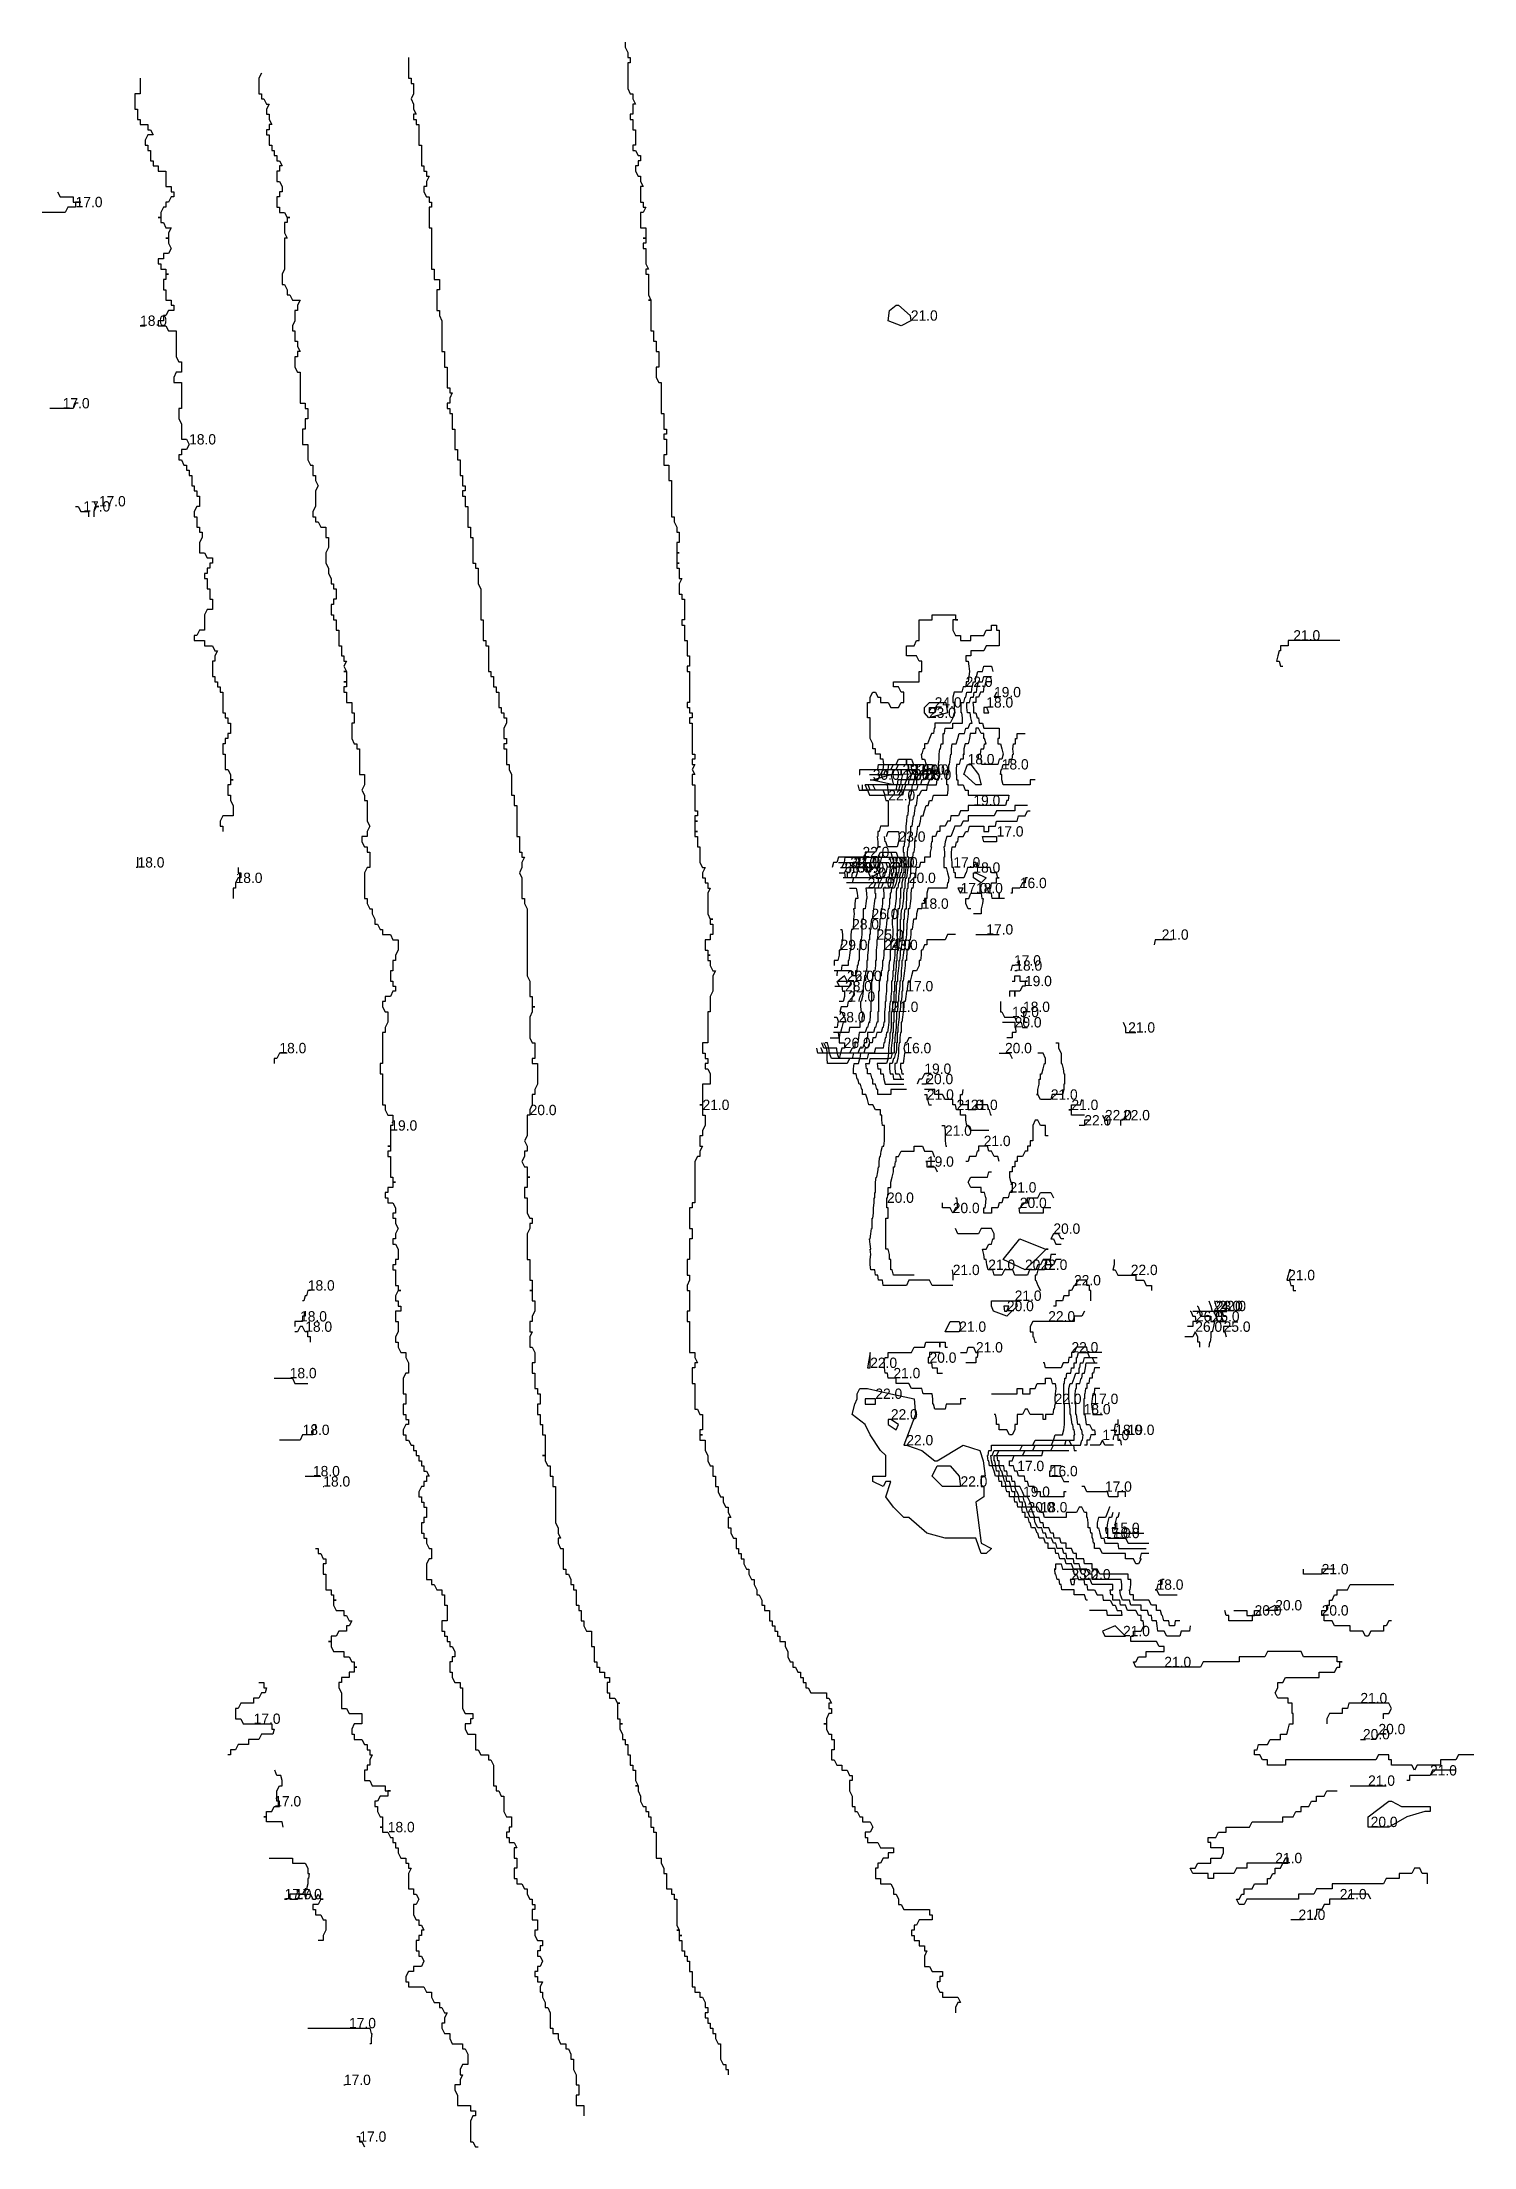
# Model space of a CAD drawing. Extents: x 570945 to 571084, y 5181390 to 5181594.
import ezdxf

# ---------------------------------------------------------------- set-up
doc = ezdxf.new("R2010")
doc.units = 0
for name, color, linetype in [('150', 7, 'CONTINUOUS'), ('160', 7, 'CONTINUOUS'), ('170', 7, 'CONTINUOUS'), ('180', 7, 'CONTINUOUS'), ('190', 7, 'CONTINUOUS'), ('200', 7, 'CONTINUOUS'), ('210', 7, 'CONTINUOUS'), ('220', 7, 'CONTINUOUS'), ('230', 7, 'CONTINUOUS'), ('240', 7, 'CONTINUOUS'), ('250', 7, 'CONTINUOUS'), ('260', 7, 'CONTINUOUS'), ('270', 7, 'CONTINUOUS'), ('280', 7, 'CONTINUOUS'), ('290', 7, 'CONTINUOUS'), ('300', 7, 'CONTINUOUS'), ('310', 7, 'CONTINUOUS'), ('320', 7, 'CONTINUOUS'), ('330', 7, 'CONTINUOUS')]:
    doc.layers.add(name, color=color, linetype=linetype)

msp = doc.modelspace()

# ---------------------------------------------------------------- texts
at = {"layer": '150'}
msp.add_text('15.0', height=1, dxfattribs=at).set_placement((571048.625, 5181449.5, 15))
at = {"layer": '160'}
for p in [(571039.625, 5181512, 16), (571028.4375, 5181496, 16), (571042.625, 5181455, 16), (571048.625, 5181449, 16)]:
    msp.add_text('16.0', height=1, dxfattribs=at).set_placement(p)
at = {"layer": '170'}
for p in [(570948.125, 5181578, 17), (570946.875, 5181558.5, 17), (570948.875, 5181548.5, 17), (570950.375, 5181549, 17), (571037.375, 5181517, 17), (571033.1875, 5181514, 17), (571033.875, 5181511.5, 17), (571036.375, 5181507.5, 17), (571039.0625, 5181504.5, 17), (571028.625, 5181502, 17), (571046.5625, 5181462, 17), (571047.625, 5181458.5, 17), (571039.375, 5181455.5, 17), (571047.875, 5181453.5, 17), (571047.75, 5181449, 17), (570965.375, 5181431, 17), (570967.375, 5181423, 17), (570968.375, 5181414, 17), (570969.375, 5181414, 17), (570974.625, 5181401.5, 17), (570974.125, 5181396, 17), (570975.625, 5181390.5, 17)]:
    msp.add_text('17.0', height=1, dxfattribs=at).set_placement(p)
at = {"layer": '180'}
for p in [(570954.375, 5181566.5, 18), (570959.125, 5181555, 18), (571036.375, 5181529.5, 18), (571034.5625, 5181524, 18), (571037.875, 5181523.5, 18), (570954.125, 5181514, 18), (571035.125, 5181513.5, 18), (570963.625, 5181512.5, 18), (571035.375, 5181511.5, 18), (571030.125, 5181510, 18), (571039.1875, 5181504, 18), (571039.9375, 5181500, 18), (570967.875, 5181496, 18), (570970.625, 5181473, 18), (570969.875, 5181470, 18), (570970.375, 5181469, 18), (570968.875, 5181464.5, 18), (571045.8125, 5181461, 18), (570970.125, 5181459, 18), (571048.875, 5181459, 18), (570971.125, 5181455, 18), (570972.125, 5181454, 18), (571041.625, 5181451.5, 18), (571052.875, 5181444, 18), (570978.375, 5181420.5, 18)]:
    msp.add_text('18.0', height=1, dxfattribs=at).set_placement(p)
at = {"layer": '190'}
for p in [(571037.125, 5181530.5, 19), (571035.125, 5181520, 19), (571040.125, 5181502.5, 19), (571038.875, 5181499.5, 19), (571030.375, 5181494, 19), (570978.625, 5181488.5, 19), (571030.625, 5181485, 19), (571050.0625, 5181459, 19), (571039.9375, 5181453, 19)]:
    msp.add_text('19.0', height=1, dxfattribs=at).set_placement(p)
at = {"layer": '200'}
for p in [(571028.875, 5181512.5, 20), (571039.125, 5181498.5, 20), (571038.1875, 5181496, 20), (571030.5625, 5181493, 20), (570992.125, 5181490, 20), (571026.75, 5181481.5, 20), (571039.625, 5181481, 20), (571033.125, 5181480.5, 20), (571042.875, 5181478.5, 20), (571040.125, 5181475, 20), (571038.375, 5181471, 20), (571030.875, 5181466, 20), (571040.375, 5181451.5, 20), (571064.375, 5181442, 20), (571062.375, 5181441.5, 20), (571068.875, 5181441.5, 20), (571074.375, 5181430, 20), (571072.875, 5181429.5, 20), (571073.625, 5181421, 20)]:
    msp.add_text('20.0', height=1, dxfattribs=at).set_placement(p)
at = {"layer": '210'}
for p in [(571029.0625, 5181567, 21), (571066.125, 5181536, 21), (571053.375, 5181507, 21), (571027.1875, 5181500, 21), (571050.125, 5181498, 21), (571030.625, 5181491.5, 21), (571042.625, 5181491.5, 21), (571008.875, 5181490.5, 21), (571033.5, 5181490.5, 21), (571034.875, 5181490.5, 21), (571044.625, 5181490.5, 21), (571032.375, 5181488, 21), (571036.125, 5181487, 21), (571038.625, 5181482.5, 21), (571036.5625, 5181475, 21), (571033.125, 5181474.5, 21), (571065.625, 5181474, 21), (571039.125, 5181472, 21), (571033.75, 5181469, 21), (571035.375, 5181467, 21), (571027.375, 5181464.5, 21), (571068.875, 5181445.5, 21), (571049.625, 5181439.5, 21), (571053.625, 5181436.5, 21), (571072.625, 5181433, 21), (571079.375, 5181426, 21), (571073.375, 5181425, 21), (571064.375, 5181417.5, 21), (571070.625, 5181414, 21), (571066.625, 5181412, 21)]:
    msp.add_text('21.0', height=1, dxfattribs=at).set_placement(p)
at = {"layer": '220'}
for p in [(571034.375, 5181531.5, 22), (571026.875, 5181520.5, 22), (571024.375, 5181515, 22), (571045.875, 5181489, 22), (571047.875, 5181489.5, 22), (571049.625, 5181489.5, 22), (571041.625, 5181475, 22), (571044.875, 5181473.5, 22), (571050.375, 5181474.5, 22), (571058.9375, 5181471, 22), (571042.375, 5181470, 22), (571044.625, 5181467, 22), (571025.125, 5181465.5, 22), (571025.625, 5181462.5, 22), (571027.125, 5181460.5, 22), (571043, 5181462, 22), (571028.625, 5181458, 22), (571033.875, 5181454, 22), (571045.8125, 5181445, 22)]:
    msp.add_text('22.0', height=1, dxfattribs=at).set_placement(p)
at = {"layer": '230'}
for p in [(571030.8125, 5181528.5, 23), (571030.375, 5181522.5, 23), (571027.875, 5181516.5, 23), (571027.125, 5181506, 23), (571058.625, 5181471, 23), (571044.625, 5181445, 23)]:
    msp.add_text('23.0', height=1, dxfattribs=at).set_placement(p)
at = {"layer": '240'}
for p in [(571031.375, 5181529.5, 24), (571030.125, 5181523, 24), (571026.5, 5181506, 24), (571058.375, 5181471, 24)]:
    msp.add_text('24.0', height=1, dxfattribs=at).set_placement(p)
at = {"layer": '250'}
for p in [(571029.75, 5181523, 25), (571025.75, 5181507, 25), (571058.3125, 5181470, 25), (571059.375, 5181469, 25)]:
    msp.add_text('25.0', height=1, dxfattribs=at).set_placement(p)
at = {"layer": '260'}
for p in [(571029.375, 5181522.5, 26), (571025.25, 5181509, 26), (571022.875, 5181503, 26), (571022.5625, 5181496.5, 26), (571056.625, 5181469, 26), (571056.6875, 5181470, 26)]:
    msp.add_text('26.0', height=1, dxfattribs=at).set_placement(p)
at = {"layer": '270'}
for p in [(571029.125, 5181523, 27), (571024.875, 5181512, 27), (571023.625, 5181503, 27), (571023, 5181501, 27)]:
    msp.add_text('27.0', height=1, dxfattribs=at).set_placement(p)
at = {"layer": '280'}
for p in [(571028.625, 5181522.5, 28), (571027.125, 5181514, 28), (571023.375, 5181508, 28), (571022.6875, 5181502, 28), (571022.0625, 5181499, 28)]:
    msp.add_text('28.0', height=1, dxfattribs=at).set_placement(p)
at = {"layer": '290'}
for p in [(571028.25, 5181523, 29), (571026.8125, 5181514, 29), (571022.25, 5181506, 29)]:
    msp.add_text('29.0', height=1, dxfattribs=at).set_placement(p)
at = {"layer": '300'}
for p in [(571025.375, 5181522.5, 30), (571023.875, 5181513.5, 30), (571025.1875, 5181513, 30)]:
    msp.add_text('30.0', height=1, dxfattribs=at).set_placement(p)
at = {"layer": '310'}
msp.add_text('31.0', height=1, dxfattribs=at).set_placement((571023.5, 5181514, 31))
at = {"layer": '320'}
msp.add_text('32.0', height=1, dxfattribs=at).set_placement((571023.1875, 5181514, 32))
at = {"layer": '330'}
msp.add_text('33.0', height=1, dxfattribs=at).set_placement((571022.625, 5181513.5, 33))

# ---------------------------------------------------------------- linework, layer by layer
at = {"layer": '150'}
msp.add_lwpolyline([(571049.25, 5181451.5), (571049.125, 5181451), (571049.0625, 5181451), (571049, 5181451), (571048.875, 5181450.5), (571048.875, 5181450), (571048.75, 5181450), (571048.625, 5181450), (571048.5625, 5181450), (571048.625, 5181449.5), (571048.875, 5181449.5), (571049.125, 5181449.5), (571049.375, 5181449.5), (571049.625, 5181449.5), (571049.875, 5181449.5), (571050.125, 5181449.5), (571050.375, 5181449.5), (571050.625, 5181449.5), (571050.875, 5181449.5), (571051.125, 5181449.5), (571051.375, 5181449.5), (571051.625, 5181449.5)], dxfattribs=at)
at = {"layer": '160'}
for points in [[(571040.375, 5181513), (571040.25, 5181513), (571040.1875, 5181513), (571040.125, 5181512.5), (571039.9375, 5181512.5), (571039.875, 5181512.5), (571039.625, 5181512), (571039.375, 5181512), (571039.25, 5181512), (571039.125, 5181512), (571038.875, 5181512), (571038.875, 5181511.5), (571038.75, 5181511.5)], [(571029.125, 5181497.5), (571028.875, 5181497.5), (571028.625, 5181497), (571028.5, 5181497), (571028.375, 5181496.5), (571028.5, 5181496), (571028.4375, 5181496), (571028.375, 5181495.5), (571028.3125, 5181495), (571028.125, 5181495), (571028.0625, 5181495), (571028.0625, 5181494.5), (571028.125, 5181494.5), (571028.1875, 5181494), (571028.375, 5181494)], [(571043.625, 5181456), (571043.375, 5181456), (571043.125, 5181456), (571043, 5181456), (571042.875, 5181456), (571042.625, 5181456), (571042.625, 5181455.5), (571042.5, 5181455.5), (571042.5, 5181455), (571042.625, 5181455), (571042.75, 5181455), (571042.875, 5181455), (571043.125, 5181455), (571043.375, 5181455), (571043.625, 5181455), (571043.875, 5181454.5), (571044.125, 5181454.5), (571044.375, 5181454.5)], [(571048.625, 5181451.5), (571048.5, 5181451), (571048.375, 5181451), (571048.25, 5181451), (571048.125, 5181450.5), (571048.0625, 5181450), (571048, 5181450), (571047.9375, 5181450), (571048, 5181449.5), (571048.125, 5181449.5), (571048.125, 5181449), (571048.375, 5181449), (571048.625, 5181449), (571048.875, 5181449), (571049.125, 5181449), (571049.375, 5181449), (571049.625, 5181449), (571049.875, 5181449), (571050.125, 5181448.5), (571050.375, 5181448.5), (571050.625, 5181448.5), (571050.875, 5181448.5), (571051.125, 5181448.5), (571051.375, 5181448.5), (571051.625, 5181448.5), (571051.875, 5181448.5), (571052.125, 5181448.5)]]:
    msp.add_lwpolyline(points, dxfattribs=at)
at = {"layer": '170'}
for points in [[(570946.375, 5181579.5), (570946.625, 5181579), (570946.875, 5181579), (570947.125, 5181579), (570947.375, 5181579), (570947.625, 5181579), (570947.875, 5181579), (570947.875, 5181578.5), (570948.125, 5181578.5), (570948.375, 5181578.5), (570948.625, 5181578.5), (570948.375, 5181578.5), (570948.125, 5181578.5), (570948.125, 5181578), (570947.875, 5181578), (570947.625, 5181578), (570947.375, 5181578), (570947.125, 5181577.5), (570946.875, 5181577.5), (570946.625, 5181577.5), (570946.375, 5181577.5), (570946.125, 5181577.5), (570945.875, 5181577.5), (570945.625, 5181577.5), (570945.375, 5181577.5), (570945.125, 5181577.5), (570944.875, 5181577.5)], [(570948.375, 5181559), (570948.125, 5181559), (570947.875, 5181558.5), (570947.625, 5181558.5), (570947.375, 5181558.5), (570947.125, 5181558.5), (570946.875, 5181558.5), (570946.625, 5181558.5), (570946.375, 5181558.5), (570946.125, 5181558.5), (570945.875, 5181558.5), (570945.625, 5181558.5)], [(570948.125, 5181549), (570948.375, 5181549), (570948.625, 5181548.5), (570948.875, 5181548.5), (570949.125, 5181548.5), (570949.375, 5181548.5), (570949.375, 5181548)], [(570949.875, 5181549.5), (570950.125, 5181549), (570950.375, 5181549), (570950.125, 5181549), (570949.875, 5181548.5), (570949.875, 5181548)], [(571038.125, 5181511), (571037.875, 5181511), (571037.625, 5181511), (571037.625, 5181511.5), (571037.625, 5181511), (571037.375, 5181511), (571037.125, 5181511), (571036.9375, 5181511), (571036.875, 5181511.5), (571036.75, 5181511.5), (571036.625, 5181511.5), (571036.5, 5181512), (571036.5625, 5181512), (571036.625, 5181512), (571036.8125, 5181512), (571036.875, 5181512.5), (571037.0625, 5181512.5), (571037.125, 5181512.5), (571037.375, 5181512.5), (571037.375, 5181513), (571037.625, 5181513), (571037.5, 5181513), (571037.375, 5181513.5), (571037.125, 5181513.5), (571036.875, 5181513.5), (571036.75, 5181514), (571036.625, 5181514), (571036.375, 5181514), (571036.125, 5181514), (571035.875, 5181514), (571035.625, 5181514), (571035.5, 5181514), (571035.375, 5181514.5), (571035.125, 5181514.5), (571035.125, 5181514), (571034.875, 5181514), (571034.75, 5181514), (571034.625, 5181514), (571034.5625, 5181514), (571034.4375, 5181513.5), (571034.375, 5181513.5), (571034.1875, 5181513), (571034.125, 5181513), (571033.875, 5181513), (571033.625, 5181513), (571033.5, 5181513), (571033.375, 5181513), (571033.375, 5181513.5), (571033.25, 5181513.5), (571033.1875, 5181514), (571033.125, 5181514), (571033.0625, 5181514), (571033.0625, 5181514.5), (571033, 5181515), (571033, 5181515.5), (571033.0625, 5181516), (571033.125, 5181516), (571033.1875, 5181516), (571033.375, 5181516), (571033.5, 5181516.5), (571033.625, 5181516.5), (571033.6875, 5181517), (571033.875, 5181517), (571034.125, 5181517), (571034.375, 5181517.5), (571034.625, 5181517.5), (571034.75, 5181518), (571034.875, 5181518), (571035.125, 5181518), (571035.375, 5181518), (571035.625, 5181518), (571035.875, 5181518), (571036.125, 5181518), (571036.125, 5181517.5), (571036.375, 5181517.5), (571036.625, 5181517.5), (571036.625, 5181518), (571036.875, 5181518), (571037.125, 5181518), (571037.25, 5181518), (571037.375, 5181518.5), (571037.625, 5181518.5), (571037.875, 5181518.5), (571038.125, 5181518.5), (571038.375, 5181518.5), (571038.625, 5181518.5), (571038.875, 5181518.5), (571039.125, 5181518.5), (571039.375, 5181518.5), (571039.5, 5181519), (571039.625, 5181519), (571039.75, 5181519), (571039.875, 5181519), (571040.125, 5181519), (571040.375, 5181519.5), (571040.625, 5181519.5)], [(571033.375, 5181507.5), (571033.125, 5181507.5), (571032.875, 5181507.5), (571032.625, 5181507.5), (571032.375, 5181507), (571032.125, 5181507), (571031.875, 5181507), (571031.625, 5181507), (571031.375, 5181507), (571031.125, 5181507), (571030.875, 5181507), (571030.625, 5181507), (571030.625, 5181506.5), (571030.375, 5181506.5), (571030.1875, 5181506), (571030.125, 5181506), (571030.0625, 5181506), (571030.0625, 5181505.5), (571030, 5181505), (571029.875, 5181505), (571029.875, 5181504.5), (571029.625, 5181504), (571029.5, 5181504), (571029.375, 5181504), (571029.25, 5181504), (571029.125, 5181503.5), (571029, 5181503), (571028.875, 5181503), (571028.8125, 5181503), (571028.75, 5181502.5), (571028.6875, 5181502), (571028.625, 5181502), (571028.5625, 5181501.5), (571028.5, 5181501), (571028.4375, 5181501), (571028.375, 5181501), (571028.375, 5181500.5), (571028.3125, 5181500), (571028.25, 5181499.5), (571028.1875, 5181499), (571028.125, 5181499), (571028.125, 5181498.5), (571028.125, 5181498), (571028.0625, 5181498), (571028, 5181497.5), (571028, 5181497), (571027.9375, 5181497), (571027.875, 5181496.5), (571027.875, 5181496), (571027.8125, 5181495.5), (571027.6875, 5181495), (571027.625, 5181495), (571027.5625, 5181495), (571027.5, 5181495), (571027.5, 5181494.5), (571027.5625, 5181494), (571027.625, 5181494), (571027.6875, 5181494), (571027.875, 5181494), (571027.9375, 5181494), (571028.125, 5181493.5), (571028.375, 5181493.5)], [(571035.375, 5181507.5), (571035.625, 5181507.5), (571035.875, 5181507.5), (571036.125, 5181507.5), (571036.375, 5181507.5), (571036.625, 5181507.5), (571036.875, 5181507.5), (571037.125, 5181507.5), (571037.375, 5181507.5), (571037.625, 5181507.5)], [(571039.125, 5181504.5), (571039.0625, 5181504.5), (571038.875, 5181504.5), (571038.75, 5181504)], [(571047.375, 5181463.5), (571047.125, 5181463.5), (571046.875, 5181463.5), (571046.8125, 5181463), (571046.75, 5181463), (571046.6875, 5181463), (571046.625, 5181462.5), (571046.5625, 5181462), (571046.625, 5181461.5), (571046.6875, 5181461), (571046.875, 5181461), (571047.125, 5181461), (571047.375, 5181461), (571047.625, 5181461)], [(571044.125, 5181453.5), (571043.875, 5181453.5), (571043.875, 5181453), (571043.625, 5181453), (571043.375, 5181453), (571043.125, 5181453), (571042.875, 5181453), (571042.625, 5181453), (571042.375, 5181453), (571042.125, 5181453), (571041.875, 5181453), (571041.625, 5181453), (571041.625, 5181453.5), (571041.375, 5181453.5), (571041.25, 5181453.5), (571041.125, 5181453.5), (571041, 5181454), (571040.875, 5181454), (571040.75, 5181454), (571040.625, 5181454), (571040.5, 5181454), (571040.375, 5181454.5), (571040.3125, 5181454.5), (571040.125, 5181454.5), (571040.0625, 5181455), (571039.875, 5181455), (571039.75, 5181455), (571039.625, 5181455), (571039.5, 5181455), (571039.375, 5181455.5), (571039.1875, 5181455.5), (571039.125, 5181455.5), (571039, 5181456), (571038.875, 5181456), (571038.8125, 5181456), (571038.625, 5181456), (571038.625, 5181456.5), (571038.875, 5181456.5), (571039.0625, 5181457), (571039.125, 5181457), (571039.375, 5181457), (571039.625, 5181457), (571039.875, 5181457), (571040.125, 5181457), (571040.375, 5181457), (571040.625, 5181457), (571040.875, 5181457), (571041.125, 5181457), (571041.375, 5181457), (571041.625, 5181457), (571041.75, 5181457), (571041.875, 5181457.5), (571042.125, 5181457.5), (571042.375, 5181457.5), (571042.625, 5181457.5), (571042.875, 5181457.5), (571043.125, 5181457.5), (571043.375, 5181457.5), (571043.625, 5181457.5), (571043.875, 5181457.5), (571044.125, 5181457.5), (571044.375, 5181457.5)], [(571048.6875, 5181458), (571048.625, 5181458), (571048.375, 5181458), (571048.125, 5181458), (571047.875, 5181458), (571047.625, 5181458.5), (571047.375, 5181458), (571047.125, 5181458), (571046.875, 5181458), (571046.625, 5181458), (571046.4375, 5181458)], [(571049.875, 5181453), (571049.875, 5181453.5), (571049.625, 5181453.5), (571049.375, 5181453.5), (571049.125, 5181453.5), (571049.125, 5181453), (571048.875, 5181453), (571048.625, 5181453), (571048.375, 5181453), (571048.25, 5181453), (571048.125, 5181453.5), (571047.875, 5181453.5), (571047.625, 5181453.5), (571047.375, 5181453.5), (571047.125, 5181453.5), (571046.875, 5181453.5), (571046.625, 5181453.5), (571046.375, 5181453.5), (571046.125, 5181453.5), (571045.875, 5181454), (571045.625, 5181454)], [(571048.375, 5181452), (571048.3125, 5181452), (571048.125, 5181451.5), (571047.9375, 5181451), (571047.875, 5181451), (571047.625, 5181451), (571047.375, 5181451), (571047.25, 5181451), (571047.125, 5181450.5), (571047.125, 5181450), (571047.1875, 5181450), (571047.25, 5181450), (571047.375, 5181449.5), (571047.5, 5181449), (571047.625, 5181449), (571047.75, 5181449), (571047.875, 5181448.5), (571048.125, 5181448.5), (571048.1875, 5181448.5), (571048.375, 5181448.5), (571048.625, 5181448.5), (571048.875, 5181448.5), (571049.125, 5181448.5), (571049.1875, 5181448), (571049.375, 5181448), (571049.625, 5181448), (571049.8125, 5181448), (571049.875, 5181448), (571050.125, 5181448), (571050.375, 5181448), (571050.625, 5181448), (571050.875, 5181448), (571051.125, 5181448), (571051.375, 5181448), (571051.625, 5181448), (571051.875, 5181448)], [(570965.875, 5181435), (570966.125, 5181435), (570966.375, 5181435), (570966.375, 5181434.5), (570966.625, 5181434.5), (570966.5, 5181434), (570966.375, 5181434), (570966.125, 5181434), (570965.875, 5181433.5), (570965.75, 5181433.5), (570965.625, 5181433.5), (570965.375, 5181433.5), (570965.375, 5181433), (570965.125, 5181433), (570964.875, 5181433), (570964.625, 5181433), (570964.375, 5181433), (570964.125, 5181433), (570963.875, 5181432.5), (570963.625, 5181432.5), (570963.625, 5181432), (570963.625, 5181431.5), (570963.875, 5181431.5), (570964.125, 5181431.5), (570964.375, 5181431), (570964.625, 5181431), (570964.875, 5181431), (570965.125, 5181431), (570965.375, 5181431), (570965.625, 5181431), (570965.875, 5181431), (570966.125, 5181431), (570966.375, 5181431), (570966.625, 5181431), (570966.875, 5181431), (570967.125, 5181431), (570967.125, 5181430.5), (570967.375, 5181430.5), (570967.25, 5181430), (570967.125, 5181430), (570966.875, 5181430), (570966.625, 5181430), (570966.375, 5181430), (570966.125, 5181430), (570965.875, 5181429.5), (570965.625, 5181429.5), (570965.375, 5181429.5), (570965.125, 5181429.5), (570964.875, 5181429.5), (570964.875, 5181429), (570964.625, 5181429), (570964.375, 5181429), (570964.125, 5181429), (570963.875, 5181429), (570963.625, 5181428.5), (570963.375, 5181428.5), (570963.125, 5181428.5), (570963.125, 5181428), (570962.875, 5181428)], [(570968.25, 5181421), (570968.125, 5181421.5), (570967.875, 5181421.5), (570967.625, 5181421.5), (570967.375, 5181421.5), (570967.125, 5181421.5), (570966.875, 5181421.5), (570966.625, 5181421.5), (570966.625, 5181422), (570966.375, 5181422), (570966.625, 5181422), (570966.625, 5181422.5), (570966.875, 5181422.5), (570967.125, 5181422.5), (570967.375, 5181423), (570967.625, 5181423), (570967.875, 5181423), (570967.875, 5181423.5), (570967.625, 5181423.5), (570967.625, 5181424), (570967.625, 5181424.5), (570967.875, 5181425), (570968.125, 5181425), (570968.125, 5181425.5), (570968, 5181426), (570967.875, 5181426), (570967.625, 5181426), (570967.4375, 5181426.5)], [(570966.875, 5181418), (570967.125, 5181418), (570967.375, 5181418), (570967.625, 5181418), (570967.875, 5181418), (570968.125, 5181418), (570968.375, 5181418), (570968.625, 5181418), (570968.875, 5181418), (570969.125, 5181418), (570969.125, 5181417.5), (570969.375, 5181417.5), (570969.625, 5181417.5), (570969.875, 5181417.5), (570970.125, 5181417.5), (570970.375, 5181417.5), (570970.625, 5181417), (570970.625, 5181416.5), (570970.75, 5181416.5), (570970.6875, 5181416), (570970.625, 5181416), (570970.625, 5181415.5), (570970.5, 5181415), (570970.375, 5181415), (570970.125, 5181414.5), (570969.875, 5181414.5), (570969.625, 5181414.5), (570969.375, 5181414.5), (570969.125, 5181414.5), (570968.875, 5181414.5), (570968.875, 5181414), (570969.125, 5181414), (570969.375, 5181414), (570969.625, 5181414), (570969.875, 5181414.5), (570970.125, 5181414.5), (570970.375, 5181414.5), (570970.625, 5181414.5), (570970.875, 5181414.5), (570971.125, 5181414), (570971.375, 5181414), (570971.625, 5181414.5), (570971.875, 5181414), (570972.125, 5181414), (570971.875, 5181414), (570971.625, 5181413.5), (570971.375, 5181413.5), (570971.125, 5181413.5), (570971.125, 5181413), (570971.375, 5181413), (570971.375, 5181412.5), (570971.625, 5181412.5), (570971.875, 5181412.5), (570972.125, 5181412), (570972.375, 5181412), (570972.375, 5181411.5), (570972.375, 5181411), (570972.125, 5181410.5), (570972.125, 5181410), (570971.875, 5181410), (570971.625, 5181410)], [(570970.625, 5181401.5), (570970.875, 5181401.5), (570971.125, 5181401.5), (570971.375, 5181401.5), (570971.625, 5181401.5), (570971.875, 5181401.5), (570972.125, 5181401.5), (570972.375, 5181401.5), (570972.625, 5181401.5), (570972.875, 5181401.5), (570973.125, 5181401.5), (570973.375, 5181401.5), (570973.625, 5181401.5), (570973.875, 5181401.5), (570974.125, 5181401.5), (570974.375, 5181401.5), (570974.625, 5181401.5), (570974.875, 5181401.5), (570975.125, 5181401.5), (570975.375, 5181401.5), (570975.625, 5181401.5), (570975.875, 5181401.5), (570976.125, 5181401.5), (570976.375, 5181401.5), (570976.625, 5181401.5), (570976.75, 5181401), (570976.8125, 5181401), (570976.75, 5181400.5), (570976.75, 5181400), (570976.625, 5181400)], [(570974.125, 5181396), (570974.25, 5181396)], [(570975.375, 5181391), (570975.625, 5181391), (570975.625, 5181390.5), (570975.875, 5181390.5), (570976.125, 5181390)]]:
    msp.add_lwpolyline(points, dxfattribs=at)
for points in [[(571036, 5181517), (571036.125, 5181517), (571037.375, 5181517), (571037.375, 5181516.5), (571036.125, 5181516.5)], [(571033.625, 5181512), (571033.875, 5181511.5), (571034.125, 5181512)], [(570968.625, 5181414), (570968.375, 5181414), (570968.625, 5181414)]]:
    msp.add_lwpolyline(points, close=True, dxfattribs=at)
at = {"layer": '180'}
for points in [[(570954.375, 5181590.5), (570954.375, 5181590), (570954.375, 5181589.5), (570954.375, 5181589), (570954.125, 5181589), (570953.875, 5181589), (570953.875, 5181588.5), (570953.875, 5181588), (570953.875, 5181587.5), (570954.125, 5181587.5), (570954.125, 5181587), (570954.125, 5181586.5), (570954.375, 5181586.5), (570954.375, 5181586), (570954.625, 5181586), (570954.875, 5181586), (570955.125, 5181586), (570955.125, 5181585.5), (570955.375, 5181585.5), (570955.625, 5181585), (570955.375, 5181585), (570955.125, 5181585), (570954.875, 5181584.5), (570954.875, 5181584), (570955.125, 5181584), (570955.125, 5181583.5), (570955.375, 5181583.5), (570955.375, 5181583), (570955.375, 5181582.5), (570955.625, 5181582.5), (570955.625, 5181582), (570955.875, 5181582), (570956.125, 5181582), (570956.125, 5181581.5), (570956.375, 5181581.5), (570956.625, 5181581.5), (570956.875, 5181581.5), (570956.875, 5181581), (570956.875, 5181580.5), (570956.875, 5181580), (570957.125, 5181580), (570957.375, 5181580), (570957.375, 5181579.5), (570957.625, 5181579.5), (570957.625, 5181579), (570957.375, 5181579), (570957.125, 5181578.5), (570956.875, 5181578.5), (570956.875, 5181578), (570956.625, 5181578), (570956.375, 5181577.5), (570956.375, 5181577), (570956.125, 5181577), (570956.375, 5181577), (570956.375, 5181576.5), (570956.625, 5181576.5), (570956.875, 5181576), (570957.125, 5181576), (570957.375, 5181576), (570957.125, 5181575.5), (570957.125, 5181575), (570956.875, 5181575), (570957.125, 5181575), (570957.125, 5181574.5), (570957.375, 5181574), (570957.125, 5181573.5), (570956.875, 5181573.5), (570956.625, 5181573.5), (570956.625, 5181573), (570956.375, 5181573), (570956.125, 5181573), (570956.125, 5181572.5), (570956.375, 5181572.5), (570956.375, 5181572), (570956.625, 5181572), (570956.875, 5181572), (570956.875, 5181571.5), (570957.125, 5181571.5), (570956.875, 5181571.5), (570956.875, 5181571), (570956.625, 5181571), (570956.625, 5181570.5), (570956.625, 5181570), (570956.875, 5181570), (570956.875, 5181569.5), (570956.875, 5181569), (570957.125, 5181569), (570957.375, 5181569), (570957.375, 5181568.5), (570957.625, 5181568.5), (570957.625, 5181568), (570957.375, 5181568), (570957.125, 5181568), (570956.875, 5181567.5), (570956.625, 5181567.5), (570956.625, 5181567), (570956.375, 5181567), (570956.125, 5181567), (570956.125, 5181566.5), (570956.375, 5181566.5), (570956.625, 5181566.5), (570956.875, 5181566.5), (570957.125, 5181566), (570957.375, 5181566), (570957.625, 5181566), (570957.875, 5181566), (570957.875, 5181565.5), (570957.875, 5181565), (570957.875, 5181564.5), (570957.875, 5181564), (570957.875, 5181563.5), (570958.125, 5181563), (570958.375, 5181563), (570958.375, 5181562.5), (570958.375, 5181562), (570958.125, 5181562), (570957.875, 5181562), (570957.625, 5181561.5), (570957.625, 5181561), (570957.875, 5181561), (570958.125, 5181561), (570958.375, 5181561), (570958.375, 5181560.5), (570958.375, 5181560), (570958.375, 5181559.5), (570958.375, 5181559), (570958.375, 5181558.5), (570958.125, 5181558.5), (570958.125, 5181558), (570958.125, 5181557.5), (570958.375, 5181557), (570958.375, 5181556.5), (570958.375, 5181556), (570958.375, 5181555.5), (570958.625, 5181555.5), (570958.875, 5181555.5), (570959.125, 5181555), (570958.875, 5181554.5), (570958.625, 5181554.5), (570958.375, 5181554.5), (570958.375, 5181554), (570958.125, 5181554), (570958.125, 5181553.5), (570958.375, 5181553.5), (570958.625, 5181553), (570958.875, 5181553), (570958.875, 5181552.5), (570959.125, 5181552.5), (570959.125, 5181552), (570959.375, 5181552), (570959.375, 5181551.5), (570959.375, 5181551), (570959.625, 5181551), (570959.625, 5181550.5), (570959.875, 5181550.5), (570959.875, 5181550), (570960.125, 5181550), (570960.125, 5181549.5), (570960.125, 5181549), (570959.875, 5181549), (570959.625, 5181548.5), (570959.625, 5181548), (570959.875, 5181548), (570959.875, 5181547.5), (570959.875, 5181547), (570960.125, 5181547), (570960.125, 5181546.5), (570960.375, 5181546.5), (570960.375, 5181546), (570960.125, 5181545.5), (570960.125, 5181545), (570960.125, 5181544.5), (570960.375, 5181544.5), (570960.625, 5181544.5), (570960.875, 5181544), (570961.125, 5181544), (570961.375, 5181544), (570961.375, 5181543.5), (570961.125, 5181543.5), (570961.125, 5181543), (570960.875, 5181543), (570960.875, 5181542.5), (570960.625, 5181542.5), (570960.625, 5181542), (570960.875, 5181542), (570960.875, 5181541.5), (570960.875, 5181541), (570961.125, 5181541), (570961.125, 5181540.5), (570961.125, 5181540), (570961.375, 5181540), (570961.375, 5181539.5), (570961.375, 5181539), (570961.125, 5181539), (570960.875, 5181539), (570960.625, 5181538.5), (570960.625, 5181538), (570960.625, 5181537.5), (570960.625, 5181537), (570960.375, 5181537), (570960.125, 5181537), (570959.875, 5181536.5), (570959.625, 5181536.5), (570959.625, 5181536), (570959.875, 5181536), (570960.125, 5181536), (570960.375, 5181536), (570960.625, 5181536), (570960.625, 5181535.5), (570960.875, 5181535.5), (570961.125, 5181535.5), (570961.375, 5181535.5), (570961.625, 5181535), (570961.875, 5181535), (570961.625, 5181534.5), (570961.625, 5181534), (570961.375, 5181534), (570961.375, 5181533.5), (570961.375, 5181533), (570961.375, 5181532.5), (570961.625, 5181532.5), (570961.625, 5181532), (570961.875, 5181532), (570961.875, 5181531.5), (570962.125, 5181531.5), (570962.125, 5181531), (570962.375, 5181531), (570962.375, 5181530.5), (570962.375, 5181530), (570962.375, 5181529.5), (570962.375, 5181529), (570962.625, 5181529), (570962.625, 5181528.5), (570962.875, 5181528.5), (570962.875, 5181528), (570963.125, 5181528), (570963.125, 5181527.5), (570963.125, 5181527), (570962.875, 5181527), (570962.875, 5181526.5), (570962.625, 5181526.5), (570962.625, 5181526), (570962.375, 5181526), (570962.375, 5181525.5), (570962.375, 5181525), (570962.625, 5181525), (570962.625, 5181524.5), (570962.625, 5181524), (570962.625, 5181523.5), (570962.875, 5181523.5), (570963.125, 5181523), (570963.125, 5181522.5), (570963.375, 5181522.5), (570963.125, 5181522.5), (570963.125, 5181522), (570962.875, 5181522), (570962.875, 5181521.5), (570962.875, 5181521), (570963.125, 5181521), (570963.125, 5181520.5), (570963.375, 5181520), (570963.375, 5181519.5), (570963.375, 5181519), (570963.125, 5181519), (570962.875, 5181519), (570962.625, 5181519), (570962.375, 5181519), (570962.125, 5181518.5), (570962.125, 5181518), (570962.375, 5181518), (570962.375, 5181517.5)], [(571041.125, 5181522.5), (571040.875, 5181522.5), (571040.625, 5181522.5), (571040.625, 5181522), (571040.375, 5181522), (571040.125, 5181522), (571039.875, 5181522), (571039.625, 5181522), (571039.375, 5181522), (571039.125, 5181522), (571038.875, 5181522), (571038.625, 5181522), (571038.375, 5181522), (571038.125, 5181522), (571038, 5181522), (571037.875, 5181522.5), (571037.875, 5181523), (571037.8125, 5181523), (571037.75, 5181523), (571037.8125, 5181523.5), (571037.875, 5181523.5), (571038, 5181524), (571038.125, 5181524), (571038.3125, 5181524), (571038.375, 5181524), (571038.5625, 5181524), (571038.625, 5181524.5), (571038.8125, 5181524.5), (571038.875, 5181524.5), (571038.9375, 5181525), (571039, 5181525), (571038.9375, 5181525.5), (571039, 5181526), (571039.0625, 5181526), (571039.125, 5181526), (571039.1875, 5181526), (571039.1875, 5181526.5), (571039.375, 5181526.5), (571039.375, 5181527), (571039.625, 5181527), (571039.875, 5181527), (571040.125, 5181527)], [(571040.375, 5181520), (571040.125, 5181520), (571039.875, 5181520), (571039.625, 5181520), (571039.375, 5181520), (571039.125, 5181520), (571039.125, 5181519.5), (571038.875, 5181519.5), (571038.625, 5181519.5), (571038.375, 5181519.5), (571038.3125, 5181519.5), (571038.125, 5181519.5), (571037.875, 5181519.5), (571037.625, 5181519.5), (571037.375, 5181519.5), (571037.125, 5181519), (571036.875, 5181519), (571036.625, 5181519), (571036.375, 5181519), (571036.125, 5181519), (571035.875, 5181519), (571035.625, 5181519), (571035.375, 5181519), (571035.125, 5181519), (571035.0625, 5181519), (571034.875, 5181519), (571034.625, 5181519), (571034.625, 5181518.5), (571034.375, 5181518.5), (571034.125, 5181518.5), (571033.875, 5181518), (571033.625, 5181518), (571033.5625, 5181518), (571033.375, 5181518), (571033.3125, 5181518), (571033.125, 5181517.5), (571032.9375, 5181517), (571032.875, 5181517), (571032.75, 5181517), (571032.625, 5181517), (571032.5625, 5181517), (571032.375, 5181516.5), (571032.3125, 5181516), (571032.25, 5181516), (571032.3125, 5181515.5), (571032.3125, 5181515), (571032.25, 5181515), (571032.25, 5181514.5), (571032.25, 5181514), (571032.3125, 5181514), (571032.375, 5181514), (571032.5, 5181514), (571032.625, 5181513.5), (571032.75, 5181513), (571032.6875, 5181512.5), (571032.625, 5181512.5), (571032.5625, 5181512), (571032.375, 5181512), (571032.125, 5181512), (571031.875, 5181512), (571031.625, 5181512), (571031.375, 5181512), (571031.125, 5181512), (571030.875, 5181512), (571030.75, 5181512), (571030.625, 5181511.5), (571030.625, 5181511), (571030.5, 5181511), (571030.375, 5181511), (571030.375, 5181510.5), (571030.125, 5181510.5), (571030.125, 5181510), (571029.875, 5181510), (571029.75, 5181510), (571029.625, 5181509.5), (571029.5625, 5181509), (571029.4375, 5181509), (571029.375, 5181509), (571029.3125, 5181509), (571029.25, 5181508.5), (571029.1875, 5181508), (571029.125, 5181508), (571029.0625, 5181508), (571029.0625, 5181507.5), (571029, 5181507), (571028.9375, 5181507), (571028.875, 5181506.5), (571028.8125, 5181506), (571028.75, 5181506), (571028.6875, 5181506), (571028.6875, 5181505.5), (571028.625, 5181505.5), (571028.625, 5181505), (571028.5625, 5181505), (571028.5, 5181505), (571028.5, 5181504.5), (571028.4375, 5181504), (571028.375, 5181503.5), (571028.3125, 5181503), (571028.25, 5181503), (571028.25, 5181502.5), (571028.25, 5181502), (571028.1875, 5181502), (571028.1875, 5181501.5), (571028.125, 5181501), (571028.0625, 5181501), (571028.0625, 5181500.5), (571028, 5181500), (571027.9375, 5181500), (571027.9375, 5181499.5), (571027.875, 5181499), (571027.8125, 5181498.5), (571027.8125, 5181498), (571027.75, 5181498), (571027.75, 5181497.5), (571027.75, 5181497), (571027.6875, 5181497), (571027.6875, 5181496.5), (571027.625, 5181496), (571027.5625, 5181496), (571027.4375, 5181495.5), (571027.375, 5181495.5), (571027.25, 5181495), (571027.125, 5181495), (571027.0625, 5181495), (571027, 5181495), (571027, 5181494.5), (571027.0625, 5181494), (571027.125, 5181494), (571027.1875, 5181494), (571027.3125, 5181494), (571027.375, 5181493.5), (571027.5625, 5181493.5), (571027.625, 5181493.5), (571027.875, 5181493.5), (571028.125, 5181493.5), (571028.375, 5181493.5)], [(570954.125, 5181515), (570954.125, 5181514.5), (570954.125, 5181514), (570954, 5181514)], [(570963.875, 5181514), (570963.875, 5181513.5), (570964.125, 5181513.5), (570964.125, 5181513), (570963.875, 5181513), (570963.625, 5181512.5), (570963.625, 5181512), (570963.375, 5181512), (570963.375, 5181511.5), (570963.375, 5181511)], [(571034.875, 5181510), (571034.625, 5181510), (571034.375, 5181510.5), (571034.375, 5181511), (571034.5625, 5181511), (571034.625, 5181511), (571034.6875, 5181511), (571034.875, 5181511.5), (571035, 5181511.5), (571035.125, 5181511.5), (571035.375, 5181511.5), (571035.625, 5181511.5), (571035.875, 5181511.5), (571035.9375, 5181511), (571036, 5181511), (571036.0625, 5181511), (571036, 5181510.5), (571035.875, 5181510), (571035.875, 5181509.5), (571035.625, 5181509.5), (571035.375, 5181509.5), (571035.125, 5181509.5)], [(571039.375, 5181504), (571039.1875, 5181504), (571039.125, 5181504)], [(571040.625, 5181500), (571040.375, 5181500), (571040.125, 5181500), (571040, 5181500), (571039.9375, 5181500), (571040, 5181499.5), (571040.0625, 5181499), (571040.125, 5181499), (571040.375, 5181499)], [(570968.625, 5181496), (570968.375, 5181496), (570968.125, 5181496), (570967.875, 5181496), (570967.625, 5181495.5), (570967.375, 5181495.5), (570967.375, 5181495)], [(570970.875, 5181473), (570970.625, 5181473), (570970.5, 5181472.5), (570970.375, 5181472.5), (570970.25, 5181472), (570970.125, 5181472)], [(570970.375, 5181471), (570970.375, 5181470.5), (570970.125, 5181470.5), (570970.125, 5181470), (570969.875, 5181470), (570969.625, 5181470), (570969.375, 5181470), (570969.375, 5181469.5)], [(570970.875, 5181468), (570970.875, 5181468.5), (570970.625, 5181468.5), (570970.625, 5181469), (570970.375, 5181469), (570970.125, 5181469.5), (570969.875, 5181469.5), (570969.625, 5181469), (570969.375, 5181469)], [(571047.375, 5181465.5), (571047.125, 5181465.5), (571046.875, 5181465.5), (571046.75, 5181465), (571046.625, 5181465), (571046.625, 5181464.5), (571046.4375, 5181464.5), (571046.375, 5181464.5), (571046.3125, 5181464), (571046.25, 5181464), (571046.125, 5181464), (571046.125, 5181463.5), (571046, 5181463.5), (571045.9375, 5181463), (571045.875, 5181463), (571045.875, 5181462.5), (571045.8125, 5181462.5), (571045.8125, 5181462), (571045.8125, 5181461.5), (571045.8125, 5181461), (571045.875, 5181461), (571045.9375, 5181461), (571046, 5181460.5), (571046.0625, 5181460), (571046.125, 5181460), (571046.1875, 5181460), (571046.375, 5181460), (571046.625, 5181459.5), (571046.75, 5181459.5), (571046.875, 5181459.5), (571046.9375, 5181459), (571046.875, 5181459), (571046.8125, 5181459), (571046.625, 5181459), (571046.5, 5181459), (571046.375, 5181458.5), (571046.25, 5181458.5), (571046.125, 5181458.5), (571046.125, 5181458), (571046, 5181458), (571045.875, 5181458)], [(570967.375, 5181464.5), (570967.625, 5181464.5), (570967.875, 5181464.5), (570968.125, 5181464.5), (570968.375, 5181464.5), (570968.625, 5181464.5), (570968.875, 5181464.5), (570969.125, 5181464.5), (570969.375, 5181464), (570969.625, 5181464), (570969.875, 5181464), (570970.125, 5181464), (570970.375, 5181464), (570970.625, 5181464)], [(570971.125, 5181460), (570971.375, 5181460), (570971.375, 5181459.5), (570971.125, 5181459.5), (570971.125, 5181459), (570970.875, 5181459), (570970.625, 5181459), (570970.375, 5181459), (570970.125, 5181459), (570969.875, 5181458.5), (570969.625, 5181458.5), (570969.375, 5181458.5), (570969.125, 5181458.5), (570968.875, 5181458.5), (570968.625, 5181458.5), (570968.375, 5181458.5), (570968.125, 5181458.5), (570967.875, 5181458.5)], [(571049.125, 5181460.5), (571049.125, 5181460), (571048.875, 5181460), (571048.75, 5181459.5), (571048.875, 5181459), (571049.125, 5181459), (571049.125, 5181458.5), (571049.3125, 5181458.5), (571049.375, 5181458.5), (571049.4375, 5181458)], [(571052.125, 5181447.5), (571051.875, 5181447.5), (571051.625, 5181447.5), (571051.375, 5181447.5), (571051.25, 5181447), (571051.375, 5181447), (571051.125, 5181446.5), (571050.875, 5181446.5), (571050.625, 5181447), (571050.375, 5181447), (571050.25, 5181447), (571050.125, 5181447), (571049.875, 5181447), (571049.875, 5181447.5), (571049.625, 5181447.5), (571049.375, 5181447.5), (571049.125, 5181447.5), (571048.875, 5181447.5), (571048.625, 5181447.5), (571048.375, 5181447.5), (571048.125, 5181447.5), (571047.875, 5181447.5), (571047.625, 5181447.5), (571047.375, 5181448), (571047.125, 5181448), (571047.0625, 5181448), (571046.875, 5181448), (571046.875, 5181448.5), (571046.75, 5181448.5), (571046.6875, 5181449), (571046.625, 5181449), (571046.625, 5181449.5), (571046.5, 5181449.5), (571046.4375, 5181450), (571046.375, 5181450), (571046.3125, 5181450), (571046.25, 5181450), (571046.25, 5181450.5), (571046.1875, 5181451), (571046.125, 5181451), (571046.125, 5181451.5), (571046, 5181451.5), (571045.875, 5181451.5), (571045.625, 5181452), (571045.375, 5181452), (571045.125, 5181451.5), (571044.875, 5181451.5), (571044.625, 5181451.5), (571044.375, 5181451.5), (571044.125, 5181451.5), (571044.125, 5181451), (571043.875, 5181451), (571043.625, 5181451), (571043.375, 5181451), (571043.125, 5181451), (571042.875, 5181451), (571042.625, 5181451), (571042.5, 5181451), (571042.375, 5181451), (571042.125, 5181451), (571042, 5181451), (571041.875, 5181451.5), (571041.6875, 5181451.5), (571041.625, 5181451.5), (571041.375, 5181452), (571041.125, 5181452), (571041.0625, 5181452), (571040.875, 5181452), (571040.8125, 5181452), (571040.625, 5181452.5), (571040.375, 5181453), (571040.1875, 5181453), (571040.125, 5181453), (571040.0625, 5181453), (571039.875, 5181453.5), (571039.625, 5181454), (571039.4375, 5181454), (571039.375, 5181454), (571039.1875, 5181454), (571039.125, 5181454.5), (571039, 5181454.5), (571038.875, 5181454.5), (571038.8125, 5181455), (571038.625, 5181455), (571038.4375, 5181455), (571038.375, 5181455.5), (571038.1875, 5181455.5), (571038.125, 5181455.5), (571038.0625, 5181456), (571037.875, 5181456), (571037.8125, 5181456), (571037.625, 5181456), (571037.625, 5181456.5), (571037.5, 5181456.5), (571037.4375, 5181457), (571037.5625, 5181457), (571037.625, 5181457), (571037.875, 5181457), (571038.125, 5181457), (571038.375, 5181457), (571038.625, 5181457), (571038.875, 5181457), (571039.125, 5181457), (571039.375, 5181457), (571039.625, 5181457), (571039.875, 5181457), (571040.125, 5181457.5), (571040.375, 5181457.5), (571040.625, 5181457.5), (571040.875, 5181457.5), (571041.125, 5181457.5), (571041.1875, 5181457.5), (571041.375, 5181457.5), (571041.625, 5181457.5), (571041.875, 5181457.5), (571042.125, 5181457.5), (571042.375, 5181457.5), (571042.625, 5181457.5), (571042.875, 5181458), (571043.125, 5181458), (571043.375, 5181458), (571043.625, 5181458), (571043.875, 5181458), (571044.125, 5181458), (571044.375, 5181458), (571044.625, 5181458), (571044.8125, 5181458), (571044.875, 5181457.5), (571045.125, 5181457.5)], [(570970.375, 5181455), (570970.625, 5181455), (570970.875, 5181455), (570971.125, 5181455), (570971.375, 5181455), (570971.625, 5181455), (570971.875, 5181455)], [(570972.125, 5181454), (570972.1875, 5181454)], [(570971.375, 5181448), (570971.625, 5181448), (570971.625, 5181447.5), (570971.875, 5181447.5), (570972.125, 5181447), (570972.375, 5181447), (570972.375, 5181446.5), (570972.125, 5181446.5), (570972.125, 5181446), (570972.125, 5181445.5), (570972.375, 5181445.5), (570972.375, 5181445), (570972.375, 5181444.5), (570972.375, 5181444), (570972.625, 5181444), (570972.875, 5181444), (570972.875, 5181443.5), (570973.125, 5181443.5), (570973.125, 5181443), (570973.375, 5181443), (570973.125, 5181443), (570973.125, 5181442.5), (570973.375, 5181442), (570973.625, 5181442), (570973.875, 5181442), (570974.125, 5181442), (570974.125, 5181441.5), (570974.375, 5181441.5), (570974.625, 5181441), (570974.875, 5181441), (570974.625, 5181440.5), (570974.375, 5181440.5), (570974.375, 5181440), (570974.125, 5181440), (570973.875, 5181440), (570973.625, 5181440), (570973.375, 5181439.5), (570973.125, 5181439.5), (570972.875, 5181439.5), (570972.875, 5181439), (570972.625, 5181439), (570972.875, 5181439), (570972.875, 5181438.5), (570973.125, 5181438), (570973.375, 5181438), (570973.625, 5181438), (570973.875, 5181438), (570974.125, 5181438), (570974.125, 5181437.5), (570974.375, 5181437.5), (570974.625, 5181437.5), (570974.875, 5181437), (570975.125, 5181437), (570975.125, 5181436.5), (570975.375, 5181436.5), (570975.125, 5181436.5), (570975.125, 5181436), (570974.875, 5181436), (570974.625, 5181436), (570974.625, 5181435.5), (570974.375, 5181435.5), (570974.125, 5181435.5), (570973.875, 5181435.5), (570973.875, 5181435), (570973.625, 5181435), (570973.625, 5181434.5), (570973.875, 5181434), (570973.875, 5181433.5), (570973.875, 5181433), (570973.875, 5181432.5), (570974.125, 5181432.5), (570974.375, 5181432.5), (570974.625, 5181432), (570974.875, 5181432), (570975.125, 5181432), (570975.375, 5181432), (570975.625, 5181432), (570975.875, 5181432), (570975.875, 5181431.5), (570975.875, 5181431), (570975.625, 5181431), (570975.375, 5181431), (570975.125, 5181431), (570974.875, 5181430.5), (570974.875, 5181430), (570975.125, 5181430), (570975.125, 5181429.5), (570975.375, 5181429.5), (570975.625, 5181429.5), (570975.875, 5181429.5), (570976.125, 5181429), (570976.375, 5181429), (570976.375, 5181428.5), (570976.625, 5181428.5), (570976.625, 5181428), (570976.875, 5181428), (570976.625, 5181427.5), (570976.625, 5181427), (570976.375, 5181427), (570976.375, 5181426.5), (570976.125, 5181426.5), (570976.125, 5181426), (570976.125, 5181425.5), (570976.375, 5181425.5), (570976.625, 5181425.5), (570976.875, 5181425), (570977.125, 5181425), (570977.375, 5181425), (570977.625, 5181425), (570977.875, 5181425), (570978.125, 5181425), (570978.125, 5181424.5), (570978.375, 5181424.5), (570978.625, 5181424.5), (570978.375, 5181424.5), (570978.375, 5181424), (570978.125, 5181424), (570977.875, 5181424), (570977.625, 5181424), (570977.375, 5181423.5), (570977.125, 5181423.5), (570977.125, 5181423), (570977.375, 5181423), (570977.375, 5181422.5), (570977.625, 5181422), (570977.875, 5181422), (570977.875, 5181421.5), (570977.875, 5181421), (570977.625, 5181421), (570977.875, 5181421), (570977.875, 5181420.5), (570978.125, 5181420.5), (570978.375, 5181420.5), (570978.625, 5181420), (570978.875, 5181420), (570978.875, 5181419.5), (570979.125, 5181419.5), (570979.125, 5181419), (570979.375, 5181419), (570979.375, 5181418.5), (570979.625, 5181418), (570979.875, 5181418), (570980.125, 5181418), (570980.125, 5181417.5), (570980.375, 5181417.5), (570980.375, 5181417), (570980.625, 5181417), (570980.375, 5181416.5), (570980.375, 5181416), (570980.375, 5181415.5), (570980.375, 5181415), (570980.625, 5181415), (570980.875, 5181415), (570980.875, 5181414.5), (570981.125, 5181414.5), (570981.375, 5181414), (570981.125, 5181413.5), (570980.875, 5181413.5), (570980.875, 5181413), (570980.875, 5181412.5), (570981.125, 5181412), (570981.375, 5181412), (570981.375, 5181411.5), (570981.625, 5181411.5), (570981.875, 5181411), (570981.625, 5181411), (570981.625, 5181410.5), (570981.375, 5181410.5), (570981.375, 5181410), (570981.125, 5181410), (570981.125, 5181409.5), (570981.125, 5181409), (570981.375, 5181409), (570981.375, 5181408.5), (570981.625, 5181408.5), (570981.875, 5181408), (570981.625, 5181407.5), (570981.375, 5181407.5), (570981.125, 5181407.5), (570980.875, 5181407.5), (570980.875, 5181407), (570980.625, 5181407), (570980.375, 5181407), (570980.125, 5181406.5), (570980.125, 5181406), (570980.375, 5181406), (570980.375, 5181405.5), (570980.625, 5181405.5), (570980.875, 5181405.5), (570981.125, 5181405.5), (570981.375, 5181405.5), (570981.625, 5181405.5), (570981.875, 5181405.5), (570982.125, 5181405), (570982.375, 5181405), (570982.625, 5181405), (570982.625, 5181404.5), (570982.875, 5181404), (570983.125, 5181404), (570983.375, 5181404), (570983.375, 5181403.5), (570983.625, 5181403.5), (570983.875, 5181403), (570984.125, 5181403), (570983.875, 5181402.5), (570983.875, 5181402), (570983.625, 5181402), (570983.625, 5181401.5), (570983.875, 5181401), (570984.125, 5181401), (570984.375, 5181401), (570984.375, 5181400.5), (570984.625, 5181400), (570984.875, 5181400), (570985.125, 5181400), (570985.375, 5181400), (570985.625, 5181400), (570985.625, 5181399.5), (570985.875, 5181399.5), (570986.125, 5181399), (570986.125, 5181398.5), (570986.125, 5181398), (570985.875, 5181398), (570985.625, 5181398), (570985.375, 5181397.5), (570985.375, 5181397), (570985.625, 5181397), (570985.375, 5181396.5), (570985.375, 5181396), (570985.125, 5181396), (570984.875, 5181396), (570984.875, 5181395.5), (570985.125, 5181395), (570985.125, 5181394.5), (570985.125, 5181394), (570985.375, 5181394), (570985.625, 5181394), (570985.875, 5181394), (570986.125, 5181394), (570986.375, 5181394), (570986.375, 5181393.5), (570986.625, 5181393.5), (570986.875, 5181393.5), (570986.875, 5181393), (570986.625, 5181393), (570986.375, 5181392.5), (570986.375, 5181392), (570986.375, 5181391.5), (570986.375, 5181391), (570986.375, 5181390.5), (570986.625, 5181390.5), (570986.875, 5181390), (570987.125, 5181390)], [(571053.625, 5181445), (571053.375, 5181445), (571053.375, 5181444.5), (571053.125, 5181444.5), (571053, 5181444.5), (571052.875, 5181444), (571052.75, 5181444), (571052.875, 5181444), (571053.125, 5181443.5), (571053.375, 5181443.5), (571053.625, 5181443.5), (571053.875, 5181443.5), (571054.125, 5181443.5), (571054.375, 5181443.5), (571054.625, 5181443.5), (571054.875, 5181443.5)]]:
    msp.add_lwpolyline(points, dxfattribs=at)
for points in [[(570954.875, 5181566.5), (570954.625, 5181566.5), (570954.375, 5181566.5), (570954.625, 5181566.5), (570954.875, 5181566.5)], [(571036.625, 5181529), (571036.4375, 5181529.5), (571036.375, 5181529.5), (571036.125, 5181529.5), (571036.125, 5181529), (571036.375, 5181529)], [(571035.375, 5181522), (571034.25, 5181523), (571034.1875, 5181523), (571034.5625, 5181524), (571034.875, 5181524), (571035.625, 5181523), (571035.875, 5181522)], [(571035.875, 5181512.5), (571035.125, 5181513), (571035.125, 5181513.5), (571035.375, 5181513.5), (571036.375, 5181513)]]:
    msp.add_lwpolyline(points, close=True, dxfattribs=at)
at = {"layer": '190'}
for points in [[(570966.125, 5181591), (570965.875, 5181590.5), (570965.875, 5181590), (570965.875, 5181589.5), (570965.875, 5181589), (570966.125, 5181589), (570966.125, 5181588.5), (570966.375, 5181588.5), (570966.625, 5181588), (570966.875, 5181588), (570966.625, 5181587.5), (570966.625, 5181587), (570966.875, 5181587), (570966.875, 5181586.5), (570967.125, 5181586), (570966.875, 5181586), (570966.875, 5181585.5), (570966.625, 5181585.5), (570966.625, 5181585), (570966.875, 5181585), (570966.875, 5181584.5), (570966.875, 5181584), (570967.125, 5181584), (570967.125, 5181583.5), (570967.375, 5181583.5), (570967.375, 5181583), (570967.625, 5181583), (570967.625, 5181582.5), (570967.875, 5181582.5), (570968.125, 5181582), (570967.875, 5181582), (570967.875, 5181581.5), (570967.625, 5181581.5), (570967.625, 5181581), (570967.625, 5181580.5), (570967.875, 5181580.5), (570968.125, 5181580), (570968.125, 5181579.5), (570967.875, 5181579.5), (570967.875, 5181579), (570967.625, 5181579), (570967.625, 5181578.5), (570967.625, 5181578), (570967.875, 5181578), (570967.875, 5181577.5), (570968.125, 5181577.5), (570968.375, 5181577.5), (570968.625, 5181577), (570968.875, 5181577), (570968.625, 5181577), (570968.625, 5181576.5), (570968.375, 5181576.5), (570968.375, 5181576), (570968.375, 5181575.5), (570968.625, 5181575), (570968.375, 5181575), (570968.375, 5181574.5), (570968.375, 5181574), (570968.375, 5181573.5), (570968.375, 5181573), (570968.375, 5181572.5), (570968.375, 5181572), (570968.125, 5181571.5), (570968.125, 5181571), (570968.125, 5181570.5), (570968.375, 5181570.5), (570968.625, 5181570), (570968.625, 5181569.5), (570968.875, 5181569.5), (570969.125, 5181569), (570969.375, 5181569), (570969.625, 5181569), (570969.875, 5181569), (570969.625, 5181568.5), (570969.625, 5181568), (570969.375, 5181568), (570969.375, 5181567.5), (570969.375, 5181567), (570969.125, 5181566.5), (570969.125, 5181566), (570969.375, 5181566), (570969.375, 5181565.5), (570969.375, 5181565), (570969.625, 5181565), (570969.625, 5181564.5), (570969.875, 5181564), (570969.625, 5181564), (570969.625, 5181563.5), (570969.375, 5181563.5), (570969.375, 5181563), (570969.375, 5181562.5), (570969.625, 5181562), (570969.875, 5181562), (570969.875, 5181561.5), (570969.875, 5181561), (570969.875, 5181560.5), (570969.875, 5181560), (570969.875, 5181559.5), (570969.875, 5181559), (570970.125, 5181559), (570970.375, 5181559), (570970.375, 5181558.5), (570970.625, 5181558.5), (570970.625, 5181558), (570970.625, 5181557.5), (570970.375, 5181557.5), (570970.375, 5181557), (570970.375, 5181556.5), (570970.125, 5181556.5), (570970.125, 5181556), (570970.125, 5181555.5), (570970.125, 5181555), (570970.375, 5181555), (570970.625, 5181555), (570970.625, 5181554.5), (570970.625, 5181554), (570970.625, 5181553.5), (570970.875, 5181553), (570971.125, 5181553), (570971.125, 5181552.5), (570971.125, 5181552), (570971.375, 5181552), (570971.375, 5181551.5), (570971.625, 5181551), (570971.375, 5181550.5), (570971.375, 5181550), (570971.375, 5181549.5), (570971.375, 5181549), (570971.125, 5181548.5), (570971.125, 5181548), (570971.375, 5181548), (570971.375, 5181547.5), (570971.625, 5181547.5), (570971.875, 5181547), (570972.125, 5181547), (570972.375, 5181547), (570972.375, 5181546.5), (570972.375, 5181546), (570972.625, 5181546), (570972.625, 5181545.5), (570972.625, 5181545), (570972.375, 5181544.5), (570972.375, 5181544), (570972.375, 5181543.5), (570972.625, 5181543), (570972.625, 5181542.5), (570972.875, 5181542), (570972.875, 5181541.5), (570973.125, 5181541.5), (570973.125, 5181541), (570973.375, 5181541), (570973.375, 5181540.5), (570973.375, 5181540), (570973.125, 5181540), (570973.125, 5181539.5), (570972.875, 5181539.5), (570972.875, 5181539), (570972.875, 5181538.5), (570973.125, 5181538.5), (570973.125, 5181538), (570973.375, 5181538), (570973.375, 5181537.5), (570973.375, 5181537), (570973.625, 5181537), (570973.625, 5181536.5), (570973.625, 5181536), (570973.625, 5181535.5), (570973.875, 5181535.5), (570973.875, 5181535), (570973.875, 5181534.5), (570974.125, 5181534.5), (570974.125, 5181534), (570974.375, 5181534), (570974.125, 5181533.5), (570974.375, 5181533), (570974.125, 5181533), (570974.375, 5181533), (570974.375, 5181532.5), (570974.375, 5181532), (570974.125, 5181532), (570974.375, 5181532), (570974.375, 5181531.5), (570974.125, 5181531.5), (570974.125, 5181531), (570974.375, 5181531), (570974.375, 5181530.5), (570974.375, 5181530), (570974.625, 5181530), (570974.875, 5181530), (570974.875, 5181529.5), (570974.875, 5181529), (570975.125, 5181529), (570975.125, 5181528.5), (570975.125, 5181528), (570974.875, 5181528), (570974.875, 5181527.5), (570974.875, 5181527), (570974.875, 5181526.5), (570975.125, 5181526), (570975.375, 5181526), (570975.375, 5181525.5), (570975.625, 5181525.5), (570975.625, 5181525), (570975.625, 5181524.5), (570975.625, 5181524), (570975.625, 5181523.5), (570975.625, 5181523), (570975.875, 5181523), (570976.125, 5181523), (570976.125, 5181522.5), (570976.125, 5181522), (570975.875, 5181521.5), (570976.125, 5181521), (570976.125, 5181520.5), (570976.375, 5181520.5), (570976.375, 5181520), (570976.375, 5181519.5), (570976.375, 5181519), (570976.375, 5181518.5), (570976.625, 5181518), (570976.375, 5181517.5), (570976.375, 5181517), (570976.125, 5181517), (570975.875, 5181517), (570975.875, 5181516.5), (570976.125, 5181516), (570976.375, 5181516), (570976.375, 5181515.5), (570976.625, 5181515.5), (570976.625, 5181515), (570976.625, 5181514.5), (570976.625, 5181514), (570976.375, 5181514), (570976.125, 5181513.5), (570976.125, 5181513), (570976.125, 5181512.5), (570976.125, 5181512), (570976.125, 5181511.5), (570976.125, 5181511), (570976.375, 5181511), (570976.375, 5181510.5), (570976.625, 5181510), (570976.875, 5181510), (570976.875, 5181509.5), (570977.125, 5181509), (570977.125, 5181508.5), (570977.375, 5181508.5), (570977.625, 5181508), (570977.875, 5181508), (570977.875, 5181507.5), (570978.125, 5181507.5), (570978.375, 5181507.5), (570978.625, 5181507.5), (570978.875, 5181507), (570979.125, 5181507), (570979.375, 5181507), (570979.375, 5181506.5), (570979.375, 5181506), (570979.125, 5181505.5), (570979.125, 5181505), (570978.875, 5181505), (570978.875, 5181504.5), (570978.875, 5181504), (570978.625, 5181504), (570978.625, 5181503.5), (570978.625, 5181503), (570978.875, 5181503), (570978.875, 5181502.5), (570979.125, 5181502.5), (570979.125, 5181502), (570978.875, 5181502), (570978.625, 5181501.5), (570978.375, 5181501.5), (570978.125, 5181501.5), (570978.125, 5181501), (570977.875, 5181501), (570977.875, 5181500.5), (570978.125, 5181500), (570978.375, 5181500), (570978.375, 5181499.5), (570978.375, 5181499), (570978.125, 5181498.5), (570978.125, 5181498), (570977.875, 5181498), (570977.875, 5181497.5), (570977.875, 5181497), (570977.875, 5181496.5), (570977.875, 5181496), (570977.875, 5181495.5), (570977.875, 5181495), (570977.625, 5181495), (570977.625, 5181494.5), (570977.625, 5181494), (570977.875, 5181494), (570977.875, 5181493.5), (570977.875, 5181493), (570977.875, 5181492.5), (570977.875, 5181492), (570977.875, 5181491.5), (570977.875, 5181491), (570978.125, 5181491), (570978.125, 5181490.5), (570978.375, 5181490), (570978.625, 5181490), (570978.875, 5181490), (570978.875, 5181489.5), (570978.875, 5181489), (570978.625, 5181489), (570978.625, 5181488.5), (570978.625, 5181488), (570978.625, 5181487.5), (570978.625, 5181487), (570978.375, 5181487), (570978.625, 5181487), (570978.625, 5181486.5), (570978.375, 5181486.5), (570978.375, 5181486), (570978.625, 5181486), (570978.625, 5181485.5), (570978.625, 5181485), (570978.625, 5181484.5), (570978.625, 5181484), (570978.875, 5181484), (570978.875, 5181483.5), (570979.125, 5181483.5), (570978.875, 5181483.5), (570978.875, 5181483), (570978.625, 5181483), (570978.375, 5181483), (570978.375, 5181482.5), (570978.125, 5181482.5), (570978.125, 5181482), (570978.375, 5181482), (570978.375, 5181481.5), (570978.625, 5181481.5), (570978.875, 5181481.5), (570979.125, 5181481), (570979.125, 5181480.5), (570978.875, 5181480.5), (570978.875, 5181480), (570979.125, 5181480), (570979.125, 5181479.5), (570979.375, 5181479), (570979.125, 5181478.5), (570979.125, 5181478), (570978.875, 5181478), (570978.875, 5181477.5), (570979.125, 5181477.5), (570979.375, 5181477), (570979.375, 5181476.5), (570979.375, 5181476), (570979.125, 5181476), (570979.125, 5181475.5), (570978.875, 5181475.5), (570978.875, 5181475), (570979.125, 5181475), (570979.125, 5181474.5), (570979.125, 5181474), (570979.125, 5181473.5), (570979.375, 5181473.5), (570979.375, 5181473), (570979.625, 5181473), (570979.375, 5181473), (570979.125, 5181472.5), (570979.125, 5181472), (570979.375, 5181472), (570979.375, 5181471.5), (570979.625, 5181471.5), (570979.625, 5181471), (570979.375, 5181471), (570979.125, 5181471), (570979.125, 5181470.5), (570979.125, 5181470), (570979.375, 5181470), (570979.375, 5181469.5), (570979.375, 5181469), (570979.125, 5181468.5), (570979.125, 5181468), (570979.375, 5181468), (570979.375, 5181467.5), (570979.625, 5181467), (570979.875, 5181467), (570980.125, 5181467), (570980.125, 5181466.5), (570980.375, 5181466), (570980.375, 5181465.5), (570980.375, 5181465), (570980.125, 5181465), (570979.875, 5181464.5), (570979.875, 5181464), (570979.875, 5181463.5), (570979.875, 5181463), (570980.125, 5181463), (570980.125, 5181462.5), (570980.125, 5181462), (570979.875, 5181462), (570979.875, 5181461.5), (570979.875, 5181461), (570980.125, 5181461), (570980.125, 5181460.5), (570980.375, 5181460.5), (570980.375, 5181460), (570980.125, 5181460), (570979.875, 5181459.5), (570979.875, 5181459), (570980.125, 5181459), (570980.125, 5181458.5), (570980.375, 5181458.5), (570980.625, 5181458), (570980.875, 5181458), (570980.875, 5181457.5), (570981.125, 5181457.5), (570981.125, 5181457), (570981.375, 5181457), (570981.375, 5181456.5), (570981.625, 5181456.5), (570981.625, 5181456), (570981.875, 5181456), (570981.875, 5181455.5), (570982.125, 5181455.5), (570982.375, 5181455), (570982.125, 5181455), (570982.125, 5181454.5), (570981.875, 5181454.5), (570981.875, 5181454), (570981.625, 5181454), (570981.375, 5181453.5), (570981.375, 5181453), (570981.625, 5181453), (570981.625, 5181452.5), (570981.875, 5181452.5), (570981.875, 5181452), (570982.125, 5181452), (570982.125, 5181451.5), (570982.125, 5181451), (570981.875, 5181451), (570981.875, 5181450.5), (570981.625, 5181450.5), (570981.625, 5181450), (570981.625, 5181449.5), (570981.875, 5181449.5), (570981.875, 5181449), (570982.125, 5181449), (570982.125, 5181448.5), (570982.375, 5181448), (570982.625, 5181448), (570982.625, 5181447.5), (570982.625, 5181447), (570982.375, 5181447), (570982.125, 5181446.5), (570982.125, 5181446), (570982.125, 5181445.5), (570982.125, 5181445), (570982.375, 5181445), (570982.625, 5181445), (570982.625, 5181444.5), (570982.875, 5181444.5), (570983.125, 5181444), (570983.375, 5181444), (570983.625, 5181444), (570983.625, 5181443.5), (570983.875, 5181443.5), (570983.875, 5181443), (570983.875, 5181442.5), (570984.125, 5181442.5), (570984.125, 5181442), (570984.125, 5181441.5), (570984.125, 5181441), (570983.875, 5181441), (570983.625, 5181441), (570983.625, 5181440.5), (570983.625, 5181440), (570983.875, 5181440), (570983.875, 5181439.5), (570984.125, 5181439.5), (570984.125, 5181439), (570984.375, 5181439), (570984.375, 5181438.5), (570984.625, 5181438.5), (570984.875, 5181438), (570984.875, 5181437.5), (570984.625, 5181437.5), (570984.625, 5181437), (570984.375, 5181437), (570984.375, 5181436.5), (570984.375, 5181436), (570984.625, 5181436), (570984.625, 5181435.5), (570984.875, 5181435), (570985.125, 5181435), (570985.375, 5181435), (570985.375, 5181434.5), (570985.625, 5181434.5), (570985.625, 5181434), (570985.625, 5181433.5), (570985.625, 5181433), (570985.625, 5181432.5), (570985.875, 5181432), (570986.125, 5181432), (570986.375, 5181432), (570986.625, 5181432), (570986.625, 5181431.5), (570986.375, 5181431.5), (570986.375, 5181431), (570986.125, 5181431), (570985.875, 5181431), (570985.875, 5181430.5), (570986.125, 5181430), (570986.375, 5181430), (570986.625, 5181430), (570986.875, 5181430), (570986.875, 5181429.5), (570986.875, 5181429), (570986.875, 5181428.5), (570987.125, 5181428.5), (570987.375, 5181428), (570987.625, 5181428), (570987.875, 5181428), (570988.125, 5181428), (570988.125, 5181427.5), (570988.375, 5181427.5), (570988.625, 5181427), (570988.625, 5181426.5), (570988.625, 5181426), (570988.625, 5181425.5), (570988.625, 5181425), (570988.875, 5181425), (570988.875, 5181424.5), (570989.125, 5181424.5), (570989.375, 5181424), (570989.625, 5181424), (570989.625, 5181423.5), (570989.625, 5181423), (570989.625, 5181422.5), (570989.875, 5181422), (570990.125, 5181422), (570990.375, 5181422), (570990.375, 5181421.5), (570990.375, 5181421), (570990.125, 5181421), (570990.125, 5181420.5), (570989.875, 5181420.5), (570989.875, 5181420), (570990.125, 5181420), (570990.125, 5181419.5), (570990.375, 5181419.5), (570990.625, 5181419.5), (570990.875, 5181419), (570990.625, 5181419), (570990.625, 5181418.5), (570990.625, 5181418), (570990.875, 5181418), (570990.875, 5181417.5), (570990.875, 5181417), (570990.625, 5181417), (570990.625, 5181416.5), (570990.625, 5181416), (570990.875, 5181416), (570990.875, 5181415.5), (570991.125, 5181415.5), (570991.375, 5181415.5), (570991.625, 5181415), (570991.875, 5181415), (570991.875, 5181414.5), (570992.125, 5181414), (570992.375, 5181414), (570992.375, 5181413.5), (570992.625, 5181413.5), (570992.625, 5181413), (570992.375, 5181413), (570992.375, 5181412.5), (570992.375, 5181412), (570992.625, 5181412), (570992.875, 5181412), (570992.875, 5181411.5), (570992.875, 5181411), (570992.625, 5181411), (570992.625, 5181410.5), (570992.875, 5181410), (570993.125, 5181410), (570993.375, 5181410), (570993.375, 5181409.5), (570993.125, 5181409.5), (570993.125, 5181409), (570992.875, 5181409), (570992.875, 5181408.5), (570993.125, 5181408.5), (570993.375, 5181408), (570993.125, 5181407.5), (570992.875, 5181407.5), (570992.875, 5181407), (570992.625, 5181407), (570992.625, 5181406.5), (570992.875, 5181406.5), (570992.875, 5181406), (570993.125, 5181406), (570993.375, 5181406), (570993.125, 5181405.5), (570993.125, 5181405), (570993.375, 5181405), (570993.375, 5181404.5), (570993.625, 5181404), (570993.625, 5181403.5), (570993.875, 5181403.5), (570994.125, 5181403), (570994.125, 5181402.5), (570994.125, 5181402), (570994.125, 5181401.5), (570994.375, 5181401.5), (570994.375, 5181401), (570994.625, 5181401), (570994.875, 5181401), (570994.875, 5181400.5), (570995.125, 5181400), (570995.375, 5181400), (570995.625, 5181400), (570995.625, 5181399.5), (570995.875, 5181399.5), (570996.125, 5181399), (570996.125, 5181398.5), (570996.375, 5181398.5), (570996.375, 5181398), (570996.375, 5181397.5), (570996.625, 5181397), (570996.625, 5181396.5), (570996.625, 5181396), (570996.875, 5181396), (570996.875, 5181395.5), (570996.875, 5181395), (570996.625, 5181395), (570996.625, 5181394.5), (570996.625, 5181394), (570996.875, 5181394), (570997.125, 5181394), (570997.375, 5181394), (570997.375, 5181393.5), (570997.375, 5181393)], [(571036.875, 5181532), (571036.625, 5181532), (571036.375, 5181532), (571036.3125, 5181532), (571036.1875, 5181531.5), (571036.125, 5181531.5), (571036.0625, 5181531), (571036, 5181531), (571035.875, 5181531), (571035.8125, 5181531), (571035.625, 5181530.5), (571035.5625, 5181530.5), (571035.375, 5181530.5), (571035.375, 5181530), (571035.1875, 5181530), (571035.125, 5181530), (571035.0625, 5181530), (571035.125, 5181529.5), (571035.125, 5181529), (571035.25, 5181529), (571035.375, 5181529), (571035.5, 5181528.5), (571035.625, 5181528.5), (571035.6875, 5181528), (571035.8125, 5181528), (571035.875, 5181528), (571036, 5181528), (571036.125, 5181527.5), (571036.375, 5181527.5), (571036.625, 5181527.5), (571036.875, 5181527.5), (571037.125, 5181527.5), (571037.375, 5181527.5), (571037.625, 5181527.5), (571037.625, 5181527), (571037.625, 5181526.5), (571037.5, 5181526.5), (571037.5, 5181526), (571037.625, 5181526), (571037.75, 5181526), (571037.875, 5181525.5), (571038, 5181525), (571037.875, 5181524.5), (571037.8125, 5181524.5), (571037.625, 5181524.5), (571037.5, 5181524), (571037.375, 5181524), (571037.125, 5181524), (571036.875, 5181524), (571036.625, 5181524), (571036.375, 5181524), (571036.125, 5181524), (571035.9375, 5181524), (571035.875, 5181524.5), (571035.6875, 5181524.5), (571035.625, 5181524.5), (571035.625, 5181525), (571035.8125, 5181525), (571035.875, 5181525.5), (571036.0625, 5181525.5), (571036.125, 5181525.5), (571036.1875, 5181526), (571036.375, 5181526), (571036.1875, 5181526.5), (571036.125, 5181526.5), (571036.125, 5181527), (571036, 5181527), (571035.875, 5181527), (571035.625, 5181527.5), (571035.375, 5181527.5), (571035.3125, 5181527), (571035.125, 5181527), (571035, 5181527), (571034.875, 5181527), (571034.8125, 5181527), (571034.75, 5181526.5), (571034.625, 5181526), (571034.5, 5181526), (571034.375, 5181526), (571034.3125, 5181526), (571034.1875, 5181525.5), (571034.1875, 5181525), (571034.25, 5181525), (571034.125, 5181525), (571034.125, 5181524.5), (571033.9375, 5181524.5), (571033.875, 5181524.5), (571033.75, 5181524), (571033.625, 5181524), (571033.5, 5181524), (571033.4375, 5181523.5), (571033.4375, 5181523), (571033.5, 5181523), (571033.5, 5181522.5), (571033.625, 5181522.5), (571033.625, 5181522), (571033.75, 5181522), (571033.875, 5181522), (571034.125, 5181522), (571034.3125, 5181521.5), (571034.375, 5181521.5), (571034.625, 5181521.5), (571034.625, 5181521), (571034.875, 5181521), (571035.125, 5181521), (571035.375, 5181521), (571035.625, 5181521), (571035.875, 5181521), (571036.125, 5181521), (571036.375, 5181521), (571036.625, 5181521), (571036.875, 5181521), (571037.125, 5181521), (571037.375, 5181521), (571037.625, 5181521), (571037.875, 5181521), (571038.125, 5181521), (571038.375, 5181521), (571038.5625, 5181521), (571038.5, 5181520.5), (571038.375, 5181520.5), (571038.25, 5181520), (571038.125, 5181520), (571037.875, 5181520), (571037.625, 5181520), (571037.375, 5181520), (571037.125, 5181520), (571036.875, 5181520), (571036.625, 5181520), (571036.375, 5181520), (571036.125, 5181520), (571035.875, 5181520), (571035.625, 5181520), (571035.375, 5181520), (571035.125, 5181520), (571034.875, 5181520), (571034.625, 5181520), (571034.625, 5181519.5), (571034.375, 5181519.5), (571034.125, 5181519.5), (571033.875, 5181519.5), (571033.6875, 5181519), (571033.625, 5181519), (571033.375, 5181519), (571033.125, 5181519), (571032.9375, 5181519), (571032.875, 5181518.5), (571032.625, 5181518.5), (571032.375, 5181518), (571032.125, 5181518), (571031.875, 5181518), (571031.875, 5181517.5), (571031.625, 5181517.5), (571031.4375, 5181517), (571031.375, 5181517), (571031.3125, 5181517), (571031.125, 5181517), (571031.125, 5181516.5), (571031.0625, 5181516.5), (571031, 5181516), (571031.0625, 5181516), (571030.9375, 5181515.5), (571030.9375, 5181515), (571030.875, 5181515), (571030.625, 5181515), (571030.375, 5181515), (571030.375, 5181514.5), (571030.125, 5181514.5), (571030, 5181514.5), (571029.875, 5181514), (571029.6875, 5181514), (571029.625, 5181514), (571029.5625, 5181514), (571029.5, 5181513.5), (571029.5, 5181513), (571029.375, 5181513), (571029.3125, 5181513), (571029.3125, 5181512.5), (571029.25, 5181512), (571029.1875, 5181512), (571029.125, 5181512), (571029.0625, 5181511.5), (571029.0625, 5181511), (571029, 5181510.5), (571028.9375, 5181510), (571028.875, 5181510), (571028.8125, 5181510), (571028.8125, 5181509.5), (571028.75, 5181509), (571028.6875, 5181508.5), (571028.6875, 5181508), (571028.625, 5181508), (571028.625, 5181507.5), (571028.5625, 5181507), (571028.5, 5181507), (571028.5, 5181506.5), (571028.4375, 5181506), (571028.375, 5181506), (571028.3125, 5181505.5), (571028.25, 5181505), (571028.1875, 5181505), (571028.1875, 5181504.5), (571028.125, 5181504), (571028.125, 5181503.5), (571028.0625, 5181503), (571028, 5181503), (571028, 5181502.5), (571027.9375, 5181502), (571027.875, 5181501.5), (571027.875, 5181501), (571027.8125, 5181501), (571027.8125, 5181500.5), (571027.75, 5181500), (571027.6875, 5181500), (571027.6875, 5181499.5), (571027.625, 5181499), (571027.625, 5181498.5), (571027.5625, 5181498), (571027.5, 5181497.5), (571027.5, 5181497), (571027.4375, 5181497), (571027.4375, 5181496.5), (571027.4375, 5181496), (571027.375, 5181496), (571027.25, 5181496), (571027.125, 5181495.5), (571027.0625, 5181495.5), (571026.875, 5181495.5), (571026.6875, 5181495), (571026.625, 5181495), (571026.375, 5181495), (571026.125, 5181495), (571025.9375, 5181495), (571025.875, 5181495), (571025.8125, 5181495), (571025.875, 5181494.5), (571025.9375, 5181494.5), (571026.125, 5181494.5), (571026.125, 5181494), (571026.25, 5181494), (571026.375, 5181494), (571026.4375, 5181493.5), (571026.5625, 5181493), (571026.625, 5181493), (571026.875, 5181493), (571027.125, 5181493), (571027.375, 5181493), (571027.625, 5181493), (571027.875, 5181493), (571028.125, 5181493), (571028.375, 5181493)], [(571037.375, 5181531), (571037.125, 5181530.5), (571037.375, 5181530.5)], [(571038.875, 5181503), (571039.125, 5181503), (571039.125, 5181503.5), (571039.375, 5181503.5), (571039.625, 5181503.5), (571039.625, 5181503), (571039.875, 5181503), (571040.125, 5181503), (571040.375, 5181503), (571040.125, 5181503), (571040.125, 5181502.5), (571040, 5181502.5), (571039.875, 5181502.5), (571039.625, 5181502), (571039.4375, 5181502), (571039.375, 5181502), (571039.125, 5181502), (571039.125, 5181501.5), (571039.125, 5181502), (571038.875, 5181502), (571038.625, 5181502), (571038.625, 5181501.5)], [(571037.75, 5181501), (571037.75, 5181500.5), (571037.75, 5181500), (571037.875, 5181500), (571038.125, 5181499.5), (571038.375, 5181499.5), (571038.625, 5181499.5), (571038.875, 5181499.5), (571039.0625, 5181499.5), (571039.125, 5181499.5), (571039.3125, 5181499), (571039.375, 5181499), (571039.5, 5181499), (571039.625, 5181499), (571039.75, 5181499), (571039.875, 5181498.5), (571040.0625, 5181498.5), (571040.125, 5181498.5), (571040.375, 5181498.5)], [(571030.625, 5181494), (571030.5625, 5181494), (571030.375, 5181494), (571030.125, 5181493.5), (571030.0625, 5181493.5), (571029.875, 5181493.5), (571029.6875, 5181493)], [(571031.375, 5181485.5), (571031.125, 5181485.5), (571030.875, 5181485.5), (571030.625, 5181485.5), (571030.5, 5181485.5), (571030.625, 5181485.5), (571030.625, 5181485), (571030.875, 5181485), (571031.125, 5181485), (571031.375, 5181485), (571031.625, 5181484.5)], [(571055.125, 5181441), (571054.9375, 5181441), (571054.875, 5181441), (571054.6875, 5181441), (571054.625, 5181440.5), (571054.375, 5181440.5), (571054.125, 5181440.5), (571054.0625, 5181441), (571053.875, 5181441), (571053.75, 5181441), (571053.625, 5181441), (571053.5625, 5181441), (571053.4375, 5181441.5), (571053.375, 5181441.5), (571053.25, 5181442), (571053.125, 5181442), (571053.0625, 5181442), (571052.875, 5181442), (571052.875, 5181442.5), (571052.625, 5181442.5), (571052.5, 5181442.5), (571052.375, 5181442.5), (571052.125, 5181443), (571051.875, 5181443), (571051.625, 5181443), (571051.375, 5181443), (571051.125, 5181443), (571050.875, 5181443), (571050.625, 5181443), (571050.625, 5181443.5), (571050.375, 5181443.5), (571050.3125, 5181443.5), (571050.25, 5181444), (571050.3125, 5181444), (571050.375, 5181444.5), (571050.375, 5181445), (571050.3125, 5181445), (571050.125, 5181445), (571050.125, 5181445.5), (571049.875, 5181445.5), (571049.75, 5181445.5), (571049.625, 5181445.5), (571049.375, 5181445.5), (571049.125, 5181445.5), (571048.875, 5181445.5), (571048.625, 5181445.5), (571048.375, 5181445.5), (571048.125, 5181445.5), (571047.875, 5181445.5), (571047.625, 5181445.5), (571047.375, 5181445.5), (571047.125, 5181446), (571046.9375, 5181446), (571046.875, 5181446), (571046.625, 5181446), (571046.625, 5181446.5), (571046.375, 5181446.5), (571046.1875, 5181446.5), (571046.125, 5181446.5), (571045.875, 5181446.5), (571045.8125, 5181447), (571045.625, 5181447), (571045.5, 5181447), (571045.375, 5181447), (571045.125, 5181447), (571045.125, 5181447.5), (571044.875, 5181447.5), (571044.8125, 5181447.5), (571044.625, 5181448), (571044.375, 5181448), (571044.125, 5181448), (571044.125, 5181448.5), (571043.875, 5181448.5), (571043.625, 5181448.5), (571043.5, 5181449), (571043.375, 5181449), (571043.1875, 5181449), (571043.125, 5181449), (571042.9375, 5181449), (571042.875, 5181449.5), (571042.6875, 5181449.5), (571042.625, 5181449.5), (571042.4375, 5181450), (571042.375, 5181450), (571042.1875, 5181450), (571042.125, 5181450), (571041.9375, 5181450), (571041.875, 5181450.5), (571041.75, 5181450.5), (571041.625, 5181450.5), (571041.5, 5181451), (571041.375, 5181451), (571041.25, 5181451), (571041.125, 5181451), (571041.0625, 5181451), (571040.875, 5181451.5), (571040.6875, 5181452), (571040.625, 5181452), (571040.4375, 5181452), (571040.375, 5181452), (571040.25, 5181452), (571040.125, 5181452.5), (571040.0625, 5181452.5), (571039.9375, 5181453), (571039.875, 5181453), (571039.75, 5181453), (571039.625, 5181453), (571039.5625, 5181453), (571039.375, 5181453.5), (571039.3125, 5181453.5), (571039.125, 5181454), (571038.875, 5181454), (571038.75, 5181454), (571038.625, 5181454.5), (571038.5, 5181454.5), (571038.375, 5181454.5), (571038.3125, 5181455), (571038.1875, 5181455), (571038.125, 5181455), (571038, 5181455), (571037.875, 5181455.5), (571037.8125, 5181455.5), (571037.625, 5181456), (571037.4375, 5181456), (571037.375, 5181456), (571037.3125, 5181456), (571037.1875, 5181456.5), (571037.125, 5181456.5), (571037.125, 5181457), (571037.375, 5181457), (571037.625, 5181457.5), (571037.875, 5181457.5), (571038.125, 5181457.5), (571038.375, 5181457.5), (571038.625, 5181457.5), (571038.875, 5181457.5), (571039.125, 5181457.5), (571039.375, 5181457.5), (571039.625, 5181457.5), (571039.8125, 5181457.5), (571039.875, 5181457.5), (571040.125, 5181457.5), (571040.375, 5181457.5), (571040.625, 5181457.5), (571040.875, 5181457.5), (571041.125, 5181458), (571041.375, 5181458), (571041.625, 5181458), (571041.875, 5181458), (571042.125, 5181458), (571042.375, 5181458), (571042.625, 5181458), (571042.75, 5181458), (571042.875, 5181458), (571043.125, 5181458), (571043.375, 5181458), (571043.625, 5181458), (571043.875, 5181458), (571044, 5181458), (571044.125, 5181458.5), (571044.375, 5181458.5), (571044.625, 5181458), (571044.875, 5181458), (571045.125, 5181458), (571045.375, 5181458), (571045.5, 5181458), (571045.625, 5181458.5), (571045.6875, 5181458.5), (571045.75, 5181459), (571045.6875, 5181459), (571045.625, 5181459.5), (571045.5625, 5181459.5), (571045.4375, 5181460), (571045.375, 5181460), (571045.25, 5181460), (571045.1875, 5181460.5), (571045.125, 5181461), (571045.0625, 5181461), (571045.0625, 5181461.5), (571045.0625, 5181462), (571045, 5181462), (571045, 5181462.5), (571045, 5181463), (571045.0625, 5181463.5), (571045.125, 5181463.5), (571045.125, 5181464), (571045.25, 5181464), (571045.375, 5181464), (571045.4375, 5181464), (571045.5625, 5181464.5), (571045.625, 5181464.5), (571045.6875, 5181465), (571045.8125, 5181465), (571045.875, 5181465), (571046, 5181465.5), (571046.0625, 5181466), (571046.125, 5181466), (571046.375, 5181466), (571046.625, 5181466), (571046.875, 5181466), (571047.125, 5181466)], [(571050.125, 5181459.5), (571050.0625, 5181459), (571049.9375, 5181459), (571050, 5181459)]]:
    msp.add_lwpolyline(points, dxfattribs=at)
at = {"layer": '200'}
for points in [[(570980.375, 5181592.5), (570980.375, 5181592), (570980.375, 5181591.5), (570980.375, 5181591), (570980.375, 5181590.5), (570980.625, 5181590.5), (570980.625, 5181590), (570980.875, 5181590), (570980.875, 5181589.5), (570980.875, 5181589), (570980.625, 5181588.5), (570980.875, 5181588), (570980.875, 5181587.5), (570981.125, 5181587), (570980.875, 5181587), (570980.875, 5181586.5), (570981.125, 5181586.5), (570981.125, 5181586), (570981.375, 5181586), (570981.375, 5181585.5), (570981.375, 5181585), (570981.375, 5181584.5), (570981.375, 5181584), (570981.625, 5181584), (570981.625, 5181583.5), (570981.625, 5181583), (570981.625, 5181582.5), (570981.625, 5181582), (570981.875, 5181582), (570981.875, 5181581.5), (570982.125, 5181581.5), (570982.125, 5181581), (570982.375, 5181581), (570982.125, 5181580.5), (570982.125, 5181580), (570981.875, 5181580), (570981.875, 5181579.5), (570982.125, 5181579), (570982.375, 5181579), (570982.375, 5181578.5), (570982.625, 5181578.5), (570982.625, 5181578), (570982.375, 5181578), (570982.375, 5181577.5), (570982.375, 5181577), (570982.375, 5181576.5), (570982.375, 5181576), (570982.625, 5181576), (570982.625, 5181575.5), (570982.625, 5181575), (570982.625, 5181574.5), (570982.625, 5181574), (570982.625, 5181573.5), (570982.625, 5181573), (570982.625, 5181572.5), (570982.625, 5181572), (570982.875, 5181572), (570982.875, 5181571.5), (570982.875, 5181571), (570983.125, 5181571), (570983.375, 5181571), (570983.375, 5181570.5), (570983.375, 5181570), (570983.125, 5181570), (570983.125, 5181569.5), (570983.125, 5181569), (570983.125, 5181568.5), (570983.125, 5181568), (570983.375, 5181568), (570983.375, 5181567.5), (570983.625, 5181567), (570983.625, 5181566.5), (570983.625, 5181566), (570983.625, 5181565.5), (570983.625, 5181565), (570983.625, 5181564.5), (570983.625, 5181564), (570983.875, 5181564), (570983.875, 5181563.5), (570983.875, 5181563), (570983.875, 5181562.5), (570984.125, 5181562.5), (570984.125, 5181562), (570984.125, 5181561.5), (570984.125, 5181561), (570984.125, 5181560.5), (570984.375, 5181560.5), (570984.375, 5181560), (570984.625, 5181560), (570984.375, 5181559.5), (570984.375, 5181559), (570984.125, 5181559), (570984.125, 5181558.5), (570984.375, 5181558.5), (570984.375, 5181558), (570984.625, 5181558), (570984.625, 5181557.5), (570984.625, 5181557), (570984.625, 5181556.5), (570984.875, 5181556.5), (570984.875, 5181556), (570984.875, 5181555.5), (570984.875, 5181555), (570984.875, 5181554.5), (570985.125, 5181554.5), (570985.125, 5181554), (570985.125, 5181553.5), (570985.375, 5181553.5), (570985.375, 5181553), (570985.375, 5181552.5), (570985.375, 5181552), (570985.625, 5181552), (570985.625, 5181551.5), (570985.625, 5181551), (570985.875, 5181551), (570985.875, 5181550.5), (570985.625, 5181550.5), (570985.625, 5181550), (570985.875, 5181550), (570985.875, 5181549.5), (570985.875, 5181549), (570986.125, 5181549), (570986.125, 5181548.5), (570986.125, 5181548), (570986.125, 5181547.5), (570986.125, 5181547), (570986.375, 5181547), (570986.375, 5181546.5), (570986.375, 5181546), (570986.625, 5181546), (570986.625, 5181545.5), (570986.625, 5181545), (570986.625, 5181544.5), (570986.625, 5181544), (570986.625, 5181543.5), (570986.875, 5181543.5), (570986.875, 5181543), (570987.125, 5181543), (570987.125, 5181542.5), (570987.125, 5181542), (570987.125, 5181541.5), (570987.375, 5181541), (570987.375, 5181540.5), (570987.375, 5181540), (570987.375, 5181539.5), (570987.375, 5181539), (570987.375, 5181538.5), (570987.375, 5181538), (570987.625, 5181538), (570987.625, 5181537.5), (570987.625, 5181537), (570987.625, 5181536.5), (570987.625, 5181536), (570987.875, 5181536), (570987.875, 5181535.5), (570988.125, 5181535.5), (570988.125, 5181535), (570988.125, 5181534.5), (570988.125, 5181534), (570988.125, 5181533.5), (570988.125, 5181533), (570988.375, 5181533), (570988.375, 5181532.5), (570988.625, 5181532.5), (570988.625, 5181532), (570988.625, 5181531.5), (570988.875, 5181531.5), (570988.875, 5181531), (570989.125, 5181531), (570989.125, 5181530.5), (570989.125, 5181530), (570989.125, 5181529.5), (570989.375, 5181529.5), (570989.375, 5181529), (570989.625, 5181529), (570989.625, 5181528.5), (570989.875, 5181528.5), (570989.875, 5181528), (570989.625, 5181527.5), (570989.625, 5181527), (570989.625, 5181526.5), (570989.875, 5181526.5), (570989.875, 5181526), (570989.625, 5181526), (570989.625, 5181525.5), (570989.875, 5181525.5), (570989.875, 5181525), (570989.875, 5181524.5), (570989.875, 5181524), (570990.125, 5181524), (570990.125, 5181523.5), (570990.375, 5181523), (570990.375, 5181522.5), (570990.375, 5181522), (570990.375, 5181521.5), (570990.375, 5181521), (570990.625, 5181521), (570990.625, 5181520.5), (570990.625, 5181520), (570990.875, 5181520), (570990.875, 5181519.5), (570990.875, 5181519), (570990.875, 5181518.5), (570990.875, 5181518), (570990.875, 5181517.5), (570990.875, 5181517), (570991.125, 5181517), (570991.125, 5181516.5), (570991.125, 5181516), (570991.125, 5181515.5), (570991.375, 5181515.5), (570991.375, 5181515), (570991.625, 5181515), (570991.375, 5181514.5), (570991.375, 5181514), (570991.125, 5181513.5), (570991.375, 5181513), (570991.375, 5181512.5), (570991.375, 5181512), (570991.375, 5181511.5), (570991.375, 5181511), (570991.625, 5181511), (570991.625, 5181510.5), (570991.875, 5181510), (570991.875, 5181509.5), (570991.875, 5181509), (570991.875, 5181508.5), (570991.875, 5181508), (570991.875, 5181507.5), (570991.875, 5181507), (570991.875, 5181506.5), (570991.875, 5181506), (570991.875, 5181505.5), (570991.875, 5181505), (570991.875, 5181504.5), (570991.875, 5181504), (570991.875, 5181503.5), (570992.125, 5181503), (570992.125, 5181502.5), (570992.125, 5181502), (570992.125, 5181501.5), (570992.375, 5181501.5), (570992.375, 5181501), (570992.375, 5181500.5), (570992.625, 5181500.5), (570992.375, 5181500.5), (570992.375, 5181500), (570992.125, 5181499.5), (570992.125, 5181499), (570992.125, 5181498.5), (570992.125, 5181498), (570992.125, 5181497.5), (570992.375, 5181497), (570992.625, 5181497), (570992.625, 5181496.5), (570992.625, 5181496), (570992.625, 5181495.5), (570992.375, 5181495.5), (570992.375, 5181495), (570992.625, 5181495), (570992.875, 5181495), (570992.875, 5181494.5), (570992.875, 5181494), (570992.875, 5181493.5), (570992.875, 5181493), (570992.625, 5181492.5), (570992.625, 5181492), (570992.375, 5181492), (570992.375, 5181491.5), (570992.375, 5181491), (570992.125, 5181490.5), (570992.125, 5181490), (570991.875, 5181490), (570991.875, 5181489.5), (570991.875, 5181489), (570991.875, 5181488.5), (570991.875, 5181488), (570991.625, 5181487.5), (570991.875, 5181487), (570991.875, 5181486.5), (570991.625, 5181486.5), (570991.625, 5181486), (570991.375, 5181485.5), (570991.625, 5181485), (570991.875, 5181485), (570991.875, 5181484.5), (570991.875, 5181484), (570992.125, 5181484), (570991.875, 5181484), (570991.875, 5181483.5), (570991.875, 5181483), (570991.625, 5181483), (570991.625, 5181482.5), (570991.625, 5181482), (570991.875, 5181482), (570991.875, 5181481.5), (570991.875, 5181481), (570991.875, 5181480.5), (570992.125, 5181480), (570992.375, 5181480), (570992.375, 5181479.5), (570992.125, 5181479.5), (570992.125, 5181479), (570991.875, 5181478.5), (570991.875, 5181478), (570991.875, 5181477.5), (570991.875, 5181477), (570991.875, 5181476.5), (570991.875, 5181476), (570992.125, 5181476), (570992.125, 5181475.5), (570992.125, 5181475), (570992.125, 5181474.5), (570992.125, 5181474), (570992.375, 5181474), (570992.375, 5181473.5), (570992.375, 5181473), (570992.125, 5181473), (570992.375, 5181473), (570992.375, 5181472.5), (570992.375, 5181472), (570992.625, 5181472), (570992.625, 5181471.5), (570992.625, 5181471), (570992.375, 5181470.5), (570992.375, 5181470), (570992.125, 5181470), (570992.125, 5181469.5), (570992.125, 5181469), (570992.375, 5181469), (570992.125, 5181468.5), (570992.125, 5181468), (570992.125, 5181467.5), (570992.375, 5181467.5), (570992.625, 5181467), (570992.625, 5181466.5), (570992.625, 5181466), (570992.375, 5181466), (570992.375, 5181465.5), (570992.375, 5181465), (570992.625, 5181465), (570992.625, 5181464.5), (570992.625, 5181464), (570992.625, 5181463.5), (570992.875, 5181463.5), (570992.875, 5181463), (570993.125, 5181463), (570993.125, 5181462.5), (570993.125, 5181462), (570992.875, 5181462), (570992.875, 5181461.5), (570992.875, 5181461), (570993.125, 5181461), (570993.125, 5181460.5), (570993.125, 5181460), (570993.375, 5181460), (570993.375, 5181459.5), (570993.375, 5181459), (570993.625, 5181459), (570993.625, 5181458.5), (570993.625, 5181458), (570993.625, 5181457.5), (570993.625, 5181457), (570993.375, 5181457), (570993.625, 5181457), (570993.625, 5181456.5), (570993.875, 5181456), (570994.125, 5181456), (570994.125, 5181455.5), (570994.125, 5181455), (570994.375, 5181455), (570994.375, 5181454.5), (570994.375, 5181454), (570994.625, 5181454), (570994.625, 5181453.5), (570994.625, 5181453), (570994.625, 5181452.5), (570994.625, 5181452), (570994.625, 5181451.5), (570994.625, 5181451), (570994.625, 5181450.5), (570994.875, 5181450), (570994.875, 5181449.5), (570995.125, 5181449), (570994.875, 5181449), (570994.875, 5181448.5), (570995.125, 5181448), (570995.375, 5181448), (570995.375, 5181447.5), (570995.375, 5181447), (570995.375, 5181446.5), (570995.375, 5181446), (570995.625, 5181446), (570995.625, 5181445.5), (570995.875, 5181445.5), (570996.125, 5181445), (570996.125, 5181444.5), (570996.375, 5181444.5), (570996.375, 5181444), (570996.625, 5181444), (570996.625, 5181443.5), (570996.625, 5181443), (570996.625, 5181442.5), (570996.875, 5181442.5), (570996.875, 5181442), (570997.125, 5181442), (570997.125, 5181441.5), (570997.125, 5181441), (570997.375, 5181441), (570997.375, 5181440.5), (570997.625, 5181440), (570997.875, 5181440), (570998.125, 5181440), (570998.125, 5181439.5), (570998.125, 5181439), (570998.125, 5181438.5), (570998.375, 5181438.5), (570998.375, 5181438), (570998.375, 5181437.5), (570998.375, 5181437), (570998.625, 5181437), (570998.625, 5181436.5), (570998.875, 5181436.5), (570998.875, 5181436), (570999.125, 5181436), (570999.375, 5181436), (570999.375, 5181435.5), (570999.625, 5181435.5), (570999.875, 5181435.5), (570999.875, 5181435), (570999.625, 5181435), (570999.625, 5181434.5), (570999.625, 5181434), (570999.875, 5181434), (570999.875, 5181433.5), (571000.125, 5181433.5), (571000.375, 5181433.5), (571000.625, 5181433), (571000.875, 5181433), (571000.625, 5181433), (571000.625, 5181432.5), (571000.625, 5181432), (571000.625, 5181431.5), (571000.875, 5181431.5), (571000.875, 5181431), (571001.125, 5181431), (571000.875, 5181431), (571000.875, 5181430.5), (571001.125, 5181430), (571001.125, 5181429.5), (571001.375, 5181429.5), (571001.375, 5181429), (571001.625, 5181429), (571001.625, 5181428.5), (571001.625, 5181428), (571001.875, 5181428), (571001.875, 5181427.5), (571001.875, 5181427), (571002.125, 5181427), (571002.125, 5181426.5), (571002.375, 5181426.5), (571002.375, 5181426), (571002.375, 5181425.5), (571002.625, 5181425), (571002.375, 5181425), (571002.625, 5181425), (571002.625, 5181424.5), (571002.875, 5181424), (571002.875, 5181423.5), (571003.125, 5181423), (571003.375, 5181423), (571003.375, 5181422.5), (571003.625, 5181422.5), (571003.625, 5181422), (571003.875, 5181422), (571003.875, 5181421.5), (571003.875, 5181421), (571004.125, 5181421), (571004.125, 5181420.5), (571004.375, 5181420.5), (571004.375, 5181420), (571004.375, 5181419.5), (571004.375, 5181419), (571004.375, 5181418.5), (571004.375, 5181418), (571004.625, 5181418), (571004.875, 5181418), (571004.875, 5181417.5), (571005.125, 5181417), (571005.125, 5181416.5), (571005.375, 5181416.5), (571005.375, 5181416), (571005.375, 5181415.5), (571005.375, 5181415), (571005.625, 5181415), (571005.875, 5181415), (571005.875, 5181414.5), (571006.125, 5181414.5), (571006.125, 5181414), (571006.375, 5181414), (571006.375, 5181413.5), (571006.375, 5181413), (571006.375, 5181412.5), (571006.375, 5181412), (571006.375, 5181411.5), (571006.625, 5181411), (571006.375, 5181411), (571006.625, 5181411), (571006.625, 5181410.5), (571006.875, 5181410.5), (571006.625, 5181410.5), (571006.625, 5181410), (571006.875, 5181410), (571006.875, 5181409.5), (571006.875, 5181409), (571007.125, 5181409), (571007.125, 5181408.5), (571007.375, 5181408.5), (571007.375, 5181408), (571007.625, 5181408), (571007.625, 5181407.5), (571007.625, 5181407), (571007.875, 5181407), (571007.875, 5181406.5), (571007.875, 5181406), (571007.875, 5181405.5), (571008.125, 5181405.5), (571008.125, 5181405), (571008.375, 5181405), (571008.625, 5181405), (571008.625, 5181404.5), (571008.875, 5181404.5), (571009.125, 5181404), (571009.125, 5181403.5), (571009.375, 5181403.5), (571009.375, 5181403), (571009.125, 5181403), (571009.125, 5181402.5), (571009.375, 5181402.5), (571009.375, 5181402), (571009.625, 5181402), (571009.625, 5181401.5), (571009.875, 5181401.5), (571009.875, 5181401), (571010.125, 5181401), (571010.125, 5181400.5), (571010.375, 5181400), (571010.625, 5181400), (571010.625, 5181399.5), (571010.625, 5181399), (571010.625, 5181398.5), (571010.875, 5181398), (571011.125, 5181398), (571011.125, 5181397.5), (571011.375, 5181397.5), (571011.375, 5181397)], [(571028.625, 5181492.5), (571028.375, 5181492.5), (571028.125, 5181492.5), (571027.875, 5181492.5), (571027.625, 5181492.5), (571027.5, 5181492.5), (571027.375, 5181492.5), (571027.125, 5181492.5), (571027.125, 5181492), (571026.875, 5181492), (571026.625, 5181492), (571026.375, 5181492), (571026.125, 5181492), (571026.0625, 5181492), (571025.875, 5181492), (571025.875, 5181492.5), (571025.75, 5181492.5), (571025.625, 5181493), (571025.5, 5181493), (571025.375, 5181493), (571025.375, 5181493.5), (571025.3125, 5181493.5), (571025.1875, 5181494), (571025.125, 5181494), (571025.0625, 5181494), (571024.875, 5181494), (571024.875, 5181494.5), (571024.75, 5181494.5), (571024.6875, 5181495), (571024.75, 5181495), (571024.875, 5181495), (571025.0625, 5181495), (571025.125, 5181495.5), (571025.375, 5181495.5), (571025.625, 5181495.5), (571025.875, 5181495.5), (571026.125, 5181495.5), (571026.375, 5181495.5), (571026.625, 5181495.5), (571026.875, 5181495.5), (571026.9375, 5181496), (571027.0625, 5181496), (571027.125, 5181496), (571027.1875, 5181496), (571027.1875, 5181496.5), (571027.25, 5181497), (571027.3125, 5181497.5), (571027.3125, 5181498), (571027.375, 5181498), (571027.375, 5181498.5), (571027.375, 5181499), (571027.4375, 5181499), (571027.4375, 5181499.5), (571027.4375, 5181500), (571027.5, 5181500), (571027.5625, 5181500.5), (571027.5625, 5181501), (571027.625, 5181501), (571027.625, 5181501.5), (571027.6875, 5181502), (571027.6875, 5181502.5), (571027.75, 5181503), (571027.8125, 5181503), (571027.8125, 5181503.5), (571027.875, 5181504), (571027.9375, 5181504.5), (571027.9375, 5181505), (571028, 5181505), (571028.0625, 5181505.5), (571028.0625, 5181506), (571028.125, 5181506), (571028.1875, 5181506.5), (571028.25, 5181507), (571028.3125, 5181507), (571028.3125, 5181507.5), (571028.375, 5181508), (571028.375, 5181508.5), (571028.375, 5181509), (571028.4375, 5181509), (571028.4375, 5181509.5), (571028.5, 5181510), (571028.5625, 5181510), (571028.625, 5181510), (571028.625, 5181510.5), (571028.6875, 5181511), (571028.6875, 5181511.5), (571028.75, 5181512), (571028.8125, 5181512), (571028.8125, 5181512.5), (571028.875, 5181512.5), (571028.875, 5181513), (571028.9375, 5181513), (571029, 5181513), (571029.0625, 5181513.5), (571029.0625, 5181514), (571029.0625, 5181514.5), (571029.125, 5181515), (571029.1875, 5181515), (571029.25, 5181515), (571029.3125, 5181515.5), (571029.375, 5181515.5), (571029.4375, 5181516), (571029.4375, 5181516.5), (571029.5, 5181517), (571029.5625, 5181517), (571029.625, 5181517), (571029.6875, 5181517.5), (571029.75, 5181518), (571029.8125, 5181518), (571029.875, 5181518), (571030, 5181518.5), (571030.0625, 5181519), (571030.125, 5181519), (571030.25, 5181519), (571030.375, 5181519.5), (571030.5625, 5181520), (571030.625, 5181520), (571030.75, 5181520), (571030.875, 5181520.5), (571031.125, 5181520.5), (571031.25, 5181521), (571031.375, 5181521), (571031.625, 5181521), (571031.875, 5181521), (571032.125, 5181521), (571032.375, 5181521), (571032.625, 5181521), (571032.6875, 5181521.5), (571032.6875, 5181522), (571032.625, 5181522), (571032.5625, 5181522), (571032.5625, 5181522.5), (571032.5625, 5181523), (571032.625, 5181523), (571032.6875, 5181523), (571032.75, 5181523.5), (571032.75, 5181524), (571032.8125, 5181524), (571032.875, 5181524.5), (571032.9375, 5181525), (571033, 5181525), (571033, 5181525.5), (571033.0625, 5181526), (571033.125, 5181526), (571033.1875, 5181526), (571033.375, 5181526), (571033.4375, 5181526), (571033.625, 5181526.5), (571033.75, 5181527), (571033.875, 5181527), (571034.125, 5181527), (571034.25, 5181527), (571034.375, 5181527.5), (571034.5, 5181527.5), (571034.625, 5181527.5), (571034.8125, 5181528), (571034.875, 5181528), (571035, 5181528), (571034.875, 5181528.5), (571034.8125, 5181529), (571034.6875, 5181529), (571034.625, 5181529), (571034.5625, 5181529), (571034.5, 5181529.5), (571034.5, 5181530), (571034.5625, 5181530), (571034.625, 5181530), (571034.75, 5181530), (571034.875, 5181530.5), (571034.9375, 5181530.5), (571035.125, 5181530.5), (571035.1875, 5181531), (571035.3125, 5181531), (571035.375, 5181531), (571035.4375, 5181531), (571035.5, 5181531.5), (571035.625, 5181532), (571035.75, 5181532), (571035.875, 5181532), (571036, 5181532), (571036.125, 5181532.5), (571036.375, 5181532.5), (571036.5, 5181532.5), (571036.625, 5181532.5), (571036.875, 5181532.5)], [(571037.9375, 5181499), (571038.125, 5181499), (571038.375, 5181499), (571038.625, 5181499), (571038.875, 5181499), (571039.125, 5181499), (571039.125, 5181498.5), (571039.1875, 5181498.5), (571039.25, 5181498), (571039.1875, 5181498), (571039.125, 5181498), (571038.875, 5181498), (571038.875, 5181497.5), (571038.625, 5181497.5), (571038.375, 5181497.5)], [(571037.625, 5181496), (571037.875, 5181496), (571038.125, 5181496), (571038.1875, 5181496), (571038.375, 5181496), (571038.625, 5181496), (571038.875, 5181495.5)], [(571030.875, 5181493.5), (571030.8125, 5181493.5), (571030.625, 5181493.5), (571030.5625, 5181493), (571030.375, 5181493), (571030.3125, 5181493), (571030.125, 5181493)], [(571029.375, 5181474.5), (571029.125, 5181474.5), (571028.875, 5181474.5), (571028.625, 5181474.5), (571028.375, 5181474.5), (571028.125, 5181474.5), (571027.875, 5181474.5), (571027.625, 5181474.5), (571027.375, 5181474.5), (571027.25, 5181475), (571027.125, 5181475), (571027.125, 5181475.5), (571027.125, 5181476), (571027, 5181476), (571027, 5181476.5), (571026.875, 5181477), (571026.625, 5181477), (571026.625, 5181477.5), (571026.625, 5181478), (571026.625, 5181478.5), (571026.625, 5181479), (571026.625, 5181479.5), (571026.625, 5181480), (571026.75, 5181480), (571026.875, 5181480), (571026.875, 5181480.5), (571026.875, 5181481), (571026.75, 5181481), (571026.75, 5181481.5), (571026.75, 5181482), (571026.8125, 5181482), (571026.875, 5181482.5), (571026.875, 5181483), (571027, 5181483), (571027.125, 5181483), (571027.125, 5181483.5), (571027.25, 5181484), (571027.375, 5181484.5), (571027.375, 5181485), (571027.5, 5181485), (571027.5625, 5181485.5), (571027.625, 5181485.5), (571027.625, 5181486), (571027.75, 5181486), (571027.875, 5181486), (571028.125, 5181486.5), (571028.375, 5181486.5), (571028.625, 5181486.5), (571028.875, 5181486.5), (571029.125, 5181486.5), (571029.375, 5181486.5), (571029.375, 5181487), (571029.625, 5181487), (571029.875, 5181487), (571030.125, 5181487), (571030.1875, 5181487), (571030.375, 5181486.5), (571030.625, 5181486.5), (571030.8125, 5181486.5), (571030.875, 5181486.5), (571031.125, 5181486.5), (571031.3125, 5181486), (571031.375, 5181486)], [(571033.375, 5181482), (571033.5, 5181482), (571033.5625, 5181481.5), (571033.5625, 5181481), (571033.375, 5181481), (571033.125, 5181480.5), (571032.875, 5181481), (571032.625, 5181481), (571032.375, 5181481), (571032.125, 5181481), (571032.125, 5181481.5)], [(571042.625, 5181481), (571042.375, 5181481), (571042.125, 5181481), (571041.875, 5181481), (571041.875, 5181480.5), (571041.625, 5181480.5), (571041.375, 5181480.5), (571041.125, 5181480.5), (571040.875, 5181480.5), (571040.625, 5181480.5), (571040.375, 5181480.5), (571040.125, 5181480.5), (571039.875, 5181480.5), (571039.625, 5181480.5), (571039.5625, 5181481), (571039.625, 5181481), (571039.6875, 5181481), (571039.875, 5181481.5), (571040.125, 5181481.5), (571040.375, 5181481.5), (571040.375, 5181482), (571040.625, 5181482), (571040.875, 5181482), (571041.125, 5181482), (571041.375, 5181482), (571041.625, 5181482.5), (571041.875, 5181482.5), (571042.125, 5181482.5), (571042.375, 5181482.5), (571042.625, 5181482.5), (571042.875, 5181482)], [(571043.875, 5181478), (571043.625, 5181478), (571043.375, 5181478.5), (571043.125, 5181478.5), (571042.875, 5181478.5), (571042.625, 5181478), (571042.875, 5181478), (571043.125, 5181477.5), (571043.375, 5181477.5), (571043.625, 5181477.5)], [(571031.875, 5181467), (571031.625, 5181467), (571031.375, 5181467), (571031.125, 5181467), (571030.875, 5181467), (571030.875, 5181466.5), (571030.75, 5181466.5), (571030.75, 5181466), (571030.875, 5181466), (571031.0625, 5181466), (571031.125, 5181465.5), (571031.3125, 5181465.5), (571031.375, 5181465.5), (571031.625, 5181465.5), (571031.625, 5181465), (571031.875, 5181465), (571032.125, 5181465)], [(571056.125, 5181440.5), (571056.0625, 5181440), (571055.875, 5181440), (571055.75, 5181440), (571055.625, 5181440), (571055.375, 5181440), (571055.25, 5181440), (571055.125, 5181439.5), (571054.875, 5181439.5), (571054.625, 5181439.5), (571054.375, 5181439.5), (571054.125, 5181439.5), (571053.875, 5181439.5), (571053.625, 5181440), (571053.375, 5181440), (571053.125, 5181440), (571053, 5181440), (571052.9375, 5181440.5), (571052.875, 5181441), (571052.6875, 5181441), (571052.625, 5181441), (571052.4375, 5181441), (571052.375, 5181441.5), (571052.25, 5181441.5), (571052.125, 5181441.5), (571052, 5181442), (571051.875, 5181442), (571051.6875, 5181442), (571051.625, 5181442), (571051.375, 5181442), (571051.375, 5181442.5), (571051.125, 5181442.5), (571050.875, 5181442.5), (571050.8125, 5181442.5), (571050.625, 5181442.5), (571050.375, 5181442.5), (571050.25, 5181443), (571050.125, 5181443), (571049.875, 5181443), (571049.8125, 5181443), (571049.625, 5181443), (571049.5625, 5181443), (571049.375, 5181443.5), (571049.3125, 5181444), (571049.375, 5181444), (571049.5, 5181444), (571049.5, 5181444.5), (571049.4375, 5181445), (571049.375, 5181445), (571049.1875, 5181445), (571049.125, 5181445), (571048.875, 5181445), (571048.625, 5181445), (571048.375, 5181445), (571048.125, 5181445), (571048, 5181445), (571047.875, 5181445), (571047.625, 5181445), (571047.375, 5181445), (571047.125, 5181445), (571046.9375, 5181445), (571046.875, 5181445), (571046.625, 5181445), (571046.625, 5181445.5), (571046.375, 5181445.5), (571046.125, 5181446), (571045.875, 5181446), (571045.8125, 5181446), (571045.625, 5181446), (571045.5, 5181446), (571045.375, 5181446.5), (571045.1875, 5181446.5), (571045.125, 5181446.5), (571044.875, 5181446.5), (571044.8125, 5181447), (571044.625, 5181447), (571044.5, 5181447), (571044.375, 5181447), (571044.1875, 5181447), (571044.125, 5181447.5), (571043.9375, 5181447.5), (571043.875, 5181447.5), (571043.75, 5181448), (571043.625, 5181448), (571043.5, 5181448), (571043.375, 5181448), (571043.25, 5181448), (571043.125, 5181448.5), (571042.9375, 5181448.5), (571042.875, 5181448.5), (571042.6875, 5181449), (571042.625, 5181449), (571042.4375, 5181449), (571042.375, 5181449), (571042.25, 5181449), (571042.125, 5181449.5), (571042, 5181449.5), (571041.875, 5181449.5), (571041.75, 5181450), (571041.625, 5181450), (571041.5625, 5181450), (571041.375, 5181450), (571041.125, 5181450.5), (571041, 5181451), (571040.875, 5181451), (571040.8125, 5181451), (571040.625, 5181451), (571040.4375, 5181451.5), (571040.375, 5181451.5), (571040.25, 5181452), (571040.125, 5181452), (571040.0625, 5181452), (571039.875, 5181452), (571039.875, 5181452.5), (571039.6875, 5181452.5), (571039.625, 5181452.5), (571039.5, 5181453), (571039.375, 5181453), (571039.3125, 5181453), (571039.125, 5181453), (571039.125, 5181453.5), (571038.9375, 5181453.5), (571038.875, 5181453.5), (571038.75, 5181454), (571038.625, 5181454), (571038.5, 5181454), (571038.375, 5181454), (571038.3125, 5181454), (571038.1875, 5181454.5), (571038.125, 5181454.5), (571038, 5181455), (571037.875, 5181455), (571037.8125, 5181455), (571037.625, 5181455), (571037.625, 5181455.5), (571037.5, 5181455.5), (571037.375, 5181455.5), (571037.3125, 5181456), (571037.125, 5181456), (571037, 5181456), (571036.875, 5181456.5), (571036.8125, 5181457), (571036.875, 5181457), (571036.9375, 5181457), (571037.125, 5181457.5), (571037.25, 5181457.5), (571037.375, 5181457.5), (571037.625, 5181457.5), (571037.875, 5181457.5), (571038.125, 5181457.5), (571038.375, 5181457.5), (571038.625, 5181457.5), (571038.875, 5181457.5), (571039.125, 5181457.5), (571039.375, 5181457.5), (571039.625, 5181457.5), (571039.875, 5181458), (571040.125, 5181458), (571040.375, 5181458), (571040.625, 5181458), (571040.875, 5181458), (571041.0625, 5181458), (571041.125, 5181458), (571041.375, 5181458), (571041.625, 5181458), (571041.875, 5181458), (571042.125, 5181458), (571042.375, 5181458), (571042.625, 5181458), (571042.6875, 5181458), (571042.875, 5181458.5), (571043.125, 5181458.5), (571043.375, 5181458.5), (571043.625, 5181458.5), (571043.875, 5181458.5), (571044.125, 5181458.5), (571044.375, 5181458.5), (571044.625, 5181458.5), (571044.875, 5181458.5), (571044.875, 5181459), (571044.9375, 5181459), (571044.875, 5181459.5), (571044.8125, 5181459.5), (571044.75, 5181460), (571044.6875, 5181460), (571044.625, 5181460.5), (571044.5625, 5181461), (571044.5, 5181461), (571044.5, 5181461.5), (571044.4375, 5181462), (571044.375, 5181462.5), (571044.375, 5181463), (571044.375, 5181463.5), (571044.5, 5181464), (571044.5625, 5181464), (571044.625, 5181464), (571044.6875, 5181464), (571044.875, 5181464.5), (571045.0625, 5181465), (571045.125, 5181465), (571045.25, 5181465), (571045.375, 5181465), (571045.375, 5181465.5), (571045.4375, 5181465.5), (571045.5, 5181466), (571045.5625, 5181466), (571045.625, 5181466), (571045.75, 5181466), (571045.875, 5181466.5), (571046.125, 5181466.5), (571046.375, 5181466.5), (571046.625, 5181466.5), (571046.875, 5181466), (571047.125, 5181466)], [(571075.625, 5181441), (571075.375, 5181441), (571075.125, 5181440.5), (571074.875, 5181440.5), (571074.875, 5181440), (571074.625, 5181440), (571074.375, 5181440), (571074.125, 5181440), (571073.875, 5181440), (571073.625, 5181440), (571073.375, 5181439.5), (571073.125, 5181439.5), (571072.875, 5181440), (571072.625, 5181440), (571072.375, 5181440), (571072.25, 5181440), (571072.125, 5181440), (571071.875, 5181440), (571071.625, 5181440), (571071.625, 5181440.5), (571071.375, 5181440.5), (571071.125, 5181440.5), (571070.875, 5181440.5), (571070.625, 5181440.5), (571070.375, 5181440.5), (571070.125, 5181440.5), (571069.875, 5181441), (571069.625, 5181441), (571069.375, 5181441), (571069.125, 5181441), (571069.125, 5181441.5), (571068.875, 5181441.5), (571068.875, 5181442), (571069.125, 5181442), (571069.375, 5181442), (571069.375, 5181442.5), (571069.625, 5181442.5), (571069.625, 5181443), (571069.875, 5181443), (571070.125, 5181443.5), (571070.375, 5181443.5), (571070.375, 5181444), (571070.625, 5181444), (571070.875, 5181444), (571071.125, 5181444), (571071.375, 5181444), (571071.625, 5181444.5), (571071.875, 5181444.5), (571072.125, 5181444.5), (571072.375, 5181444.5), (571072.625, 5181444.5), (571072.875, 5181444.5), (571073.125, 5181444.5), (571073.375, 5181444.5), (571073.625, 5181444.5), (571073.875, 5181444.5), (571074.125, 5181444.5), (571074.375, 5181444.5), (571074.625, 5181444.5), (571074.875, 5181444.5), (571075.125, 5181444.5), (571075.375, 5181444.5), (571075.625, 5181444.5), (571075.875, 5181444.5)], [(571060.375, 5181442), (571060.625, 5181442), (571060.875, 5181442), (571061.125, 5181442), (571061.375, 5181442), (571061.625, 5181442), (571061.625, 5181441.5), (571061.875, 5181441.5), (571062.125, 5181441.5), (571062.375, 5181441.5), (571062.375, 5181442), (571062.625, 5181442), (571062.875, 5181442), (571062.875, 5181441.5), (571062.625, 5181441.5), (571062.375, 5181441.5), (571062.125, 5181441.5), (571062.125, 5181441), (571061.875, 5181441), (571061.625, 5181441), (571061.375, 5181441), (571061.125, 5181441), (571060.875, 5181441), (571060.625, 5181441), (571060.375, 5181441), (571060.125, 5181441), (571059.875, 5181441), (571059.875, 5181441.5), (571059.625, 5181441.5), (571059.5, 5181442)], [(571072.625, 5181429.5), (571072.875, 5181429.5), (571073.125, 5181429.5)], [(571075.125, 5181430), (571074.875, 5181430), (571074.625, 5181430), (571074.375, 5181430), (571074.125, 5181429.5), (571073.875, 5181429.5), (571073.625, 5181429.5)]]:
    msp.add_lwpolyline(points, dxfattribs=at)
for points in [[(571042.125, 5181477), (571042.375, 5181477), (571042.1875, 5181477), (571040.125, 5181475), (571038, 5181476), (571039.625, 5181478)], [(571038.125, 5181471), (571038.375, 5181471), (571038.5625, 5181471.5), (571038.0625, 5181471.5)], [(571064.625, 5181442), (571064.375, 5181442), (571063.375, 5181442), (571064.375, 5181442.5)], [(571079.375, 5181423), (571079.375, 5181422.5), (571078.875, 5181422.5), (571077.125, 5181422), (571075.375, 5181421), (571073.625, 5181421), (571073.375, 5181421), (571073.375, 5181422), (571075.375, 5181423.5), (571075.625, 5181423.5), (571076.625, 5181423)]]:
    msp.add_lwpolyline(points, close=True, dxfattribs=at)
at = {"layer": '210'}
for points in [[(571001.375, 5181594), (571001.375, 5181593.5), (571001.625, 5181593), (571001.625, 5181592.5), (571001.875, 5181592.5), (571001.875, 5181592), (571001.625, 5181592), (571001.625, 5181591.5), (571001.625, 5181591), (571001.625, 5181590.5), (571001.625, 5181590), (571001.625, 5181589.5), (571001.875, 5181589), (571002.125, 5181589), (571002.125, 5181588.5), (571002.375, 5181588), (571002.125, 5181588), (571002.125, 5181587.5), (571002.125, 5181587), (571001.875, 5181587), (571001.875, 5181586.5), (571002.125, 5181586.5), (571002.125, 5181586), (571002.125, 5181585.5), (571002.375, 5181585.5), (571002.375, 5181585), (571002.375, 5181584.5), (571002.375, 5181584), (571002.125, 5181584), (571002.125, 5181583.5), (571002.375, 5181583.5), (571002.625, 5181583), (571002.875, 5181583), (571002.875, 5181582.5), (571002.625, 5181582.5), (571002.625, 5181582), (571002.375, 5181582), (571002.375, 5181581.5), (571002.625, 5181581), (571002.875, 5181581), (571002.875, 5181580.5), (571003.125, 5181580), (571002.875, 5181580), (571002.875, 5181579.5), (571002.875, 5181579), (571002.875, 5181578.5), (571003.125, 5181578.5), (571003.125, 5181578), (571003.375, 5181578), (571003.125, 5181577.5), (571002.875, 5181577.5), (571002.875, 5181577), (571002.875, 5181576.5), (571002.875, 5181576), (571003.125, 5181576), (571003.375, 5181576), (571003.375, 5181575.5), (571003.375, 5181575), (571003.125, 5181575), (571003.375, 5181575), (571003.375, 5181574.5), (571003.125, 5181574.5), (571003.125, 5181574), (571003.375, 5181574), (571003.375, 5181573.5), (571003.375, 5181573), (571003.375, 5181572.5), (571003.625, 5181572), (571003.375, 5181572), (571003.375, 5181571.5), (571003.625, 5181571.5), (571003.625, 5181571), (571003.625, 5181570.5), (571003.625, 5181570), (571003.625, 5181569.5), (571003.875, 5181569), (571003.625, 5181569), (571003.875, 5181569), (571003.875, 5181568.5), (571003.875, 5181568), (571003.875, 5181567.5), (571003.875, 5181567), (571003.875, 5181566.5), (571003.875, 5181566), (571004.125, 5181566), (571004.125, 5181565.5), (571004.125, 5181565), (571004.375, 5181565), (571004.375, 5181564.5), (571004.375, 5181564), (571004.625, 5181564), (571004.625, 5181563.5), (571004.625, 5181563), (571004.625, 5181562.5), (571004.375, 5181562.5), (571004.375, 5181562), (571004.375, 5181561.5), (571004.625, 5181561), (571004.875, 5181561), (571004.875, 5181560.5), (571004.875, 5181560), (571004.875, 5181559.5), (571004.875, 5181559), (571004.875, 5181558.5), (571004.875, 5181558), (571005.125, 5181558), (571005.125, 5181557.5), (571005.125, 5181557), (571005.125, 5181556.5), (571005.375, 5181556.5), (571005.375, 5181556), (571005.125, 5181556), (571005.125, 5181555.5), (571005.375, 5181555.5), (571005.375, 5181555), (571005.375, 5181554.5), (571005.375, 5181554), (571005.125, 5181554), (571005.125, 5181553.5), (571005.125, 5181553), (571005.375, 5181553), (571005.625, 5181553), (571005.625, 5181552.5), (571005.625, 5181552), (571005.625, 5181551.5), (571005.875, 5181551.5), (571005.875, 5181551), (571005.875, 5181550.5), (571005.875, 5181550), (571005.875, 5181549.5), (571005.875, 5181549), (571005.875, 5181548.5), (571005.875, 5181548), (571006.125, 5181548), (571006.125, 5181547.5), (571006.375, 5181547), (571006.375, 5181546.5), (571006.625, 5181546.5), (571006.625, 5181546), (571006.625, 5181545.5), (571006.375, 5181545.5), (571006.375, 5181545), (571006.375, 5181544.5), (571006.625, 5181544.5), (571006.375, 5181544.5), (571006.375, 5181544), (571006.375, 5181543.5), (571006.625, 5181543.5), (571006.375, 5181543.5), (571006.375, 5181543), (571006.625, 5181543), (571006.625, 5181542.5), (571006.625, 5181542), (571006.875, 5181542), (571006.625, 5181541.5), (571006.625, 5181541), (571006.625, 5181540.5), (571006.875, 5181540.5), (571006.875, 5181540), (571007.125, 5181540), (571007.125, 5181539.5), (571007.125, 5181539), (571007.125, 5181538.5), (571007.125, 5181538), (571006.875, 5181538), (571006.875, 5181537.5), (571007.125, 5181537.5), (571007.125, 5181537), (571007.125, 5181536.5), (571007.125, 5181536), (571007.375, 5181536), (571007.375, 5181535.5), (571007.375, 5181535), (571007.375, 5181534.5), (571007.625, 5181534.5), (571007.625, 5181534), (571007.625, 5181533.5), (571007.375, 5181533.5), (571007.375, 5181533), (571007.625, 5181533), (571007.625, 5181532.5), (571007.625, 5181532), (571007.625, 5181531.5), (571007.625, 5181531), (571007.625, 5181530.5), (571007.625, 5181530), (571007.375, 5181530), (571007.375, 5181529.5), (571007.625, 5181529.5), (571007.625, 5181529), (571007.875, 5181529), (571007.875, 5181528.5), (571007.625, 5181528.5), (571007.625, 5181528), (571007.875, 5181528), (571007.875, 5181527.5), (571007.875, 5181527), (571007.875, 5181526.5), (571007.875, 5181526), (571007.875, 5181525.5), (571007.875, 5181525), (571008.125, 5181525), (571008.125, 5181524.5), (571007.875, 5181524.5), (571007.875, 5181524), (571008.125, 5181524), (571007.875, 5181523.5), (571008.125, 5181523), (571007.875, 5181523), (571007.875, 5181522.5), (571007.875, 5181522), (571008.125, 5181522), (571008.125, 5181521.5), (571008.125, 5181521), (571008.125, 5181520.5), (571008.125, 5181520), (571008.125, 5181519.5), (571008.375, 5181519.5), (571008.375, 5181519), (571008.125, 5181519), (571008.125, 5181518.5), (571008.375, 5181518.5), (571008.125, 5181518.5), (571008.125, 5181518), (571008.125, 5181517.5), (571008.375, 5181517.5), (571008.125, 5181517.5), (571008.125, 5181517), (571008.375, 5181517), (571008.375, 5181516.5), (571008.375, 5181516), (571008.625, 5181516), (571008.625, 5181515.5), (571008.625, 5181515), (571008.625, 5181514.5), (571008.875, 5181514), (571009.125, 5181514), (571008.875, 5181513.5), (571008.875, 5181513), (571009.125, 5181513), (571009.125, 5181512.5), (571009.375, 5181512.5), (571009.375, 5181512), (571009.625, 5181512), (571009.375, 5181511.5), (571009.375, 5181511), (571009.375, 5181510.5), (571009.375, 5181510), (571009.375, 5181509.5), (571009.625, 5181509), (571009.875, 5181509), (571009.625, 5181509), (571009.625, 5181508.5), (571009.875, 5181508.5), (571009.875, 5181508), (571009.875, 5181507.5), (571009.625, 5181507.5), (571009.625, 5181507), (571009.375, 5181507), (571009.125, 5181507), (571009.125, 5181506.5), (571009.125, 5181506), (571009.375, 5181506), (571009.375, 5181505.5), (571009.625, 5181505.5), (571009.375, 5181505.5), (571009.375, 5181505), (571009.625, 5181505), (571009.625, 5181504.5), (571009.875, 5181504), (571010.125, 5181504), (571009.875, 5181503.5), (571009.875, 5181503), (571009.875, 5181502.5), (571009.875, 5181502), (571009.625, 5181501.5), (571009.625, 5181501), (571009.625, 5181500.5), (571009.625, 5181500), (571009.375, 5181500), (571009.375, 5181499.5), (571009.375, 5181499), (571009.375, 5181498.5), (571009.375, 5181498), (571009.375, 5181497.5), (571009.375, 5181497), (571009.125, 5181497), (571008.875, 5181497), (571008.875, 5181496.5), (571008.875, 5181496), (571009.125, 5181496), (571009.125, 5181495.5), (571009.375, 5181495.5), (571009.375, 5181495), (571009.125, 5181495), (571009.125, 5181494.5), (571009.375, 5181494.5), (571009.625, 5181494), (571009.625, 5181493.5), (571009.625, 5181493), (571009.375, 5181493), (571009.125, 5181493), (571008.875, 5181493), (571008.875, 5181492.5), (571008.875, 5181492), (571008.875, 5181491.5), (571008.875, 5181491), (571008.625, 5181491), (571008.875, 5181491), (571008.875, 5181490.5), (571008.875, 5181490), (571009.125, 5181490), (571009.125, 5181489.5), (571009.125, 5181489), (571008.875, 5181488.5), (571008.875, 5181488), (571008.625, 5181488), (571008.625, 5181487.5), (571008.625, 5181487), (571008.875, 5181487), (571008.625, 5181486.5), (571008.625, 5181486), (571008.375, 5181486), (571008.125, 5181485.5), (571008.125, 5181485), (571008.125, 5181484.5), (571008.125, 5181484), (571008.125, 5181483.5), (571008.125, 5181483), (571008.125, 5181482.5), (571008.125, 5181482), (571008.125, 5181481.5), (571007.875, 5181481.5), (571007.875, 5181481), (571007.625, 5181481), (571007.625, 5181480.5), (571007.625, 5181480), (571007.625, 5181479.5), (571007.625, 5181479), (571007.875, 5181479), (571007.875, 5181478.5), (571007.875, 5181478), (571007.625, 5181478), (571007.625, 5181477.5), (571007.625, 5181477), (571007.625, 5181476.5), (571007.625, 5181476), (571007.375, 5181476), (571007.375, 5181475.5), (571007.375, 5181475), (571007.375, 5181474.5), (571007.625, 5181474.5), (571007.625, 5181474), (571007.375, 5181473.5), (571007.375, 5181473), (571007.625, 5181473), (571007.625, 5181472.5), (571007.625, 5181472), (571007.625, 5181471.5), (571007.625, 5181471), (571007.375, 5181471), (571007.375, 5181470.5), (571007.375, 5181470), (571007.625, 5181470), (571007.625, 5181469.5), (571007.625, 5181469), (571007.625, 5181468.5), (571007.625, 5181468), (571007.625, 5181467.5), (571007.625, 5181467), (571007.875, 5181467), (571008.125, 5181467), (571008.125, 5181466.5), (571008.375, 5181466), (571008.125, 5181466), (571008.125, 5181465.5), (571007.875, 5181465.5), (571007.875, 5181465), (571007.875, 5181464.5), (571007.875, 5181464), (571008.125, 5181464), (571008.125, 5181463.5), (571008.125, 5181463), (571008.125, 5181462.5), (571008.125, 5181462), (571008.125, 5181461.5), (571008.375, 5181461.5), (571008.625, 5181461), (571008.875, 5181461), (571008.875, 5181460.5), (571008.875, 5181460), (571008.875, 5181459.5), (571008.625, 5181459.5), (571008.625, 5181459), (571008.875, 5181459), (571008.625, 5181459), (571008.625, 5181458.5), (571008.875, 5181458.5), (571009.125, 5181458.5), (571009.125, 5181458), (571009.125, 5181457.5), (571009.375, 5181457), (571009.375, 5181456.5), (571009.625, 5181456), (571009.875, 5181456), (571009.875, 5181455.5), (571009.875, 5181455), (571010.125, 5181455), (571010.125, 5181454.5), (571010.125, 5181454), (571010.375, 5181454), (571010.375, 5181453.5), (571010.625, 5181453), (571010.875, 5181453), (571010.875, 5181452.5), (571011.125, 5181452), (571011.375, 5181452), (571011.375, 5181451.5), (571011.625, 5181451), (571011.375, 5181451), (571011.375, 5181450.5), (571011.375, 5181450), (571011.625, 5181450), (571011.625, 5181449.5), (571011.875, 5181449), (571012.125, 5181449), (571012.125, 5181448.5), (571012.125, 5181448), (571012.375, 5181448), (571012.375, 5181447.5), (571012.625, 5181447.5), (571012.625, 5181447), (571012.875, 5181447), (571012.875, 5181446.5), (571013.125, 5181446), (571013.375, 5181446), (571013.375, 5181445.5), (571013.625, 5181445), (571013.875, 5181445), (571013.875, 5181444.5), (571014.125, 5181444), (571014.125, 5181443.5), (571014.375, 5181443.5), (571014.625, 5181443), (571014.625, 5181442.5), (571014.875, 5181442.5), (571014.875, 5181442), (571015.125, 5181442), (571015.375, 5181442), (571015.375, 5181441.5), (571015.375, 5181441), (571015.625, 5181441), (571015.625, 5181440.5), (571015.875, 5181440.5), (571015.875, 5181440), (571016.125, 5181440), (571016.125, 5181439.5), (571016.375, 5181439.5), (571016.375, 5181439), (571016.625, 5181439), (571016.875, 5181439), (571016.875, 5181438.5), (571017.125, 5181438), (571017.125, 5181437.5), (571017.375, 5181437), (571017.625, 5181437), (571017.625, 5181436.5), (571017.875, 5181436.5), (571018.125, 5181436), (571018.375, 5181436), (571018.375, 5181435.5), (571018.625, 5181435.5), (571018.625, 5181435), (571018.875, 5181435), (571018.875, 5181434.5), (571019.125, 5181434.5), (571019.375, 5181434), (571019.625, 5181434), (571019.875, 5181434), (571020.125, 5181434), (571020.375, 5181434), (571020.625, 5181434), (571020.875, 5181434), (571020.875, 5181433.5), (571021.125, 5181433.5), (571021.375, 5181433), (571021.125, 5181433), (571021.125, 5181432.5), (571021.375, 5181432.5), (571021.375, 5181432), (571021.125, 5181432), (571020.875, 5181431.5), (571020.875, 5181431), (571020.625, 5181431), (571020.875, 5181431), (571020.875, 5181430.5), (571021.125, 5181430), (571021.375, 5181430), (571021.375, 5181429.5), (571021.625, 5181429.5), (571021.625, 5181429), (571021.625, 5181428.5), (571021.375, 5181428.5), (571021.375, 5181428), (571021.375, 5181427.5), (571021.625, 5181427.5), (571021.875, 5181427), (571022.125, 5181427), (571022.375, 5181427), (571022.375, 5181426.5), (571022.625, 5181426.5), (571022.875, 5181426.5), (571023.125, 5181426), (571023.375, 5181426), (571023.375, 5181425.5), (571023.125, 5181425.5), (571023.125, 5181425), (571023.125, 5181424.5), (571023.375, 5181424), (571023.375, 5181423.5), (571023.375, 5181423), (571023.625, 5181423), (571023.625, 5181422.5), (571023.875, 5181422.5), (571024.125, 5181422), (571024.375, 5181422), (571024.375, 5181421.5), (571024.625, 5181421.5), (571024.875, 5181421.5), (571025.125, 5181421.5), (571025.375, 5181421), (571025.125, 5181420.5), (571024.875, 5181420.5), (571024.625, 5181420.5), (571024.625, 5181420), (571024.875, 5181420), (571024.875, 5181419.5), (571025.125, 5181419.5), (571025.375, 5181419.5), (571025.625, 5181419.5), (571025.875, 5181419.5), (571026.125, 5181419), (571026.375, 5181419), (571026.625, 5181419), (571026.875, 5181419), (571027.125, 5181419), (571027.375, 5181419), (571027.375, 5181418.5), (571027.125, 5181418.5), (571026.875, 5181418.5), (571026.875, 5181418), (571026.625, 5181418), (571026.375, 5181418), (571026.125, 5181417.5), (571025.875, 5181417.5), (571025.875, 5181417), (571025.625, 5181417), (571025.625, 5181416.5), (571025.625, 5181416), (571025.875, 5181416), (571026.125, 5181416), (571026.125, 5181415.5), (571026.375, 5181415.5), (571026.625, 5181415.5), (571026.875, 5181415.5), (571027.125, 5181415.5), (571027.375, 5181415), (571027.375, 5181414.5), (571027.625, 5181414.5), (571027.875, 5181414), (571027.875, 5181413.5), (571028.125, 5181413.5), (571028.375, 5181413), (571028.625, 5181413), (571028.875, 5181413), (571029.125, 5181413), (571029.375, 5181413), (571029.625, 5181413), (571029.875, 5181413), (571030.125, 5181413), (571030.375, 5181413), (571030.625, 5181413), (571030.875, 5181413), (571030.875, 5181412.5), (571031.125, 5181412.5), (571031.125, 5181412), (571030.875, 5181412), (571030.625, 5181412), (571030.375, 5181412), (571030.125, 5181412), (571029.875, 5181412), (571029.625, 5181411.5), (571029.375, 5181411.5), (571029.375, 5181411), (571029.125, 5181411), (571029.125, 5181410.5), (571029.375, 5181410.5), (571029.375, 5181410), (571029.625, 5181410), (571029.875, 5181410), (571029.875, 5181409.5), (571030.125, 5181409.5), (571030.375, 5181409.5), (571030.375, 5181409), (571030.625, 5181409), (571030.375, 5181408.5), (571030.375, 5181408), (571030.375, 5181407.5), (571030.625, 5181407.5), (571030.875, 5181407.5), (571031.125, 5181407), (571031.375, 5181407), (571031.625, 5181407), (571031.875, 5181407), (571032.125, 5181407), (571032.125, 5181406.5), (571031.875, 5181406.5), (571031.875, 5181406), (571031.625, 5181406), (571031.625, 5181405.5), (571031.875, 5181405), (571032.125, 5181405), (571032.125, 5181404.5), (571032.375, 5181404.5), (571032.625, 5181404.5), (571032.875, 5181404.5), (571033.125, 5181404.5), (571033.375, 5181404.5), (571033.625, 5181404.5), (571033.875, 5181404), (571033.625, 5181404), (571033.375, 5181403.5), (571033.375, 5181403)], [(571070.625, 5181536), (571070.375, 5181536), (571070.125, 5181536), (571069.875, 5181536), (571069.625, 5181536), (571069.375, 5181536), (571069.125, 5181536), (571068.875, 5181536), (571068.625, 5181536), (571068.375, 5181536), (571068.125, 5181536), (571067.875, 5181536), (571067.625, 5181536), (571067.375, 5181536), (571067.125, 5181536), (571066.875, 5181536), (571066.625, 5181536), (571066.375, 5181536), (571066.125, 5181536), (571065.875, 5181536), (571065.625, 5181536), (571065.625, 5181535.5), (571065.375, 5181535.5), (571065.125, 5181535.5), (571064.875, 5181535.5), (571064.875, 5181535), (571064.75, 5181535), (571064.625, 5181534.5), (571064.5, 5181534), (571064.625, 5181534), (571064.75, 5181534), (571064.875, 5181533.5), (571065.125, 5181533.5)], [(571033.125, 5181473.5), (571033, 5181473.5), (571032.875, 5181473.5), (571032.625, 5181473.5), (571032.375, 5181473.5), (571032.125, 5181473.5), (571031.875, 5181473.5), (571031.625, 5181473.5), (571031.375, 5181473.5), (571031.125, 5181473.5), (571030.875, 5181474), (571030.625, 5181474), (571030.375, 5181474), (571030.125, 5181474), (571029.875, 5181474), (571029.625, 5181474), (571029.375, 5181474), (571029.125, 5181474), (571028.875, 5181474), (571028.625, 5181473.5), (571028.375, 5181473.5), (571028.125, 5181473.5), (571027.875, 5181473.5), (571027.625, 5181473.5), (571027.375, 5181473.5), (571027.125, 5181473.5), (571026.875, 5181473.5), (571026.625, 5181473.5), (571026.375, 5181473.5), (571026.3125, 5181474), (571026.125, 5181474), (571026.0625, 5181474), (571025.9375, 5181474), (571025.875, 5181474.5), (571025.8125, 5181474.5), (571025.625, 5181474.5), (571025.5625, 5181475), (571025.375, 5181475), (571025.3125, 5181475), (571025.1875, 5181475), (571025.125, 5181475.5), (571025.125, 5181476), (571025.1875, 5181476.5), (571025.125, 5181477), (571025.1875, 5181477), (571025.125, 5181477.5), (571025.0625, 5181478), (571025.125, 5181478), (571025.1875, 5181478.5), (571025.25, 5181479), (571025.3125, 5181479), (571025.3125, 5181479.5), (571025.3125, 5181480), (571025.375, 5181480), (571025.4375, 5181480.5), (571025.4375, 5181481), (571025.5, 5181481.5), (571025.5, 5181482), (571025.5625, 5181482), (571025.5625, 5181482.5), (571025.625, 5181482.5), (571025.625, 5181483), (571025.625, 5181483.5), (571025.6875, 5181484), (571025.75, 5181484), (571025.875, 5181484.5), (571025.9375, 5181485), (571026, 5181485), (571026, 5181485.5), (571026.0625, 5181486), (571026.125, 5181486), (571026.1875, 5181486.5), (571026.3125, 5181487), (571026.375, 5181487), (571026.4375, 5181487), (571026.5, 5181487.5), (571026.5, 5181488), (571026.5, 5181488.5), (571026.5, 5181489), (571026.375, 5181489), (571026.3125, 5181489), (571026.25, 5181489.5), (571026.25, 5181490), (571026.125, 5181490), (571026.125, 5181490.5), (571026, 5181490.5), (571025.875, 5181490.5), (571025.625, 5181490.5), (571025.375, 5181491), (571025.125, 5181491), (571025, 5181491), (571024.875, 5181491.5), (571024.6875, 5181492), (571024.625, 5181492), (571024.5625, 5181492), (571024.375, 5181492), (571024.375, 5181492.5), (571024.3125, 5181492.5), (571024.1875, 5181493), (571024.125, 5181493), (571024.0625, 5181493), (571023.9375, 5181493.5), (571023.875, 5181493.5), (571023.75, 5181494), (571023.625, 5181494), (571023.5, 5181494), (571023.5, 5181494.5), (571023.5625, 5181495), (571023.625, 5181495), (571023.75, 5181495), (571023.875, 5181495), (571024, 5181495), (571024.125, 5181495.5), (571024.375, 5181495.5), (571024.625, 5181495.5), (571024.875, 5181495.5), (571025, 5181496), (571025.125, 5181496), (571025.375, 5181496), (571025.625, 5181496), (571025.875, 5181496), (571026.125, 5181496), (571026.375, 5181496), (571026.625, 5181496), (571026.6875, 5181496), (571026.875, 5181496), (571026.9375, 5181496), (571026.9375, 5181496.5), (571027, 5181497), (571027.0625, 5181497.5), (571027.0625, 5181498), (571027.125, 5181498), (571027.1875, 5181498.5), (571027.1875, 5181499), (571027.1875, 5181499.5), (571027.1875, 5181500), (571027.25, 5181500), (571027.3125, 5181500.5), (571027.3125, 5181501), (571027.375, 5181501), (571027.4375, 5181501), (571027.4375, 5181501.5), (571027.4375, 5181502), (571027.5, 5181502), (571027.5, 5181502.5), (571027.5, 5181503), (571027.5625, 5181503), (571027.5625, 5181503.5), (571027.625, 5181504), (571027.6875, 5181504.5), (571027.6875, 5181505), (571027.75, 5181505), (571027.75, 5181505.5), (571027.8125, 5181506), (571027.875, 5181506), (571027.9375, 5181506.5), (571027.9375, 5181507), (571028, 5181507), (571028.0625, 5181507.5), (571028.0625, 5181508), (571028.0625, 5181508.5), (571028.0625, 5181509), (571028.125, 5181509), (571028.125, 5181509.5), (571028.1875, 5181510), (571028.25, 5181510), (571028.3125, 5181510.5), (571028.375, 5181511), (571028.375, 5181511.5), (571028.4375, 5181512), (571028.5, 5181512), (571028.5, 5181512.5), (571028.5625, 5181513), (571028.625, 5181513), (571028.6875, 5181513), (571028.75, 5181513.5), (571028.8125, 5181514), (571028.875, 5181514), (571028.875, 5181514.5), (571028.875, 5181515), (571028.8125, 5181515), (571028.75, 5181515), (571028.75, 5181515.5), (571028.8125, 5181516), (571028.875, 5181516), (571028.9375, 5181516.5), (571028.9375, 5181517), (571029, 5181517), (571029.0625, 5181517.5), (571029.0625, 5181518), (571029.125, 5181518), (571029.1875, 5181518), (571029.25, 5181518.5), (571029.3125, 5181519), (571029.375, 5181519), (571029.4375, 5181519.5), (571029.5, 5181520), (571029.5625, 5181520), (571029.625, 5181520), (571029.6875, 5181520.5), (571029.75, 5181521), (571029.8125, 5181521), (571029.875, 5181521), (571030.125, 5181521.5), (571030.1875, 5181521.5), (571030.375, 5181521.5), (571030.625, 5181521.5), (571030.6875, 5181522), (571030.875, 5181522), (571031.125, 5181522), (571031.1875, 5181522), (571031.375, 5181522), (571031.5625, 5181522), (571031.625, 5181522.5), (571031.75, 5181522.5), (571031.875, 5181523), (571031.8125, 5181523), (571031.8125, 5181523.5), (571031.75, 5181524), (571031.8125, 5181524.5), (571031.8125, 5181525), (571031.875, 5181525.5), (571031.9375, 5181525.5), (571032, 5181526), (571032.0625, 5181526), (571032.125, 5181526), (571032.1875, 5181526), (571032.1875, 5181526.5), (571032.1875, 5181527), (571032.25, 5181527), (571032.3125, 5181527), (571032.375, 5181527.5), (571032.5625, 5181527.5), (571032.625, 5181527.5), (571032.875, 5181527.5), (571033.125, 5181527.5), (571033.125, 5181528), (571033.375, 5181528), (571033.625, 5181528), (571033.6875, 5181528), (571033.875, 5181528), (571034.0625, 5181528), (571034.0625, 5181528.5), (571034, 5181529), (571033.9375, 5181529), (571033.9375, 5181529.5), (571033.9375, 5181530), (571034, 5181530), (571034.125, 5181530), (571034.1875, 5181530), (571034.3125, 5181530.5), (571034.375, 5181530.5), (571034.5, 5181531), (571034.625, 5181531), (571034.75, 5181531), (571034.875, 5181531), (571034.9375, 5181531), (571035, 5181531.5), (571035.125, 5181532), (571035.1875, 5181532), (571035.3125, 5181532), (571035.375, 5181532.5), (571035.4375, 5181532.5), (571035.5625, 5181533), (571035.625, 5181533), (571035.75, 5181533), (571035.875, 5181533), (571036, 5181533), (571036.125, 5181533.5), (571036.375, 5181533.5), (571036.625, 5181533.5), (571036.875, 5181533.5), (571037, 5181533)], [(571054.375, 5181507), (571054.125, 5181507), (571053.875, 5181507), (571053.625, 5181507), (571053.375, 5181507), (571053.125, 5181507), (571052.875, 5181507), (571052.75, 5181507), (571052.625, 5181506.5)], [(571049.625, 5181499), (571049.875, 5181498.5), (571049.875, 5181498), (571050.125, 5181498), (571050.375, 5181498), (571050.625, 5181498), (571050.875, 5181498)], [(571043.125, 5181497), (571043.375, 5181497), (571043.375, 5181496.5), (571043.625, 5181496), (571043.625, 5181495.5), (571043.625, 5181495), (571043.6875, 5181495), (571043.8125, 5181494.5), (571043.875, 5181494), (571043.9375, 5181494), (571043.9375, 5181493.5), (571043.9375, 5181493), (571043.875, 5181493), (571043.875, 5181492.5), (571043.75, 5181492), (571043.625, 5181492), (571043.375, 5181492), (571043.125, 5181492), (571042.875, 5181492), (571042.75, 5181492), (571042.625, 5181491.5), (571042.375, 5181491.5), (571042.125, 5181491.5), (571041.875, 5181491.5), (571041.625, 5181491.5), (571041.375, 5181492), (571041.25, 5181492), (571041.375, 5181492), (571041.375, 5181492.5), (571041.5, 5181493), (571041.5, 5181493.5), (571041.625, 5181493.5), (571041.625, 5181494), (571041.75, 5181494), (571041.875, 5181494.5), (571042, 5181495), (571042.125, 5181495), (571042.125, 5181495.5), (571041.875, 5181496), (571041.625, 5181496), (571041.375, 5181496)], [(571036.625, 5181488.5), (571036.375, 5181488.5), (571036.125, 5181488.5), (571035.875, 5181488.5), (571035.625, 5181488.5), (571035.375, 5181488.5), (571035.125, 5181488.5), (571034.875, 5181488.5), (571034.625, 5181489), (571034.5, 5181489), (571034.375, 5181489.5), (571034.375, 5181490), (571034.125, 5181490), (571033.875, 5181490), (571033.875, 5181490.5), (571033.625, 5181490.5), (571033.5, 5181490.5), (571033.375, 5181491), (571033.25, 5181491), (571033.125, 5181491), (571033.125, 5181491.5), (571032.875, 5181491.5), (571032.625, 5181491.5), (571032.375, 5181491.5), (571032.125, 5181492), (571031.875, 5181492), (571031.625, 5181492), (571031.375, 5181492), (571031.375, 5181492.5), (571031.125, 5181492.5), (571030.875, 5181492.5), (571030.625, 5181492.5), (571030.375, 5181492.5)], [(571030.375, 5181492), (571030.625, 5181492), (571030.625, 5181491.5), (571030.6875, 5181491.5), (571030.8125, 5181491), (571030.875, 5181491), (571031.0625, 5181491)], [(571036.875, 5181490), (571036.8125, 5181490), (571036.6875, 5181490.5), (571036.625, 5181490.5), (571036.5, 5181491), (571036.375, 5181491), (571036.125, 5181491), (571035.875, 5181491), (571035.625, 5181491), (571035.375, 5181491), (571035.375, 5181490.5), (571035.125, 5181490.5), (571034.875, 5181490.5), (571034.625, 5181490.5), (571034.625, 5181491), (571034.375, 5181491), (571034.125, 5181491), (571033.875, 5181491), (571033.875, 5181491.5), (571033.875, 5181492), (571034.0625, 5181492), (571034.125, 5181492.5)], [(571045.875, 5181490), (571045.625, 5181490), (571045.375, 5181490), (571045.125, 5181490), (571045, 5181490), (571044.875, 5181490), (571044.625, 5181490), (571044.625, 5181490.5), (571044.375, 5181490.5), (571044.625, 5181490.5), (571044.625, 5181491), (571044.875, 5181491), (571045.125, 5181491), (571045.375, 5181491), (571045.5, 5181491), (571045.625, 5181491.5)], [(571032.0625, 5181489), (571032.125, 5181489), (571032.1875, 5181489), (571032.3125, 5181489), (571032.375, 5181488.5), (571032.375, 5181488), (571032.375, 5181487.5), (571032.4375, 5181487), (571032.5, 5181487), (571032.5625, 5181487)], [(571042.375, 5181488), (571042.125, 5181488), (571042.125, 5181488.5), (571042.125, 5181489), (571041.875, 5181489), (571041.625, 5181489), (571041.375, 5181489.5), (571041.125, 5181489.5), (571040.875, 5181489), (571040.875, 5181488.5), (571040.875, 5181488), (571040.875, 5181487.5), (571040.625, 5181487.5), (571040.625, 5181487), (571040.375, 5181487), (571040.375, 5181486.5), (571040.125, 5181486.5), (571039.875, 5181486), (571039.625, 5181486), (571039.375, 5181486), (571039.375, 5181485.5), (571039.125, 5181485.5), (571039.125, 5181485), (571038.875, 5181485), (571038.875, 5181484.5), (571038.625, 5181484.5), (571038.625, 5181484), (571038.75, 5181483.5), (571038.875, 5181483.5), (571038.875, 5181483), (571038.875, 5181482.5), (571038.75, 5181482.5), (571038.625, 5181482.5), (571038.5, 5181482), (571038.375, 5181482), (571038.25, 5181482), (571038.125, 5181482), (571038, 5181482), (571037.875, 5181481.5), (571037.625, 5181481.5), (571037.5, 5181481), (571037.375, 5181481), (571037.125, 5181481), (571036.875, 5181481), (571036.875, 5181480.5), (571036.625, 5181480.5), (571036.375, 5181480.5), (571036.125, 5181480.5), (571036.125, 5181481), (571036.25, 5181481), (571036.3125, 5181481.5), (571036.375, 5181482), (571036.3125, 5181482), (571036.1875, 5181482.5), (571036.125, 5181482.5), (571035.875, 5181482.5), (571035.875, 5181483), (571035.625, 5181483), (571035.375, 5181483), (571035.125, 5181483), (571034.875, 5181483), (571034.625, 5181483.5), (571034.875, 5181484), (571035.125, 5181484), (571035.375, 5181484), (571035.625, 5181484), (571035.875, 5181484), (571036, 5181484), (571036.125, 5181484), (571036.375, 5181484), (571036.5, 5181484), (571036.625, 5181484.5), (571036.8125, 5181484.5), (571036.875, 5181484.5)], [(571037.625, 5181485.5), (571037.5, 5181486), (571037.375, 5181486), (571037.125, 5181486), (571036.875, 5181486.5), (571036.625, 5181486.5), (571036.5, 5181487), (571036.375, 5181487), (571036.125, 5181487), (571035.875, 5181487), (571035.625, 5181487), (571035.625, 5181486.5), (571035.5, 5181486.5), (571035.375, 5181486), (571035.3125, 5181486), (571035.125, 5181486), (571034.875, 5181486), (571034.75, 5181486), (571034.625, 5181485.5), (571034.375, 5181485.5)], [(571043.125, 5181476.5), (571042.875, 5181476.5), (571042.625, 5181476.5), (571042.5625, 5181476), (571042.375, 5181476), (571042.25, 5181476), (571042.125, 5181476), (571041.875, 5181476), (571041.625, 5181475.5), (571041.5, 5181475.5), (571041.375, 5181475.5), (571041.1875, 5181475), (571041.125, 5181475), (571040.875, 5181475), (571040.8125, 5181475), (571040.625, 5181475), (571040.5625, 5181475), (571040.375, 5181474.5), (571040.125, 5181474.5), (571039.875, 5181474.5), (571039.625, 5181474.5), (571039.375, 5181474.5), (571039.125, 5181474.5), (571038.9375, 5181475), (571038.875, 5181475), (571038.625, 5181475), (571038.375, 5181475), (571038.125, 5181475), (571037.875, 5181474.5), (571037.625, 5181474.5), (571037.375, 5181474.5), (571037.125, 5181474.5), (571037, 5181475), (571036.875, 5181475), (571036.6875, 5181475), (571036.625, 5181475), (571036.5625, 5181475), (571036.4375, 5181475.5), (571036.375, 5181476), (571036.3125, 5181476), (571036.1875, 5181476), (571036.125, 5181476.5), (571036, 5181477), (571036.125, 5181477), (571036.375, 5181477), (571036.625, 5181477.5), (571036.875, 5181477.5), (571037, 5181478), (571037.125, 5181478), (571037.125, 5181478.5), (571036.875, 5181479), (571036.625, 5181479), (571036.375, 5181479), (571036.125, 5181479), (571035.875, 5181479), (571035.625, 5181478.5), (571035.375, 5181478.5), (571035.125, 5181478.5), (571034.875, 5181478.5), (571034.625, 5181478.5), (571034.375, 5181478.5), (571034.125, 5181478.5), (571033.875, 5181478.5), (571033.625, 5181478.5), (571033.375, 5181479)], [(571033.0625, 5181475), (571033.125, 5181474.5), (571033.125, 5181474)], [(571065.875, 5181475), (571065.75, 5181475), (571065.625, 5181474.5), (571065.5, 5181474), (571065.625, 5181474), (571065.75, 5181474), (571065.875, 5181473.5), (571066.125, 5181473.5), (571066.125, 5181473), (571066.375, 5181473)], [(571034.375, 5181462.5), (571034.125, 5181462.5), (571033.875, 5181462.5), (571033.875, 5181462), (571033.625, 5181462), (571033.375, 5181462), (571033.125, 5181462), (571032.875, 5181462), (571032.625, 5181462), (571032.5, 5181462), (571032.375, 5181461.5), (571032.125, 5181461.5), (571031.875, 5181461.5), (571031.625, 5181461.5), (571031.375, 5181461.5), (571031.25, 5181462), (571031.1875, 5181462), (571031.1875, 5181462.5), (571031.125, 5181463), (571030.875, 5181463), (571030.625, 5181463), (571030.375, 5181463), (571030.25, 5181463), (571030.125, 5181463.5), (571029.875, 5181463.5), (571029.625, 5181463.5), (571029.5, 5181463.5), (571029.375, 5181463.5), (571029.125, 5181463.5), (571028.875, 5181464), (571028.625, 5181464), (571028.375, 5181464), (571028.125, 5181464), (571027.875, 5181464), (571027.625, 5181464), (571027.625, 5181464.5), (571027.375, 5181464.5), (571027.125, 5181464.5), (571026.875, 5181464.5), (571026.8125, 5181465), (571026.625, 5181465), (571026.5625, 5181465), (571026.5, 5181465.5), (571026.5, 5181466), (571026.4375, 5181466), (571026.5625, 5181466.5), (571026.625, 5181466.5), (571026.875, 5181466.5), (571026.875, 5181467), (571027.125, 5181467), (571027.375, 5181467), (571027.625, 5181467), (571027.875, 5181467), (571028.125, 5181467), (571028.375, 5181467), (571028.625, 5181467), (571028.875, 5181467), (571029.125, 5181467), (571029.375, 5181467.5), (571029.625, 5181467.5), (571029.875, 5181467.5), (571030.125, 5181467.5), (571030.375, 5181467.5), (571030.5, 5181468), (571030.625, 5181468), (571030.875, 5181468), (571031.125, 5181468), (571031.375, 5181468), (571031.625, 5181468), (571031.875, 5181468), (571031.875, 5181467.5), (571031.875, 5181468), (571032.125, 5181468), (571032.375, 5181468), (571032.375, 5181467.5), (571032.625, 5181467.5)], [(571033.875, 5181467), (571034.125, 5181467), (571034.25, 5181467), (571034.375, 5181467), (571034.5, 5181467), (571034.625, 5181467.5), (571034.875, 5181467.5), (571035.125, 5181467.5), (571035.375, 5181467), (571035.5, 5181467), (571035.5625, 5181467), (571035.5, 5181466.5), (571035.375, 5181466.5), (571035.375, 5181466), (571035.125, 5181466), (571034.875, 5181466), (571034.625, 5181466), (571034.375, 5181466)], [(571083.625, 5181428), (571083.375, 5181428), (571083.125, 5181428), (571082.875, 5181428), (571082.625, 5181428), (571082.375, 5181428), (571082.125, 5181428), (571081.875, 5181427.5), (571081.625, 5181427.5), (571081.375, 5181427.5), (571081.125, 5181427.5), (571080.875, 5181427.5), (571080.625, 5181427.5), (571080.375, 5181427.5), (571080.375, 5181427), (571080.125, 5181427), (571079.875, 5181427), (571079.625, 5181427), (571079.375, 5181427), (571079.125, 5181427), (571078.875, 5181427), (571078.625, 5181427), (571078.375, 5181427), (571078.125, 5181427), (571077.875, 5181426.5), (571077.625, 5181427), (571077.375, 5181427), (571077.125, 5181427), (571076.875, 5181427), (571076.625, 5181427), (571076.375, 5181427), (571076.125, 5181427), (571075.875, 5181427), (571075.625, 5181427), (571075.625, 5181427.5), (571075.375, 5181427.5), (571075.375, 5181428), (571075.125, 5181428), (571074.875, 5181428), (571074.625, 5181428), (571074.375, 5181428), (571074.125, 5181427.5), (571073.875, 5181427.5), (571073.625, 5181427.5), (571073.375, 5181427.5), (571073.125, 5181427.5), (571072.875, 5181427.5), (571072.625, 5181427.5), (571072.375, 5181427.5), (571072.125, 5181427.5), (571071.875, 5181427.5), (571071.625, 5181427.5), (571071.375, 5181427.5), (571071.125, 5181427.5), (571070.875, 5181427.5), (571070.625, 5181427.5), (571070.375, 5181427.5), (571070.125, 5181427.5), (571069.875, 5181427.5), (571069.625, 5181427.5), (571069.375, 5181427.5), (571069.125, 5181427.5), (571068.875, 5181427.5), (571068.625, 5181427.5), (571068.375, 5181427.5), (571068.125, 5181427.5), (571067.875, 5181427.5), (571067.625, 5181427.5), (571067.375, 5181427.5), (571067.125, 5181427.5), (571066.875, 5181427.5), (571066.625, 5181427.5), (571066.375, 5181427.5), (571066.125, 5181427.5), (571065.875, 5181427.5), (571065.625, 5181427.5), (571065.375, 5181427.5), (571065.375, 5181427), (571065.125, 5181427), (571064.875, 5181427), (571064.625, 5181427), (571064.375, 5181427), (571064.125, 5181427), (571063.875, 5181427), (571063.625, 5181427), (571063.625, 5181427.5), (571063.375, 5181427.5), (571063.125, 5181427.5), (571062.875, 5181428), (571062.625, 5181428), (571062.375, 5181428), (571062.375, 5181428.5), (571062.625, 5181428.5), (571062.75, 5181429), (571062.875, 5181429), (571063.125, 5181429), (571063.375, 5181429), (571063.625, 5181429), (571063.875, 5181429.5), (571064.125, 5181429.5), (571064.375, 5181429.5), (571064.625, 5181429.5), (571064.875, 5181429.5), (571064.875, 5181430), (571065.125, 5181430), (571065.25, 5181430), (571065.375, 5181430), (571065.5, 5181430), (571065.625, 5181430.5), (571065.75, 5181431), (571065.875, 5181431), (571066, 5181431), (571066.125, 5181431), (571066.125, 5181431.5), (571066.125, 5181432), (571066, 5181432), (571066, 5181432.5), (571066, 5181433), (571065.875, 5181433), (571065.625, 5181433), (571065.625, 5181433.5), (571065.375, 5181433.5), (571065.125, 5181433.5), (571064.875, 5181433.5), (571064.625, 5181433.5), (571064.375, 5181434), (571064.625, 5181434.5), (571064.625, 5181435), (571064.875, 5181435), (571065.125, 5181435), (571065.375, 5181435.5), (571065.625, 5181435.5), (571065.875, 5181435.5), (571066.125, 5181435.5), (571066.375, 5181435.5), (571066.625, 5181435.5), (571066.875, 5181435.5), (571067.125, 5181435.5), (571067.375, 5181435.5), (571067.625, 5181435.5), (571067.875, 5181435.5), (571068.125, 5181435.5), (571068.375, 5181435.5), (571068.625, 5181435.5), (571068.625, 5181436), (571068.875, 5181436), (571069.125, 5181436), (571069.375, 5181436), (571069.625, 5181436), (571069.875, 5181436), (571070.125, 5181436), (571070.375, 5181436.5), (571070.625, 5181436.5), (571070.625, 5181437), (571070.875, 5181437), (571070.625, 5181437), (571070.375, 5181437), (571070.375, 5181437.5), (571070.125, 5181437.5), (571069.875, 5181437.5), (571069.625, 5181437.5), (571069.375, 5181437.5), (571069.125, 5181437.5), (571068.875, 5181437.5), (571068.625, 5181437.5), (571068.375, 5181437.5), (571068.125, 5181437.5), (571067.875, 5181437.5), (571067.625, 5181437.5), (571067.375, 5181437.5), (571067.125, 5181437.5), (571066.875, 5181438), (571066.625, 5181438), (571066.375, 5181438), (571066.125, 5181438), (571065.875, 5181438), (571065.625, 5181438), (571065.375, 5181438), (571065.125, 5181438), (571064.875, 5181438), (571064.625, 5181438), (571064.375, 5181438), (571064.125, 5181438), (571063.875, 5181438), (571063.625, 5181438), (571063.375, 5181437.5), (571063.125, 5181437.5), (571062.875, 5181437.5), (571062.625, 5181437.5), (571062.375, 5181437.5), (571062.125, 5181437.5), (571061.875, 5181437.5), (571061.625, 5181437.5), (571061.375, 5181437.5), (571061.125, 5181437.5), (571060.875, 5181437.5), (571060.875, 5181437), (571060.625, 5181437), (571060.375, 5181437), (571060.125, 5181437), (571059.875, 5181437), (571059.625, 5181437), (571059.375, 5181437), (571059.125, 5181437), (571058.875, 5181437), (571058.625, 5181437), (571058.375, 5181437), (571058.125, 5181437), (571057.875, 5181437), (571057.625, 5181437), (571057.375, 5181437), (571057.125, 5181436.5), (571056.875, 5181436.5), (571056.625, 5181436.5), (571056.375, 5181436.5), (571056.125, 5181436.5), (571055.875, 5181436.5), (571055.625, 5181436.5), (571055.375, 5181436.5), (571055.125, 5181436.5), (571054.875, 5181436.5), (571054.625, 5181436.5), (571054.375, 5181436.5), (571054.125, 5181436.5), (571053.875, 5181436.5), (571053.625, 5181436.5), (571053.375, 5181436.5), (571053.125, 5181436.5), (571052.875, 5181436.5), (571052.625, 5181436.5), (571052.375, 5181436.5), (571052.125, 5181436.5), (571051.875, 5181436.5), (571051.625, 5181436.5), (571051.375, 5181436.5), (571051.125, 5181436.5), (571050.875, 5181436.5), (571050.625, 5181437), (571050.875, 5181437), (571051.125, 5181437.5), (571051.375, 5181437.5), (571051.625, 5181437.5), (571051.875, 5181437.5), (571051.875, 5181438), (571052.125, 5181438), (571052.375, 5181438), (571052.625, 5181438), (571052.875, 5181438), (571053.125, 5181438), (571053.375, 5181438), (571053.625, 5181438), (571053.625, 5181438.5), (571053.375, 5181438.5), (571053.25, 5181438.5), (571053.125, 5181438.5), (571052.875, 5181439), (571052.625, 5181439), (571052.375, 5181439), (571052.125, 5181439), (571051.875, 5181439), (571051.625, 5181439), (571051.375, 5181439), (571051.125, 5181439), (571050.875, 5181439), (571050.625, 5181439), (571050.375, 5181439), (571050.375, 5181439.5), (571050.625, 5181439.5), (571050.625, 5181440), (571050.875, 5181440), (571051.125, 5181440), (571051.375, 5181440), (571051.625, 5181440.5), (571051.5625, 5181441), (571051.4375, 5181441), (571051.375, 5181441), (571051.375, 5181441.5), (571051.1875, 5181441.5), (571051.125, 5181441.5), (571050.875, 5181442), (571050.625, 5181442), (571050.4375, 5181442), (571050.375, 5181442), (571050.125, 5181442), (571050.0625, 5181442), (571049.875, 5181442.5), (571049.6875, 5181442.5), (571049.625, 5181442.5), (571049.375, 5181442.5), (571049.3125, 5181443), (571049.125, 5181443), (571049, 5181443), (571048.875, 5181443), (571048.625, 5181443), (571048.625, 5181443.5), (571048.4375, 5181443.5), (571048.375, 5181444), (571048.4375, 5181444), (571048.625, 5181444), (571048.625, 5181444.5), (571048.375, 5181444.5), (571048.125, 5181444.5), (571047.875, 5181444.5), (571047.625, 5181444.5), (571047.375, 5181444.5), (571047.125, 5181444.5), (571046.875, 5181444.5), (571046.75, 5181444.5), (571046.625, 5181444.5), (571046.4375, 5181445), (571046.375, 5181445), (571046.1875, 5181445), (571046.125, 5181445), (571046, 5181445), (571045.875, 5181445.5), (571045.75, 5181445.5), (571045.625, 5181445.5), (571045.4375, 5181446), (571045.375, 5181446), (571045.125, 5181446), (571044.875, 5181446), (571044.8125, 5181446), (571044.625, 5181446.5), (571044.4375, 5181446.5), (571044.375, 5181446.5), (571044.125, 5181446.5), (571044, 5181447), (571043.875, 5181447), (571043.6875, 5181447), (571043.625, 5181447), (571043.5, 5181447), (571043.375, 5181447.5), (571043.3125, 5181447.5), (571043.125, 5181447.5), (571043.0625, 5181448), (571042.875, 5181448), (571042.75, 5181448), (571042.625, 5181448), (571042.375, 5181448), (571042.375, 5181448.5), (571042.125, 5181448.5), (571041.9375, 5181449), (571041.875, 5181449), (571041.75, 5181449), (571041.625, 5181449), (571041.5, 5181449), (571041.375, 5181449.5), (571041.3125, 5181449.5), (571041.125, 5181450), (571040.9375, 5181450), (571040.875, 5181450), (571040.75, 5181450), (571040.625, 5181450.5), (571040.5625, 5181450.5), (571040.4375, 5181451), (571040.375, 5181451), (571040.25, 5181451), (571040.125, 5181451), (571040.125, 5181451.5), (571039.9375, 5181451.5), (571039.875, 5181451.5), (571039.8125, 5181452), (571039.625, 5181452), (571039.4375, 5181452), (571039.375, 5181452.5), (571039.25, 5181452.5), (571039.125, 5181452.5), (571039.0625, 5181453), (571038.875, 5181453), (571038.8125, 5181453), (571038.625, 5181453), (571038.625, 5181453.5), (571038.4375, 5181453.5), (571038.375, 5181453.5), (571038.25, 5181454), (571038.125, 5181454), (571038.0625, 5181454), (571037.875, 5181454), (571037.875, 5181454.5), (571037.6875, 5181454.5), (571037.625, 5181454.5), (571037.5625, 5181455), (571037.375, 5181455), (571037.25, 5181455), (571037.125, 5181455.5), (571036.9375, 5181456), (571036.875, 5181456), (571036.8125, 5181456), (571036.6875, 5181456), (571036.625, 5181456.5), (571036.5625, 5181456.5), (571036.5, 5181457), (571036.5625, 5181457), (571036.625, 5181457.5), (571036.6875, 5181457.5), (571036.875, 5181457.5), (571036.875, 5181458), (571037.125, 5181458), (571037.375, 5181458), (571037.625, 5181458), (571037.875, 5181458), (571038.125, 5181458), (571038.375, 5181458), (571038.625, 5181458), (571038.875, 5181458), (571039.125, 5181458), (571039.375, 5181458), (571039.625, 5181458), (571039.6875, 5181458), (571039.875, 5181458), (571040.125, 5181458), (571040.375, 5181458), (571040.625, 5181458), (571040.875, 5181458), (571041.125, 5181458.5), (571041.375, 5181458.5), (571041.625, 5181458.5), (571041.875, 5181458.5), (571042.125, 5181458.5), (571042.375, 5181458.5), (571042.4375, 5181458.5), (571042.625, 5181458.5), (571042.875, 5181458.5), (571043.0625, 5181459), (571043.125, 5181459), (571043.375, 5181459), (571043.5625, 5181459), (571043.625, 5181459), (571043.75, 5181459), (571043.875, 5181459.5), (571043.9375, 5181460), (571043.9375, 5181460.5), (571043.9375, 5181461), (571043.9375, 5181461.5), (571043.9375, 5181462), (571043.875, 5181462), (571043.875, 5181462.5), (571043.875, 5181463), (571043.875, 5181463.5), (571043.875, 5181464), (571043.9375, 5181464), (571044, 5181464.5), (571044.125, 5181464.5), (571044.1875, 5181465), (571044.3125, 5181465), (571044.375, 5181465), (571044.5625, 5181465), (571044.625, 5181465.5), (571044.75, 5181465.5), (571044.875, 5181465.5), (571044.875, 5181466), (571045, 5181466), (571045.125, 5181466), (571045.125, 5181466.5), (571045.1875, 5181466.5), (571045.3125, 5181467), (571045.375, 5181467), (571045.625, 5181467), (571045.875, 5181467), (571046.125, 5181467), (571046.1875, 5181467), (571046.375, 5181466.5), (571046.625, 5181466.5), (571046.875, 5181466.5), (571047.125, 5181466.5)], [(571070.125, 5181446), (571069.875, 5181446), (571069.625, 5181446), (571069.375, 5181446), (571069.125, 5181446), (571068.875, 5181446), (571068.875, 5181445.5), (571068.625, 5181445.5), (571068.375, 5181445.5), (571068.125, 5181445.5), (571067.875, 5181445.5), (571067.625, 5181445.5), (571067.375, 5181445.5), (571067.125, 5181445.5), (571067.125, 5181446)], [(571074.875, 5181431.5), (571074.875, 5181432), (571075.125, 5181432), (571075.375, 5181432), (571075.625, 5181432.5), (571075.375, 5181433), (571075.125, 5181433), (571074.875, 5181433), (571074.625, 5181433), (571074.375, 5181433), (571074.125, 5181433), (571073.875, 5181433), (571073.625, 5181433), (571073.375, 5181433), (571073.125, 5181433), (571072.875, 5181433), (571072.625, 5181433), (571072.375, 5181433), (571072.125, 5181433), (571071.875, 5181433), (571071.625, 5181433), (571071.5, 5181433), (571071.375, 5181432.5), (571071.25, 5181432.5), (571071.125, 5181432.5), (571070.875, 5181432.5), (571070.875, 5181432), (571070.625, 5181432), (571070.375, 5181432), (571070.25, 5181432), (571070.125, 5181432), (571069.875, 5181432), (571069.625, 5181432), (571069.375, 5181431.5), (571069.375, 5181431)], [(571071.625, 5181425), (571071.875, 5181425), (571072.125, 5181425), (571072.375, 5181425), (571072.625, 5181425), (571072.875, 5181425), (571073.125, 5181425), (571073.375, 5181425), (571073.625, 5181425), (571073.875, 5181425), (571074.125, 5181425), (571074.375, 5181425), (571074.625, 5181425), (571074.875, 5181425), (571075.125, 5181425)], [(571081.875, 5181426.5), (571081.625, 5181426.5), (571081.375, 5181426.5), (571081.125, 5181426.5), (571080.875, 5181426.5), (571080.625, 5181426.5), (571080.375, 5181426.5), (571080.125, 5181426.5), (571079.875, 5181426.5), (571079.625, 5181426.5), (571079.375, 5181426), (571079.125, 5181426), (571078.875, 5181426), (571078.625, 5181426), (571078.375, 5181426), (571078.125, 5181426), (571077.875, 5181426), (571077.625, 5181426), (571077.375, 5181426), (571077.375, 5181425.5), (571077.125, 5181425.5)], [(571079.125, 5181415.5), (571079.125, 5181416), (571079.125, 5181416.5), (571078.875, 5181416.5), (571078.625, 5181416.5), (571078.375, 5181417), (571078.125, 5181417), (571077.875, 5181417), (571077.625, 5181416.5), (571077.375, 5181416.5), (571077.125, 5181416.5), (571076.875, 5181416.5), (571076.625, 5181416.5), (571076.375, 5181416.5), (571076.375, 5181416), (571076.125, 5181416), (571075.875, 5181416), (571075.625, 5181416), (571075.375, 5181416), (571075.125, 5181416), (571074.875, 5181415.5), (571074.625, 5181415.5), (571074.375, 5181415.5), (571074.125, 5181415.5), (571073.875, 5181415.5), (571073.625, 5181415.5), (571073.375, 5181415.5), (571073.125, 5181415.5), (571072.875, 5181415.5), (571072.625, 5181415.5), (571072.375, 5181415.5), (571072.125, 5181415.5), (571071.875, 5181415.5), (571071.625, 5181415.5), (571071.375, 5181415.5), (571071.125, 5181415.5), (571070.875, 5181415.5), (571070.625, 5181415.5), (571070.375, 5181415.5), (571070.125, 5181415.5), (571069.875, 5181415.5), (571069.875, 5181415), (571069.625, 5181415), (571069.375, 5181415), (571069.125, 5181415), (571068.875, 5181415), (571068.625, 5181415), (571068.375, 5181415), (571068.125, 5181414.5), (571067.875, 5181414.5), (571067.625, 5181414.5), (571067.375, 5181414.5), (571067.125, 5181414.5), (571066.875, 5181414.5), (571066.625, 5181414.5), (571066.625, 5181414), (571066.375, 5181414), (571066.125, 5181414), (571065.875, 5181414), (571065.625, 5181414), (571065.375, 5181414), (571065.125, 5181414), (571064.875, 5181414), (571064.625, 5181414), (571064.375, 5181414), (571064.125, 5181414), (571063.875, 5181414), (571063.625, 5181414), (571063.375, 5181414), (571063.125, 5181414), (571062.875, 5181414), (571062.625, 5181414), (571062.375, 5181414), (571062.125, 5181414), (571061.875, 5181414), (571061.625, 5181414), (571061.375, 5181413.5), (571061.125, 5181413.5), (571060.875, 5181413.5), (571060.625, 5181414), (571060.875, 5181414), (571061.125, 5181414.5), (571061.375, 5181414.5), (571061.375, 5181415), (571061.625, 5181415), (571061.875, 5181415), (571062.125, 5181415), (571062.375, 5181415.5), (571062.625, 5181415.5), (571062.875, 5181415.5), (571063.125, 5181415.5), (571063.375, 5181415.5), (571063.625, 5181415.5), (571063.625, 5181416), (571063.875, 5181416), (571064.125, 5181416.5), (571064.375, 5181416.5), (571064.375, 5181417), (571064.625, 5181417), (571064.875, 5181417), (571065.125, 5181417.5), (571065.375, 5181417.5), (571065.625, 5181417.5), (571065.625, 5181418), (571065.375, 5181418), (571065.125, 5181417.5), (571064.875, 5181417.5), (571064.625, 5181417.5), (571064.375, 5181417.5), (571064.125, 5181417.5), (571063.875, 5181417.5), (571063.625, 5181417.5), (571063.375, 5181417.5), (571063.125, 5181417.5), (571062.875, 5181417.5), (571062.625, 5181417.5), (571062.375, 5181417.5), (571062.125, 5181417.5), (571061.875, 5181417.5), (571061.625, 5181417.5), (571061.625, 5181417), (571061.375, 5181417), (571061.125, 5181417), (571060.875, 5181417), (571060.625, 5181417), (571060.375, 5181416.5), (571060.125, 5181416.5), (571059.875, 5181416.5), (571059.625, 5181416.5), (571059.375, 5181416.5), (571059.125, 5181416.5), (571058.875, 5181416.5), (571058.625, 5181416.5), (571058.375, 5181416.5), (571058.375, 5181416), (571058.125, 5181416), (571057.875, 5181416), (571057.875, 5181416.5), (571057.625, 5181416.5), (571057.375, 5181416.5), (571057.125, 5181416.5), (571056.875, 5181416.5), (571056.625, 5181416.5), (571056.375, 5181416.5), (571056.125, 5181417), (571056.375, 5181417), (571056.625, 5181417), (571056.875, 5181417.5), (571057.125, 5181417.5), (571057.375, 5181417.5), (571057.625, 5181417.5), (571057.875, 5181417.5), (571058.125, 5181417.5), (571058.125, 5181418), (571058.375, 5181418), (571058.625, 5181418), (571058.875, 5181418), (571059.125, 5181418), (571059.375, 5181418.5), (571059.375, 5181419), (571059.125, 5181419), (571058.875, 5181419), (571058.625, 5181419), (571058.375, 5181419), (571058.125, 5181419), (571058.125, 5181419.5), (571057.875, 5181419.5), (571057.875, 5181420), (571058.125, 5181420), (571058.375, 5181420), (571058.625, 5181420), (571058.875, 5181420.5), (571059.125, 5181420.5), (571059.375, 5181420.5), (571059.625, 5181420.5), (571059.625, 5181421), (571059.875, 5181421), (571060.125, 5181421), (571060.375, 5181421), (571060.625, 5181421), (571060.875, 5181421), (571061.125, 5181421), (571061.375, 5181421), (571061.625, 5181421), (571061.875, 5181421), (571062.125, 5181421.5), (571062.375, 5181421.5), (571062.625, 5181421.5), (571062.875, 5181421.5), (571063.125, 5181421.5), (571063.375, 5181421.5), (571063.625, 5181421.5), (571063.875, 5181421.5), (571064.125, 5181421.5), (571064.375, 5181421.5), (571064.625, 5181421.5), (571064.875, 5181421.5), (571065.125, 5181421.5), (571065.125, 5181422), (571065.375, 5181422), (571065.625, 5181422), (571065.875, 5181422), (571066.125, 5181422), (571066.375, 5181422.5), (571066.625, 5181422.5), (571066.875, 5181422.5), (571066.875, 5181423), (571067.125, 5181423), (571067.375, 5181423), (571067.625, 5181423), (571067.875, 5181423.5), (571068.125, 5181423.5), (571068.375, 5181423.5), (571068.375, 5181424), (571068.625, 5181424), (571068.875, 5181424), (571069.125, 5181424), (571069.375, 5181424.5), (571069.625, 5181424.5), (571069.875, 5181424.5), (571070.125, 5181424.5), (571070.375, 5181424.5)], [(571073.625, 5181414), (571073.375, 5181414.5), (571073.125, 5181414.5), (571072.875, 5181414.5), (571072.625, 5181414.5), (571072.375, 5181414.5), (571072.125, 5181414.5), (571071.875, 5181414.5), (571071.625, 5181414.5), (571071.375, 5181414), (571071.125, 5181414), (571070.875, 5181414), (571070.625, 5181414), (571070.375, 5181414), (571070.125, 5181414), (571069.875, 5181414), (571069.625, 5181414), (571069.625, 5181413.5), (571069.375, 5181413.5), (571069.125, 5181413.5), (571068.875, 5181413), (571068.625, 5181413), (571068.375, 5181413), (571068.375, 5181412.5), (571068.125, 5181412)], [(571067.125, 5181412), (571066.875, 5181412), (571066.625, 5181412), (571066.375, 5181412), (571066.125, 5181412), (571065.875, 5181412)]]:
    msp.add_lwpolyline(points, dxfattribs=at)
for points in [[(571027.625, 5181568.5), (571027.875, 5181568.5), (571029, 5181567.5), (571029.0625, 5181567), (571028.125, 5181566.5), (571026.875, 5181567), (571027, 5181568)], [(571036.875, 5181471.5), (571036.875, 5181472), (571037.125, 5181472), (571039.125, 5181472), (571039.25, 5181472), (571039.375, 5181471.5), (571038.375, 5181470.5), (571037.0625, 5181471)], [(571033.75, 5181470), (571033.875, 5181469.5), (571033.75, 5181469), (571032.625, 5181469), (571032.375, 5181469), (571032.875, 5181470)], [(571047.625, 5181440), (571047.875, 5181439.5), (571049.625, 5181439.5), (571049.875, 5181439.5), (571048.875, 5181440.5), (571047.625, 5181440)]]:
    msp.add_lwpolyline(points, close=True, dxfattribs=at)
at = {"layer": '220'}
for points in [[(571024.0625, 5181523), (571024.125, 5181523), (571024.125, 5181523.5), (571024.1875, 5181523.5), (571024.375, 5181523.5), (571024.625, 5181523.5), (571024.875, 5181523.5), (571025.125, 5181523.5), (571025.375, 5181523.5), (571025.625, 5181523.5), (571025.875, 5181523.5), (571025.9375, 5181524), (571026.125, 5181524), (571026.1875, 5181524), (571026.375, 5181524), (571026.4375, 5181524), (571026.375, 5181524.5), (571026.125, 5181524.5), (571026.125, 5181525), (571025.875, 5181525), (571025.625, 5181525), (571025.625, 5181525.5), (571025.375, 5181525.5), (571025.375, 5181526), (571025.125, 5181526.5), (571025.125, 5181527), (571025.125, 5181527.5), (571025.125, 5181528), (571025.125, 5181528.5), (571024.875, 5181528.5), (571024.875, 5181529), (571024.875, 5181529.5), (571024.875, 5181530), (571025.125, 5181530), (571025.125, 5181530.5), (571025.375, 5181531), (571025.625, 5181531), (571025.875, 5181530.5), (571026.125, 5181530.5), (571026.125, 5181530), (571026.375, 5181530), (571026.625, 5181530), (571026.875, 5181530), (571027.125, 5181529.5), (571027.375, 5181529.5), (571027.625, 5181529.5), (571027.875, 5181529.5), (571028.125, 5181530), (571028.375, 5181530), (571028.375, 5181530.5), (571028.375, 5181531), (571028.125, 5181531), (571027.875, 5181531.5), (571027.625, 5181531.5), (571027.375, 5181531.5), (571027.375, 5181532), (571027.625, 5181532), (571027.875, 5181532), (571028.125, 5181532), (571028.375, 5181532), (571028.625, 5181532), (571028.875, 5181532), (571029.125, 5181532), (571029.375, 5181532), (571029.625, 5181532), (571029.875, 5181532), (571029.875, 5181532.5), (571029.875, 5181533), (571030.125, 5181533), (571030.125, 5181533.5), (571030.125, 5181534), (571029.875, 5181534), (571029.625, 5181534.5), (571029.375, 5181534.5), (571029.125, 5181534.5), (571028.875, 5181534.5), (571028.625, 5181534.5), (571028.625, 5181535), (571028.625, 5181535.5), (571028.875, 5181535.5), (571029.125, 5181535.5), (571029.375, 5181535.5), (571029.625, 5181536), (571029.875, 5181536), (571029.875, 5181536.5), (571029.875, 5181537), (571029.875, 5181537.5), (571029.875, 5181538), (571030.125, 5181538), (571030.375, 5181538), (571030.625, 5181538), (571030.875, 5181538), (571031.125, 5181538), (571031.125, 5181538.5), (571031.375, 5181538.5), (571031.625, 5181538.5), (571031.875, 5181538.5), (571032.125, 5181538.5), (571032.375, 5181538.5), (571032.625, 5181538.5), (571032.875, 5181538.5), (571033.125, 5181538.5), (571033.375, 5181538.5), (571033.375, 5181538), (571033.625, 5181538), (571033.375, 5181538), (571033.125, 5181538), (571033.125, 5181537.5), (571033.125, 5181537), (571033.375, 5181536.5), (571033.625, 5181536.5), (571033.875, 5181536.5), (571033.875, 5181536), (571034.125, 5181536), (571034.375, 5181536), (571034.625, 5181536), (571034.875, 5181536), (571034.875, 5181536.5), (571035.125, 5181536.5), (571035.375, 5181536.5), (571035.625, 5181536.5), (571035.875, 5181536.5), (571036.125, 5181536.5), (571036.375, 5181537), (571036.625, 5181537), (571036.875, 5181537), (571036.875, 5181537.5), (571037.125, 5181537.5), (571037.375, 5181537.5), (571037.375, 5181537), (571037.625, 5181537), (571037.625, 5181536.5), (571037.625, 5181536), (571037.625, 5181535.5), (571037.375, 5181535.5), (571037.125, 5181535.5), (571036.875, 5181535.5), (571036.625, 5181535.5), (571036.375, 5181535.5), (571036.125, 5181535), (571035.875, 5181535), (571035.625, 5181535), (571035.375, 5181535), (571035.125, 5181535), (571034.875, 5181535), (571034.875, 5181534.5), (571034.625, 5181534.5), (571034.375, 5181534.5), (571034.375, 5181534), (571034.625, 5181534), (571034.6875, 5181533.5), (571034.75, 5181533), (571034.6875, 5181532.5), (571034.625, 5181532), (571034.5625, 5181532), (571034.4375, 5181532), (571034.375, 5181531.5), (571034.25, 5181531.5), (571034.125, 5181531.5), (571034, 5181531), (571033.875, 5181531), (571033.625, 5181531), (571033.375, 5181531), (571033.25, 5181531), (571033.125, 5181530.5), (571033.125, 5181530), (571033.1875, 5181530), (571033.25, 5181530), (571033.25, 5181529.5), (571033.3125, 5181529), (571033.25, 5181529), (571033.125, 5181528.5), (571032.875, 5181528), (571032.625, 5181528), (571032.375, 5181528), (571032.125, 5181528), (571031.875, 5181528), (571031.625, 5181528), (571031.375, 5181528), (571031.375, 5181527.5), (571031.3125, 5181527.5), (571031.25, 5181527), (571031.1875, 5181527), (571031.125, 5181527), (571031.0625, 5181527), (571030.875, 5181526.5), (571030.6875, 5181526), (571030.625, 5181526), (571030.5625, 5181526), (571030.375, 5181526), (571030.375, 5181525.5), (571030.25, 5181525.5), (571030.125, 5181525), (571030.0625, 5181525), (571030.125, 5181524.5), (571030.375, 5181524.5), (571030.5625, 5181524), (571030.625, 5181524), (571030.875, 5181524), (571031.125, 5181524), (571031.1875, 5181523.5), (571031.25, 5181523), (571031.3125, 5181523), (571031.25, 5181523), (571031.125, 5181522.5), (571031.0625, 5181522.5), (571030.875, 5181522.5), (571030.6875, 5181522), (571030.625, 5181522), (571030.375, 5181522), (571030.25, 5181522), (571030.125, 5181522), (571029.875, 5181522), (571029.75, 5181522), (571029.625, 5181521.5), (571029.4375, 5181521.5), (571029.375, 5181521.5), (571029.125, 5181521.5), (571029.0625, 5181521), (571029, 5181521), (571028.9375, 5181520.5), (571028.875, 5181520), (571028.8125, 5181520), (571028.8125, 5181519.5), (571028.75, 5181519), (571028.6875, 5181519), (571028.625, 5181518.5), (571028.5625, 5181518), (571028.5625, 5181517.5), (571028.5, 5181517), (571028.4375, 5181516.5), (571028.375, 5181516), (571028.3125, 5181516), (571028.3125, 5181515.5), (571028.375, 5181515.5), (571028.375, 5181515), (571028.4375, 5181515), (571028.5625, 5181515), (571028.5625, 5181514.5), (571028.625, 5181514), (571028.5625, 5181514), (571028.5, 5181513.5), (571028.4375, 5181513), (571028.375, 5181513), (571028.3125, 5181513), (571028.1875, 5181512.5), (571028.1875, 5181512), (571028.125, 5181512), (571028.0625, 5181512), (571028.0625, 5181511.5), (571028.0625, 5181511), (571028, 5181511), (571028, 5181510.5), (571027.9375, 5181510), (571027.875, 5181510), (571027.8125, 5181510), (571027.8125, 5181509.5), (571027.75, 5181509), (571027.75, 5181508.5), (571027.75, 5181508), (571027.75, 5181507.5), (571027.75, 5181507), (571027.6875, 5181507), (571027.625, 5181507), (571027.625, 5181506.5), (571027.5625, 5181506), (571027.5, 5181506), (571027.5, 5181505.5), (571027.4375, 5181505), (571027.375, 5181504.5), (571027.375, 5181504), (571027.3125, 5181504), (571027.3125, 5181503.5), (571027.25, 5181503), (571027.1875, 5181503), (571027.1875, 5181502.5), (571027.1875, 5181502), (571027.125, 5181501.5), (571027.125, 5181501), (571027.0625, 5181501), (571027, 5181500.5), (571027, 5181500), (571026.9375, 5181500), (571026.9375, 5181499.5), (571026.9375, 5181499), (571026.875, 5181498.5), (571026.8125, 5181498), (571026.75, 5181498), (571026.6875, 5181498), (571026.625, 5181497.5), (571026.5625, 5181497.5), (571026.5, 5181497), (571026.4375, 5181497), (571026.375, 5181496.5), (571026.125, 5181496.5), (571025.875, 5181496.5), (571025.625, 5181496.5), (571025.5, 5181496), (571025.375, 5181496), (571025.125, 5181496), (571024.875, 5181496), (571024.6875, 5181496), (571024.625, 5181496), (571024.375, 5181496), (571024.1875, 5181496), (571024.125, 5181495.5), (571023.875, 5181495.5), (571023.6875, 5181495.5), (571023.625, 5181495.5), (571023.375, 5181495.5), (571023.125, 5181495.5), (571022.875, 5181495), (571022.625, 5181495), (571022.375, 5181495), (571022.25, 5181495), (571022.125, 5181495), (571021.875, 5181495), (571021.625, 5181495), (571021.375, 5181495), (571021.125, 5181495), (571021, 5181495), (571020.9375, 5181495.5), (571020.9375, 5181496), (571020.875, 5181496), (571020.625, 5181496), (571020.4375, 5181496), (571020.375, 5181496), (571020.125, 5181496), (571020.0625, 5181496), (571019.9375, 5181496.5)], [(571023.9375, 5181522), (571024.0625, 5181521.5), (571024.125, 5181521.5), (571024.375, 5181521.5), (571024.625, 5181521.5), (571024.875, 5181521.5), (571025.0625, 5181521), (571025.125, 5181521), (571025.375, 5181521), (571025.625, 5181521), (571025.875, 5181521), (571026.125, 5181521), (571026.375, 5181521), (571026.4375, 5181521), (571026.5, 5181521), (571026.625, 5181520.5), (571026.875, 5181520.5), (571026.875, 5181520), (571026.875, 5181519.5), (571026.875, 5181519), (571026.875, 5181518.5), (571026.875, 5181518), (571026.625, 5181518), (571026.375, 5181518), (571026.125, 5181518), (571026, 5181517.5), (571025.875, 5181517.5), (571025.875, 5181517)], [(571025.8125, 5181517), (571025.875, 5181516.5), (571025.875, 5181516), (571026.125, 5181516), (571025.875, 5181516), (571025.625, 5181515.5), (571025.5625, 5181515.5), (571025.375, 5181515.5), (571025.125, 5181515.5), (571024.875, 5181515.5), (571024.625, 5181515.5), (571024.625, 5181515), (571024.375, 5181515), (571024.3125, 5181515), (571024.125, 5181515), (571023.875, 5181515), (571023.625, 5181515), (571023.375, 5181515), (571023.125, 5181515), (571022.875, 5181515), (571022.625, 5181515), (571022.375, 5181515), (571022.125, 5181515), (571022.0625, 5181515), (571021.875, 5181514.5), (571021.625, 5181514.5), (571021.5625, 5181514.5), (571021.4375, 5181514)], [(571047.625, 5181490), (571047.875, 5181489.5), (571048.125, 5181489.5), (571048.125, 5181489)], [(571049.875, 5181490), (571049.625, 5181489.5), (571049.375, 5181489.5), (571049.375, 5181489)], [(571046.375, 5181489.5), (571046.3125, 5181489.5), (571046.125, 5181489.5), (571045.875, 5181489.5), (571045.875, 5181489), (571045.625, 5181489), (571045.375, 5181489)], [(571043.625, 5181476), (571043.375, 5181476), (571043.125, 5181476), (571042.875, 5181475.5), (571042.625, 5181475.5), (571042.5, 5181475.5), (571042.375, 5181475.5), (571042.125, 5181475.5), (571042, 5181475), (571041.875, 5181475), (571041.625, 5181475), (571041.375, 5181475), (571041.25, 5181474.5), (571041.125, 5181474.5), (571041.125, 5181474), (571041.1875, 5181474), (571041.375, 5181473.5), (571041.625, 5181473)], [(571048.75, 5181476), (571048.75, 5181475.5), (571048.625, 5181475), (571048.875, 5181475), (571049.125, 5181474.5), (571049.375, 5181474.5), (571049.625, 5181474.5), (571049.875, 5181474.5), (571050.125, 5181474.5), (571050.375, 5181474.5), (571050.625, 5181474.5), (571050.875, 5181474.5), (571050.875, 5181474), (571051.125, 5181474), (571051.375, 5181474), (571051.625, 5181474), (571051.875, 5181473.5), (571052.125, 5181473.5), (571052.375, 5181473.5), (571052.375, 5181473)], [(571046.5, 5181472), (571046.5, 5181472.5), (571046.5, 5181473), (571046.375, 5181473), (571046.375, 5181473.5), (571046.125, 5181473.5), (571046.125, 5181474), (571045.875, 5181474), (571045.625, 5181474), (571045.375, 5181474), (571045.125, 5181474), (571045.125, 5181473.5), (571044.875, 5181473.5), (571044.625, 5181473), (571044.5, 5181473), (571044.375, 5181473), (571044.375, 5181472.5), (571044.125, 5181472.5), (571043.875, 5181472.5), (571043.75, 5181472), (571043.625, 5181472), (571043.375, 5181472), (571043.125, 5181472), (571043.125, 5181471.5), (571042.875, 5181471.5)], [(571058.5, 5181472), (571058.625, 5181471.5), (571058.6875, 5181471.5), (571058.8125, 5181471), (571058.875, 5181471), (571058.9375, 5181471), (571059.125, 5181471), (571059.1875, 5181471), (571059.375, 5181470.5), (571059.5625, 5181470.5), (571059.625, 5181470.5)], [(571045.875, 5181471), (571045.625, 5181470.5), (571045.5, 5181470.5), (571045.375, 5181470.5), (571045.125, 5181470.5), (571044.875, 5181470.5), (571044.875, 5181470), (571044.625, 5181470), (571044.375, 5181470), (571044.125, 5181470), (571043.875, 5181470), (571043.625, 5181470), (571043.375, 5181470), (571043.125, 5181470), (571042.875, 5181470), (571042.625, 5181470), (571042.375, 5181470), (571042.125, 5181470), (571041.875, 5181470), (571041.625, 5181470), (571041.375, 5181470), (571041.125, 5181470), (571040.875, 5181470), (571040.625, 5181469.5), (571040.625, 5181469), (571040.75, 5181469), (571040.875, 5181469), (571040.875, 5181468.5), (571040.9375, 5181468.5), (571041.0625, 5181468), (571041.125, 5181468), (571041.25, 5181468)], [(571047.5625, 5181467), (571047.375, 5181467), (571047.125, 5181467), (571046.875, 5181467), (571046.625, 5181467), (571046.5625, 5181467), (571046.375, 5181467), (571046.1875, 5181467), (571046.125, 5181467.5), (571045.875, 5181467.5), (571045.625, 5181467.5), (571045.375, 5181467.5), (571045.3125, 5181467.5), (571045.125, 5181467.5), (571044.875, 5181467), (571044.6875, 5181467), (571044.625, 5181467), (571044.625, 5181466.5), (571044.5, 5181466.5), (571044.375, 5181466.5), (571044.3125, 5181466), (571044.125, 5181466), (571043.875, 5181466), (571043.8125, 5181466), (571043.625, 5181465.5), (571043.375, 5181465.5), (571043.125, 5181465.5), (571042.875, 5181465.5), (571042.625, 5181465.5), (571042.375, 5181465.5), (571042.3125, 5181465.5), (571042.125, 5181465.5), (571042, 5181466), (571041.875, 5181466)], [(571036.875, 5181463), (571037.125, 5181463), (571037.375, 5181463), (571037.625, 5181463), (571037.875, 5181463), (571038.125, 5181463), (571038.375, 5181463), (571038.625, 5181463), (571038.875, 5181463), (571039.125, 5181463), (571039.375, 5181463), (571039.375, 5181463.5), (571039.625, 5181463.5), (571039.875, 5181463.5), (571039.875, 5181463), (571040.125, 5181463), (571040.375, 5181463), (571040.625, 5181463), (571040.625, 5181463.5), (571040.875, 5181463.5), (571041, 5181463.5), (571041.125, 5181463.5), (571041.3125, 5181464), (571041.375, 5181464), (571041.625, 5181464), (571041.875, 5181464), (571042.125, 5181464), (571042.125, 5181464.5), (571042.375, 5181464.5), (571042.625, 5181464.5), (571042.75, 5181464), (571042.875, 5181464), (571043.0625, 5181464), (571043.125, 5181463.5), (571043.0625, 5181463), (571043, 5181462.5), (571043.0625, 5181462), (571043, 5181462), (571042.9375, 5181461.5), (571042.875, 5181461.5), (571042.8125, 5181461), (571042.625, 5181461), (571042.375, 5181461), (571042.125, 5181461), (571042.125, 5181460.5), (571041.875, 5181460.5), (571041.875, 5181461), (571041.625, 5181461), (571041.375, 5181461), (571041.125, 5181461), (571040.875, 5181461), (571040.625, 5181461), (571040.375, 5181461.5), (571040.125, 5181461.5), (571039.875, 5181461), (571039.625, 5181461), (571039.5, 5181461), (571039.375, 5181461), (571039.375, 5181460.5), (571039.375, 5181460), (571039.25, 5181460), (571039.125, 5181460), (571039.125, 5181459.5), (571038.875, 5181459), (571038.625, 5181459), (571038.375, 5181459.5), (571038.125, 5181459.5), (571037.875, 5181459.5), (571037.625, 5181459.5), (571037.625, 5181460), (571037.5, 5181460), (571037.375, 5181460), (571037.375, 5181460.5), (571037.25, 5181461), (571037.125, 5181461)], [(571046.1875, 5181443), (571046.125, 5181443), (571046.0625, 5181443), (571045.875, 5181443.5), (571045.75, 5181443.5), (571045.625, 5181443.5), (571045.375, 5181443.5), (571045.125, 5181443.5), (571044.875, 5181443.5), (571044.875, 5181444), (571044.625, 5181444), (571044.375, 5181444), (571044.125, 5181444), (571043.875, 5181444), (571043.6875, 5181444), (571043.625, 5181444.5), (571043.5, 5181444.5), (571043.4375, 5181445), (571043.375, 5181445), (571043.3125, 5181445), (571043.25, 5181445), (571043.125, 5181445.5), (571043.0625, 5181445.5), (571043, 5181446), (571042.9375, 5181446), (571043.125, 5181446), (571043.125, 5181446.5), (571043.375, 5181446.5), (571043.625, 5181446.5), (571043.75, 5181446), (571043.875, 5181446), (571044.125, 5181446), (571044.375, 5181446), (571044.4375, 5181446), (571044.625, 5181446), (571044.75, 5181446), (571044.875, 5181445.5), (571045.0625, 5181445.5), (571045.125, 5181445.5), (571045.3125, 5181445), (571045.375, 5181445), (571045.5625, 5181445), (571045.625, 5181445), (571045.8125, 5181445), (571045.875, 5181444.5), (571045.9375, 5181444.5), (571046.125, 5181444.5), (571046.1875, 5181444), (571046.375, 5181444), (571046.625, 5181444), (571046.875, 5181444), (571047.125, 5181443.5), (571047.375, 5181443.5), (571047.625, 5181443.5), (571047.6875, 5181443), (571047.875, 5181443), (571048, 5181443), (571048.125, 5181443), (571048.375, 5181443), (571048.625, 5181442.5), (571048.8125, 5181442.5), (571048.875, 5181442.5), (571049.0625, 5181442), (571049.125, 5181442), (571049.25, 5181442), (571049.375, 5181442), (571049.4375, 5181442), (571049.5, 5181441.5), (571049.375, 5181441.5), (571049.125, 5181441.5), (571048.875, 5181441.5), (571048.625, 5181441.5), (571048.375, 5181441.5), (571048.125, 5181441.5), (571048.0625, 5181442), (571047.875, 5181442), (571047.625, 5181442), (571047.375, 5181442), (571047.125, 5181442), (571046.875, 5181442), (571046.75, 5181442), (571046.625, 5181442), (571046.375, 5181442)]]:
    msp.add_lwpolyline(points, dxfattribs=at)
for points in [[(571024.875, 5181465.5), (571025.125, 5181465.5), (571025.125, 5181467)], [(571027.125, 5181454.5), (571026.875, 5181454.5), (571026.625, 5181454.5), (571026.375, 5181454), (571025.375, 5181454.5), (571025.375, 5181455), (571026.375, 5181455), (571026.625, 5181455), (571026.625, 5181457), (571026.125, 5181457.5), (571025.125, 5181459), (571024.625, 5181460), (571023.375, 5181461), (571023.625, 5181462), (571023.875, 5181462.5), (571023.875, 5181463), (571024.125, 5181463.5), (571024.875, 5181463.5), (571027.125, 5181463), (571029.375, 5181462.5), (571029.5, 5181461), (571028.375, 5181458), (571028.625, 5181458), (571030.125, 5181457.5), (571031.375, 5181456.5), (571031.625, 5181456.5), (571034.125, 5181458), (571035.75, 5181457.5), (571036.0625, 5181456.5), (571036.25, 5181455), (571035.875, 5181455), (571035.875, 5181454), (571036.125, 5181454), (571036.125, 5181453), (571035.375, 5181452.5), (571035.875, 5181448.5), (571036.875, 5181448), (571036.375, 5181447.5), (571035.875, 5181447.5), (571035.375, 5181449), (571032.375, 5181449), (571030.625, 5181449.5), (571028.875, 5181451), (571028.625, 5181451), (571028.375, 5181451), (571027.375, 5181452), (571026.625, 5181453)], [(571025.625, 5181462), (571025.625, 5181462.5), (571024.625, 5181462.5), (571024.625, 5181462)], [(571027.625, 5181459.5), (571027.875, 5181460), (571027.125, 5181460.5), (571026.875, 5181460.5), (571026.875, 5181460)], [(571031.625, 5181456), (571031.875, 5181456), (571032.875, 5181456), (571033.75, 5181455), (571033.875, 5181454), (571033.625, 5181454), (571033.125, 5181454), (571032.125, 5181454), (571031.125, 5181455)]]:
    msp.add_lwpolyline(points, close=True, dxfattribs=at)
at = {"layer": '230'}
for points in [[(571032.4375, 5181530), (571032.625, 5181529), (571030.8125, 5181528.5), (571030.375, 5181529), (571030.375, 5181529.5), (571030.875, 5181530)], [(571044.9375, 5181445), (571044.875, 5181445), (571044.625, 5181445), (571044.5, 5181445), (571044.625, 5181444.5), (571044.875, 5181444.5)]]:
    msp.add_lwpolyline(points, close=True, dxfattribs=at)
for points in [[(571025.125, 5181523.5), (571025.375, 5181523.5), (571025.625, 5181523.5), (571025.875, 5181523.5), (571026, 5181523.5), (571026.125, 5181523.5), (571026.375, 5181523.5), (571026.4375, 5181524), (571026.625, 5181524), (571026.875, 5181524), (571027.0625, 5181524), (571027.125, 5181524), (571027.375, 5181524), (571027.625, 5181524), (571027.875, 5181524.5), (571028.125, 5181524.5), (571028.375, 5181524.5), (571028.625, 5181524.5), (571028.875, 5181524.5), (571029.125, 5181524.5), (571029.3125, 5181524), (571029.375, 5181524), (571029.625, 5181524), (571029.8125, 5181524), (571029.875, 5181524), (571030.125, 5181524), (571030.3125, 5181524), (571030.375, 5181523.5), (571030.5625, 5181523.5), (571030.625, 5181523.5), (571030.6875, 5181523), (571030.625, 5181523), (571030.375, 5181522.5), (571030.125, 5181522.5), (571030, 5181522), (571029.875, 5181522), (571029.625, 5181522), (571029.375, 5181522), (571029.1875, 5181522), (571029.125, 5181521.5), (571028.875, 5181521.5), (571028.625, 5181521.5), (571028.5625, 5181521.5), (571028.375, 5181521.5), (571028.25, 5181521), (571028.125, 5181521), (571027.875, 5181521), (571027.625, 5181521), (571027.375, 5181521), (571027.25, 5181521), (571027.125, 5181521), (571026.875, 5181521), (571026.625, 5181521), (571026.5625, 5181521), (571026.375, 5181521.5), (571026.125, 5181521.5), (571025.875, 5181521.5), (571025.625, 5181521.5), (571025.375, 5181521.5), (571025.125, 5181521.5), (571024.875, 5181521.5), (571024.8125, 5181521.5), (571024.625, 5181521.5), (571024.375, 5181521.5), (571024.375, 5181522)], [(571026.6875, 5181517), (571026.875, 5181517.5), (571027.125, 5181517.5), (571027.25, 5181517.5), (571027.375, 5181517.5), (571027.625, 5181517.5), (571027.875, 5181517.5), (571027.9375, 5181517), (571027.875, 5181516.5), (571027.75, 5181516), (571027.625, 5181516), (571027.375, 5181516), (571027.125, 5181516), (571026.875, 5181516), (571026.8125, 5181516), (571026.625, 5181516.5), (571026.5625, 5181516.5), (571026.5, 5181517)], [(571022.0625, 5181514.5), (571022.125, 5181514.5), (571022.375, 5181514.5), (571022.625, 5181514.5), (571022.6875, 5181515), (571022.875, 5181515), (571023.125, 5181515), (571023.375, 5181515), (571023.625, 5181515), (571023.875, 5181515), (571024.125, 5181514.5), (571024.1875, 5181515), (571024.375, 5181515), (571024.625, 5181515), (571024.875, 5181515), (571025.125, 5181515), (571025.25, 5181515), (571025.375, 5181515), (571025.625, 5181515), (571025.875, 5181515), (571026.125, 5181515.5), (571026.375, 5181515.5), (571026.625, 5181515.5), (571026.875, 5181515.5), (571027.125, 5181515.5), (571027.375, 5181515.5), (571027.4375, 5181515.5), (571027.625, 5181515.5), (571027.8125, 5181515), (571027.875, 5181515), (571028.125, 5181515), (571028.25, 5181515), (571028.3125, 5181514.5), (571028.375, 5181514.5), (571028.375, 5181514), (571028.375, 5181513.5), (571028.3125, 5181513.5), (571028.1875, 5181513), (571028.125, 5181513), (571028, 5181513), (571027.9375, 5181512.5), (571027.875, 5181512.5), (571027.8125, 5181512), (571027.75, 5181512), (571027.6875, 5181512), (571027.625, 5181511.5), (571027.625, 5181511), (571027.5625, 5181510.5), (571027.5, 5181510), (571027.4375, 5181510), (571027.375, 5181509.5), (571027.3125, 5181509), (571027.25, 5181509), (571027.25, 5181508.5), (571027.3125, 5181508), (571027.3125, 5181507.5), (571027.25, 5181507), (571027.1875, 5181507), (571027.125, 5181506.5), (571027.125, 5181506), (571027.0625, 5181506), (571027.0625, 5181505.5), (571027.0625, 5181505), (571027, 5181505), (571026.9375, 5181504.5), (571026.9375, 5181504), (571026.875, 5181504), (571026.8125, 5181503.5), (571026.8125, 5181503), (571026.75, 5181503), (571026.6875, 5181502.5), (571026.6875, 5181502), (571026.625, 5181501.5), (571026.625, 5181501), (571026.5625, 5181501), (571026.5625, 5181500.5), (571026.5, 5181500), (571026.5, 5181499.5), (571026.5, 5181499), (571026.4375, 5181499), (571026.375, 5181498.5), (571026.3125, 5181498.5), (571026.1875, 5181498), (571026.125, 5181498), (571026.0625, 5181498), (571025.875, 5181498), (571025.75, 5181498), (571025.625, 5181497.5), (571025.5, 5181497.5), (571025.375, 5181497.5), (571025.3125, 5181497), (571025.1875, 5181497), (571025.125, 5181497), (571025.0625, 5181497), (571024.875, 5181496.5), (571024.625, 5181496.5), (571024.5, 5181496), (571024.375, 5181496), (571024.125, 5181496), (571024.0625, 5181496), (571023.875, 5181496), (571023.625, 5181496), (571023.5, 5181496), (571023.375, 5181495.5), (571023.125, 5181495.5), (571022.875, 5181495.5), (571022.625, 5181495.5), (571022.375, 5181495.5), (571022.3125, 5181495.5), (571022.125, 5181495.5), (571021.875, 5181495.5), (571021.625, 5181495.5), (571021.5625, 5181495.5), (571021.375, 5181495.5), (571021.1875, 5181496), (571021.125, 5181496), (571021, 5181496), (571020.875, 5181496), (571020.625, 5181496), (571020.5625, 5181496), (571020.375, 5181496.5), (571020.3125, 5181496.5)], [(571057.9375, 5181472), (571058.125, 5181471.5), (571058.25, 5181471), (571058.375, 5181471), (571058.5625, 5181471), (571058.625, 5181471), (571058.8125, 5181471), (571058.875, 5181470.5), (571059, 5181470.5), (571059.125, 5181470.5), (571059.375, 5181470), (571059.625, 5181470)]]:
    msp.add_lwpolyline(points, dxfattribs=at)
at = {"layer": '240'}
msp.add_lwpolyline([(571030.875, 5181529), (571030.875, 5181529.5), (571031.375, 5181529.5), (571031.5625, 5181529.5), (571031.375, 5181529)], close=True, dxfattribs=at)
for points in [[(571025.125, 5181523.5), (571025.375, 5181523.5), (571025.625, 5181523.5), (571025.875, 5181523.5), (571026.125, 5181523.5), (571026.375, 5181523.5), (571026.625, 5181523.5), (571026.875, 5181523.5), (571026.9375, 5181524), (571027.125, 5181524), (571027.375, 5181524), (571027.5625, 5181524), (571027.625, 5181524), (571027.875, 5181524), (571028.125, 5181524), (571028.375, 5181524), (571028.625, 5181524), (571028.625, 5181524.5), (571028.625, 5181524), (571028.875, 5181524), (571029.125, 5181524), (571029.375, 5181524), (571029.5625, 5181524), (571029.625, 5181523.5), (571029.875, 5181523.5), (571030.0625, 5181523), (571030.125, 5181523), (571030.1875, 5181523), (571030.125, 5181523), (571030.0625, 5181523), (571029.875, 5181522.5), (571029.625, 5181522.5), (571029.625, 5181522), (571029.375, 5181522), (571029.1875, 5181522), (571029.125, 5181522), (571028.875, 5181522), (571028.625, 5181522), (571028.5625, 5181522), (571028.375, 5181521.5), (571028.25, 5181521.5), (571028.125, 5181521.5), (571027.875, 5181521), (571027.625, 5181521), (571027.375, 5181521), (571027.125, 5181521), (571026.9375, 5181521), (571026.875, 5181521.5), (571026.625, 5181521.5), (571026.375, 5181521.5), (571026.125, 5181521.5), (571025.875, 5181521.5), (571025.625, 5181521.5), (571025.4375, 5181521.5), (571025.375, 5181521.5), (571025.125, 5181521.5), (571024.875, 5181521.5), (571024.625, 5181522)], [(571022.375, 5181514.5), (571022.625, 5181514.5), (571022.875, 5181514.5), (571023.125, 5181514.5), (571023.375, 5181514.5), (571023.625, 5181514.5), (571023.875, 5181514.5), (571024.125, 5181514.5), (571024.375, 5181514.5), (571024.625, 5181514.5), (571024.75, 5181515), (571024.875, 5181515), (571025.125, 5181515), (571025.375, 5181515), (571025.625, 5181515), (571025.75, 5181515), (571025.875, 5181515), (571026.125, 5181515), (571026.3125, 5181515), (571026.375, 5181515.5), (571026.625, 5181515.5), (571026.875, 5181515.5), (571027.125, 5181515.5), (571027.25, 5181515), (571027.375, 5181515), (571027.625, 5181515), (571027.875, 5181515), (571027.9375, 5181515), (571028.0625, 5181514.5), (571028.125, 5181514.5), (571028.1875, 5181514), (571028.125, 5181513.5), (571028.0625, 5181513.5), (571027.9375, 5181513), (571027.875, 5181513), (571027.75, 5181513), (571027.625, 5181512.5), (571027.4375, 5181512), (571027.375, 5181512), (571027.3125, 5181512), (571027.1875, 5181512), (571027.125, 5181511.5), (571027.0625, 5181511.5), (571027.0625, 5181511), (571027, 5181511), (571027, 5181510.5), (571026.9375, 5181510), (571026.875, 5181510), (571026.8125, 5181509.5), (571026.8125, 5181509), (571026.75, 5181509), (571026.6875, 5181508.5), (571026.625, 5181508), (571026.5625, 5181508), (571026.5625, 5181507.5), (571026.5, 5181507), (571026.5, 5181506.5), (571026.5, 5181506), (571026.4375, 5181506), (571026.4375, 5181505.5), (571026.375, 5181505), (571026.3125, 5181505), (571026.3125, 5181504.5), (571026.25, 5181504), (571026.1875, 5181504), (571026.1875, 5181503.5), (571026.125, 5181503.5), (571026.0625, 5181503), (571026, 5181503), (571026, 5181502.5), (571026, 5181502), (571025.9375, 5181502), (571025.9375, 5181501.5), (571025.9375, 5181501), (571025.9375, 5181500.5), (571025.9375, 5181500), (571025.875, 5181500), (571025.875, 5181499.5), (571025.875, 5181499), (571025.8125, 5181499), (571025.75, 5181499), (571025.625, 5181498.5), (571025.5625, 5181498.5), (571025.4375, 5181498), (571025.375, 5181498), (571025.1875, 5181498), (571025.125, 5181498), (571024.875, 5181498), (571024.875, 5181497.5), (571024.75, 5181497.5), (571024.75, 5181497), (571024.6875, 5181497), (571024.625, 5181497), (571024.5625, 5181497), (571024.375, 5181496.5), (571024.25, 5181496.5), (571024.125, 5181496.5), (571023.9375, 5181496), (571023.875, 5181496), (571023.625, 5181496), (571023.375, 5181496), (571023.3125, 5181496), (571023.125, 5181496), (571022.875, 5181496), (571022.625, 5181496), (571022.375, 5181496), (571022.25, 5181496), (571022.125, 5181495.5), (571021.9375, 5181496), (571021.875, 5181496), (571021.625, 5181496), (571021.375, 5181496), (571021.25, 5181496), (571021.125, 5181496), (571021, 5181496), (571020.875, 5181496.5), (571020.625, 5181496.5), (571020.4375, 5181497)], [(571056.8125, 5181471.5), (571056.875, 5181471.5), (571057.0625, 5181471), (571057.125, 5181471), (571057.375, 5181471), (571057.625, 5181471), (571057.875, 5181471), (571058.0625, 5181471), (571058.125, 5181471), (571058.375, 5181471), (571058.625, 5181470.5), (571058.8125, 5181470), (571058.875, 5181470), (571059.125, 5181470), (571059.1875, 5181470), (571059.375, 5181470), (571059.625, 5181470)]]:
    msp.add_lwpolyline(points, dxfattribs=at)
at = {"layer": '250'}
for points in [[(571025.125, 5181523), (571025.375, 5181523), (571025.625, 5181523), (571025.875, 5181523), (571026.125, 5181523), (571026.375, 5181523.5), (571026.625, 5181523.5), (571026.875, 5181523.5), (571027.125, 5181523.5), (571027.375, 5181524), (571027.625, 5181524), (571027.875, 5181524), (571028.0625, 5181524), (571028.125, 5181524), (571028.375, 5181524), (571028.625, 5181524), (571028.6875, 5181524), (571028.875, 5181524), (571029.0625, 5181524), (571029.125, 5181523.5), (571029.375, 5181523.5), (571029.625, 5181523.5), (571029.75, 5181523), (571029.8125, 5181523), (571029.75, 5181523), (571029.625, 5181522.5), (571029.5625, 5181522.5), (571029.375, 5181522.5), (571029.25, 5181522), (571029.125, 5181522), (571028.875, 5181522), (571028.6875, 5181522), (571028.625, 5181522), (571028.375, 5181522), (571028.25, 5181522), (571028.125, 5181521.5), (571027.9375, 5181521.5), (571027.875, 5181521.5), (571027.625, 5181521.5), (571027.375, 5181521.5), (571027.125, 5181521.5), (571026.875, 5181521.5), (571026.75, 5181521.5), (571026.625, 5181521.5), (571026.375, 5181521.5), (571026.125, 5181521.5), (571025.875, 5181521.5), (571025.625, 5181521.5), (571025.375, 5181521.5), (571025.125, 5181521.5), (571024.9375, 5181522), (571024.875, 5181522), (571024.625, 5181522)], [(571022.375, 5181514.5), (571022.625, 5181514.5), (571022.8125, 5181514.5), (571022.875, 5181514.5), (571023.125, 5181514.5), (571023.375, 5181514.5), (571023.5625, 5181514.5), (571023.625, 5181514.5), (571023.875, 5181514.5), (571024.125, 5181514.5), (571024.375, 5181514.5), (571024.5, 5181514.5), (571024.625, 5181514.5), (571024.875, 5181514.5), (571025.125, 5181514.5), (571025.375, 5181514.5), (571025.5, 5181515), (571025.625, 5181515), (571025.875, 5181515), (571026.125, 5181515), (571026.375, 5181515), (571026.625, 5181515), (571026.875, 5181515), (571027.125, 5181515), (571027.25, 5181515), (571027.375, 5181515), (571027.5625, 5181515), (571027.625, 5181514.5), (571027.75, 5181514.5), (571027.875, 5181514.5), (571027.9375, 5181514), (571027.875, 5181513.5), (571027.8125, 5181513.5), (571027.75, 5181513), (571027.625, 5181513), (571027.4375, 5181513), (571027.375, 5181512.5), (571027.25, 5181512.5), (571027.125, 5181512.5), (571027, 5181512), (571026.875, 5181512), (571026.6875, 5181512), (571026.625, 5181512), (571026.375, 5181512), (571026.4375, 5181511.5), (571026.4375, 5181511), (571026.375, 5181511), (571026.3125, 5181511), (571026.3125, 5181510.5), (571026.25, 5181510), (571026.1875, 5181510), (571026.1875, 5181509.5), (571026.125, 5181509), (571026.0625, 5181509), (571026.0625, 5181508.5), (571026, 5181508), (571025.9375, 5181508), (571025.875, 5181508), (571025.875, 5181507.5), (571025.8125, 5181507), (571025.75, 5181507), (571025.75, 5181506.5), (571025.6875, 5181506), (571025.6875, 5181505.5), (571025.6875, 5181505), (571025.625, 5181505), (571025.625, 5181504.5), (571025.5625, 5181504), (571025.5, 5181504), (571025.4375, 5181504), (571025.4375, 5181503.5), (571025.375, 5181503.5), (571025.3125, 5181503), (571025.25, 5181503), (571025.25, 5181502.5), (571025.25, 5181502), (571025.25, 5181501.5), (571025.25, 5181501), (571025.1875, 5181501), (571025.1875, 5181500.5), (571025.1875, 5181500), (571025.125, 5181500), (571025.125, 5181499.5), (571025.0625, 5181499), (571025.125, 5181499), (571025, 5181499), (571024.875, 5181498.5), (571024.8125, 5181498.5), (571024.625, 5181498), (571024.375, 5181498), (571024.3125, 5181498), (571024.125, 5181498), (571024.0625, 5181498), (571024, 5181497.5), (571023.9375, 5181497), (571023.875, 5181497), (571023.625, 5181497), (571023.625, 5181496.5), (571023.4375, 5181496.5), (571023.375, 5181496.5), (571023.125, 5181496), (571022.875, 5181496), (571022.625, 5181496), (571022.375, 5181496), (571022.25, 5181496), (571022.125, 5181496), (571021.9375, 5181496), (571021.875, 5181496), (571021.625, 5181496), (571021.375, 5181496), (571021.1875, 5181496), (571021.125, 5181496.5), (571020.9375, 5181496.5), (571020.875, 5181496.5), (571020.625, 5181497)], [(571056.375, 5181471), (571056.625, 5181471), (571056.875, 5181471), (571057, 5181471), (571057.125, 5181470.5), (571057.375, 5181470.5), (571057.625, 5181470.5), (571057.875, 5181470.5), (571058.125, 5181470.5), (571058.125, 5181470), (571058.3125, 5181470), (571058.375, 5181470), (571058.5, 5181470), (571058.375, 5181469.5), (571058.25, 5181469), (571058.125, 5181469), (571058.125, 5181468.5), (571058.0625, 5181468), (571058, 5181468), (571057.9375, 5181467.5)], [(571060.125, 5181469.5), (571059.875, 5181469.5), (571059.625, 5181469.5), (571059.375, 5181469.5), (571059.375, 5181469), (571059.5, 5181469), (571059.625, 5181468.5)]]:
    msp.add_lwpolyline(points, dxfattribs=at)
at = {"layer": '260'}
for points in [[(571025.0625, 5181523), (571025.125, 5181523), (571025.375, 5181523), (571025.625, 5181523), (571025.875, 5181523), (571026.125, 5181523), (571026.375, 5181523), (571026.4375, 5181523), (571026.625, 5181523.5), (571026.875, 5181523.5), (571027.0625, 5181523.5), (571027.125, 5181523.5), (571027.375, 5181523.5), (571027.625, 5181523.5), (571027.875, 5181524), (571028.125, 5181524), (571028.375, 5181524), (571028.625, 5181524), (571028.75, 5181524), (571028.875, 5181523.5), (571029.0625, 5181523.5), (571029.125, 5181523.5), (571029.375, 5181523), (571029.4375, 5181523), (571029.375, 5181522.5), (571029.25, 5181522.5), (571029.125, 5181522.5), (571028.875, 5181522.5), (571028.8125, 5181522), (571028.625, 5181522), (571028.375, 5181522), (571028.125, 5181522), (571028, 5181522), (571027.875, 5181521.5), (571027.625, 5181521.5), (571027.5625, 5181521.5), (571027.375, 5181521.5), (571027.1875, 5181521.5), (571027.125, 5181521.5), (571026.875, 5181521.5), (571026.625, 5181521.5), (571026.375, 5181521.5), (571026.125, 5181521.5), (571025.875, 5181521.5), (571025.625, 5181521.5), (571025.375, 5181522), (571025.125, 5181522), (571024.875, 5181522), (571024.8125, 5181522), (571024.625, 5181522)], [(571022.375, 5181514), (571022.625, 5181514.5), (571022.875, 5181514.5), (571023.125, 5181514.5), (571023.375, 5181514.5), (571023.625, 5181514.5), (571023.875, 5181514.5), (571024.125, 5181514.5), (571024.375, 5181514.5), (571024.625, 5181514.5), (571024.875, 5181514.5), (571024.9375, 5181514.5), (571025.125, 5181514.5), (571025.375, 5181514.5), (571025.625, 5181514.5), (571025.875, 5181514.5), (571025.9375, 5181515), (571026.125, 5181515), (571026.375, 5181515), (571026.5, 5181515), (571026.625, 5181515), (571026.875, 5181515), (571027.125, 5181515), (571027.3125, 5181515), (571027.375, 5181514.5), (571027.5, 5181514.5), (571027.625, 5181514.5), (571027.625, 5181514), (571027.625, 5181513.5), (571027.5625, 5181513.5), (571027.5, 5181513), (571027.375, 5181513), (571027.3125, 5181513), (571027.125, 5181513), (571027.125, 5181512.5), (571026.875, 5181512.5), (571026.8125, 5181512.5), (571026.625, 5181512.5), (571026.375, 5181512.5), (571026.1875, 5181512), (571026.125, 5181512), (571025.875, 5181512), (571025.8125, 5181512), (571025.625, 5181512), (571025.5625, 5181512), (571025.5625, 5181511.5), (571025.625, 5181511.5), (571025.625, 5181511), (571025.5625, 5181511), (571025.5, 5181510.5), (571025.4375, 5181510), (571025.375, 5181509.5), (571025.3125, 5181509), (571025.25, 5181509), (571025.1875, 5181508.5), (571025.1875, 5181508), (571025.125, 5181508), (571025.125, 5181507.5), (571025.0625, 5181507.5), (571025.0625, 5181507), (571025, 5181507), (571024.9375, 5181506.5), (571024.9375, 5181506), (571024.875, 5181505.5), (571024.875, 5181505), (571024.8125, 5181505), (571024.8125, 5181504.5), (571024.75, 5181504), (571024.6875, 5181504), (571024.625, 5181503.5), (571024.5625, 5181503.5), (571024.5625, 5181503), (571024.5, 5181503), (571024.4375, 5181502.5), (571024.4375, 5181502), (571024.375, 5181501.5), (571024.25, 5181501), (571024.1875, 5181501), (571024.1875, 5181500.5), (571024.25, 5181500), (571024.3125, 5181500), (571024.375, 5181500), (571024.375, 5181499.5), (571024.3125, 5181499.5), (571024.3125, 5181499), (571024.25, 5181499), (571024.125, 5181499), (571024.125, 5181498.5), (571023.9375, 5181498.5), (571023.875, 5181498.5), (571023.625, 5181498.5), (571023.375, 5181498.5), (571023.125, 5181498.5), (571023.0625, 5181498), (571022.9375, 5181498), (571022.875, 5181498), (571022.625, 5181498), (571022.375, 5181498), (571022.1875, 5181498), (571022.125, 5181497.5), (571022.0625, 5181498), (571021.875, 5181498), (571021.625, 5181498), (571021.5625, 5181498)], [(571021.25, 5181497.5), (571021.375, 5181497.5), (571021.625, 5181497.5), (571021.875, 5181497.5), (571022.125, 5181497.5), (571022.125, 5181497), (571022.375, 5181497), (571022.625, 5181497), (571022.625, 5181496.5), (571022.5625, 5181496.5), (571022.375, 5181496.5), (571022.25, 5181496), (571022.125, 5181496), (571021.9375, 5181496), (571021.875, 5181496.5), (571021.625, 5181496.5), (571021.375, 5181496.5), (571021.25, 5181496.5), (571021.125, 5181496.5), (571021, 5181497), (571020.875, 5181497), (571020.75, 5181497)], [(571056.125, 5181471), (571056.1875, 5181471), (571056.375, 5181470.5), (571056.4375, 5181470.5), (571056.625, 5181470.5), (571056.6875, 5181470), (571056.8125, 5181470), (571056.625, 5181470), (571056.375, 5181470), (571056.375, 5181469.5), (571056.125, 5181469.5), (571055.875, 5181469.5)], [(571057.0625, 5181467.5), (571057.0625, 5181468), (571057, 5181468), (571056.875, 5181468), (571056.875, 5181468.5), (571056.625, 5181469), (571056.375, 5181468.5), (571056.125, 5181468.5), (571055.875, 5181468.5), (571055.625, 5181468.5)]]:
    msp.add_lwpolyline(points, dxfattribs=at)
msp.add_lwpolyline([(571022.625, 5181503), (571022.875, 5181503), (571022.625, 5181503.5), (571022, 5181503)], close=True, dxfattribs=at)
at = {"layer": '270'}
for points in [[(571025.125, 5181523), (571025.375, 5181523), (571025.625, 5181523), (571025.875, 5181523), (571026.125, 5181523), (571026.375, 5181523), (571026.625, 5181523), (571026.8125, 5181523), (571026.875, 5181523.5), (571027.125, 5181523.5), (571027.375, 5181523.5), (571027.625, 5181523.5), (571027.875, 5181523.5), (571028.125, 5181523.5), (571028.375, 5181523.5), (571028.625, 5181523.5), (571028.75, 5181523.5), (571028.875, 5181523.5), (571029.0625, 5181523), (571029.125, 5181523), (571028.9375, 5181522.5), (571028.875, 5181522.5), (571028.625, 5181522.5), (571028.4375, 5181522), (571028.375, 5181522), (571028.125, 5181522), (571028.0625, 5181522), (571027.875, 5181522), (571027.6875, 5181522), (571027.625, 5181521.5), (571027.375, 5181521.5), (571027.125, 5181521.5), (571026.875, 5181521.5), (571026.8125, 5181522), (571026.625, 5181522), (571026.375, 5181522), (571026.125, 5181522), (571025.875, 5181522), (571025.625, 5181522), (571025.375, 5181522), (571025.125, 5181522), (571025.0625, 5181522), (571024.875, 5181522), (571024.625, 5181522)], [(571022.375, 5181514), (571022.625, 5181514), (571022.75, 5181514), (571022.875, 5181514.5), (571023.125, 5181514.5), (571023.375, 5181514.5), (571023.5, 5181514), (571023.625, 5181514), (571023.875, 5181514), (571024.125, 5181514), (571024.375, 5181514), (571024.5625, 5181514), (571024.625, 5181514.5), (571024.875, 5181514.5), (571025.125, 5181514.5), (571025.375, 5181514.5), (571025.625, 5181514.5), (571025.875, 5181514.5), (571026.125, 5181514.5), (571026.25, 5181515), (571026.375, 5181515), (571026.625, 5181515), (571026.875, 5181515), (571027, 5181515), (571027.125, 5181514.5), (571027.25, 5181514.5), (571027.375, 5181514.5), (571027.375, 5181514), (571027.375, 5181513.5), (571027.3125, 5181513.5), (571027.1875, 5181513), (571027.125, 5181513), (571027, 5181513), (571026.875, 5181513), (571026.6875, 5181513), (571026.625, 5181512.5), (571026.375, 5181512.5), (571026.125, 5181512.5), (571026, 5181512.5), (571025.875, 5181512.5), (571025.625, 5181512.5), (571025.4375, 5181512), (571025.375, 5181512), (571025.125, 5181512), (571024.875, 5181512), (571024.6875, 5181512), (571024.75, 5181511.5), (571024.8125, 5181511), (571024.75, 5181511), (571024.6875, 5181510.5), (571024.625, 5181510), (571024.5, 5181510), (571024.4375, 5181510), (571024.4375, 5181509.5), (571024.4375, 5181509), (571024.375, 5181509), (571024.3125, 5181509), (571024.3125, 5181508.5), (571024.3125, 5181508), (571024.3125, 5181507.5), (571024.25, 5181507), (571024.1875, 5181507), (571024.125, 5181506.5), (571024.125, 5181506), (571024.0625, 5181506), (571024.0625, 5181505.5), (571024.0625, 5181505), (571024, 5181505), (571023.9375, 5181504.5), (571023.875, 5181504.5), (571023.8125, 5181504), (571023.75, 5181504), (571023.6875, 5181504), (571023.6875, 5181503.5), (571023.625, 5181503.5), (571023.5, 5181503.5), (571023.375, 5181503.5), (571023.3125, 5181504), (571023.125, 5181504), (571022.875, 5181504), (571022.625, 5181504), (571022.375, 5181504), (571022.125, 5181504), (571021.9375, 5181504), (571021.875, 5181503.5)], [(571021.875, 5181503), (571022.125, 5181502.5), (571022.375, 5181502.5), (571022.625, 5181502.5), (571022.875, 5181502.5), (571023.125, 5181502.5), (571023.3125, 5181503), (571023.375, 5181503), (571023.5, 5181503), (571023.5625, 5181502.5), (571023.5625, 5181502), (571023.4375, 5181501.5), (571023.375, 5181501.5), (571023.3125, 5181501), (571023.25, 5181501), (571023.125, 5181501), (571023, 5181501), (571022.875, 5181500.5), (571022.625, 5181500.5), (571022.375, 5181500.5), (571022.3125, 5181500.5), (571022.1875, 5181500), (571022.25, 5181500), (571022.375, 5181500), (571022.5625, 5181499.5), (571022.625, 5181499.5), (571022.75, 5181499), (571022.625, 5181499), (571022.5, 5181499), (571022.375, 5181498.5), (571022.25, 5181498), (571022.125, 5181498), (571021.875, 5181498), (571021.625, 5181498)]]:
    msp.add_lwpolyline(points, dxfattribs=at)
msp.add_lwpolyline([(571023.625, 5181503)], close=True, dxfattribs=at)
at = {"layer": '280'}
for points in [[(571025.125, 5181523), (571025.375, 5181523), (571025.625, 5181523), (571025.875, 5181523), (571026.125, 5181523), (571026.375, 5181523), (571026.5, 5181523), (571026.625, 5181523), (571026.875, 5181523), (571027.125, 5181523), (571027.25, 5181523), (571027.375, 5181523.5), (571027.625, 5181523.5), (571027.875, 5181523.5), (571028.125, 5181523.5), (571028.375, 5181523.5), (571028.625, 5181523.5), (571028.75, 5181523), (571028.8125, 5181523), (571028.75, 5181523), (571028.625, 5181522.5), (571028.5, 5181522.5), (571028.375, 5181522.5), (571028.125, 5181522.5), (571028.0625, 5181522), (571027.875, 5181522), (571027.75, 5181522), (571027.625, 5181522), (571027.375, 5181522), (571027.125, 5181522), (571026.875, 5181522), (571026.625, 5181522), (571026.375, 5181522), (571026.125, 5181522), (571025.875, 5181522), (571025.625, 5181522), (571025.375, 5181522), (571025.125, 5181522), (571024.875, 5181522)], [(571022.25, 5181514), (571022.375, 5181514), (571022.625, 5181514), (571022.875, 5181514), (571023.125, 5181514), (571023.375, 5181514), (571023.625, 5181514), (571023.875, 5181514), (571024.125, 5181514), (571024.375, 5181514), (571024.4375, 5181514), (571024.625, 5181514), (571024.875, 5181514), (571025.0625, 5181514), (571025.125, 5181514.5), (571025.375, 5181514.5), (571025.625, 5181514.5), (571025.875, 5181514.5), (571026.125, 5181514.5), (571026.375, 5181514.5), (571026.625, 5181514.5), (571026.875, 5181514.5), (571026.9375, 5181514.5), (571027.125, 5181514), (571027.0625, 5181514), (571027, 5181513.5), (571026.9375, 5181513), (571026.875, 5181513), (571026.625, 5181513), (571026.375, 5181513), (571026.125, 5181513), (571025.9375, 5181513), (571025.875, 5181512.5), (571025.625, 5181512.5), (571025.375, 5181512.5), (571025.125, 5181512.5), (571024.875, 5181512.5), (571024.625, 5181512.5), (571024.375, 5181512.5), (571024.3125, 5181512.5), (571024.125, 5181512.5), (571024, 5181512.5), (571023.875, 5181512.5), (571023.625, 5181512.5), (571023.5625, 5181512.5), (571023.375, 5181512.5), (571023.125, 5181512.5)], [(571023.125, 5181512), (571023.3125, 5181512), (571023.375, 5181512), (571023.625, 5181512), (571023.75, 5181512), (571023.875, 5181511.5), (571023.9375, 5181511), (571023.875, 5181511), (571023.8125, 5181511), (571023.6875, 5181511), (571023.625, 5181510.5), (571023.625, 5181510), (571023.5625, 5181510), (571023.5, 5181510), (571023.5625, 5181509.5), (571023.5, 5181509), (571023.5625, 5181509), (571023.5, 5181509), (571023.5, 5181508.5), (571023.4375, 5181508), (571023.375, 5181508), (571023.3125, 5181508), (571023.25, 5181507.5), (571023.25, 5181507), (571023.3125, 5181507), (571023.25, 5181506.5), (571023.25, 5181506), (571023.1875, 5181506), (571023.125, 5181505.5), (571023.0625, 5181505), (571023, 5181505), (571023, 5181504.5), (571022.875, 5181504.5), (571022.625, 5181504.5), (571022.375, 5181504.5), (571022.3125, 5181504), (571022.125, 5181504), (571021.875, 5181504), (571021.8125, 5181504), (571021.625, 5181504)], [(571021.6875, 5181502.5), (571021.875, 5181502.5), (571022.125, 5181502.5), (571022.375, 5181502.5), (571022.4375, 5181502), (571022.625, 5181502), (571022.6875, 5181502), (571022.625, 5181502), (571022.625, 5181501.5), (571022.5, 5181501), (571022.375, 5181501), (571022.25, 5181501), (571022.125, 5181501)], [(571021.625, 5181499.5), (571021.8125, 5181499.5), (571021.875, 5181499.5), (571022.0625, 5181499), (571022, 5181499), (571021.9375, 5181498.5), (571021.875, 5181498.5), (571021.625, 5181498.5)]]:
    msp.add_lwpolyline(points, dxfattribs=at)
at = {"layer": '290'}
for points in [[(571025.125, 5181522.5), (571025.375, 5181522.5), (571025.625, 5181522.5), (571025.875, 5181522.5), (571026.125, 5181523), (571026.375, 5181523), (571026.625, 5181523), (571026.875, 5181523), (571027.0625, 5181523), (571027.125, 5181523), (571027.375, 5181523), (571027.625, 5181523), (571027.875, 5181523), (571028.125, 5181523), (571028.125, 5181523.5), (571028.125, 5181523), (571028.3125, 5181523), (571028.25, 5181523), (571028.125, 5181522.5), (571027.875, 5181522.5), (571027.8125, 5181522.5), (571027.75, 5181522), (571027.625, 5181522), (571027.4375, 5181522), (571027.375, 5181522), (571027.1875, 5181522), (571027.125, 5181522), (571026.875, 5181522), (571026.625, 5181522), (571026.375, 5181522), (571026.125, 5181522), (571025.875, 5181522), (571025.625, 5181522), (571025.375, 5181522), (571025.125, 5181522)], [(571022.375, 5181514), (571022.5, 5181514), (571022.625, 5181514), (571022.875, 5181514), (571023.125, 5181514), (571023.375, 5181514), (571023.5, 5181514), (571023.625, 5181514), (571023.875, 5181514), (571024.125, 5181514), (571024.375, 5181514), (571024.625, 5181514), (571024.8125, 5181514), (571024.875, 5181514), (571025.125, 5181514), (571025.375, 5181514), (571025.625, 5181514), (571025.875, 5181514), (571026, 5181514), (571026.125, 5181514.5), (571026.375, 5181514.5), (571026.625, 5181514.5), (571026.8125, 5181514), (571026.75, 5181514), (571026.625, 5181513.5), (571026.375, 5181513.5), (571026.3125, 5181513), (571026.125, 5181513), (571025.9375, 5181513), (571025.875, 5181513), (571025.625, 5181513), (571025.375, 5181513), (571025.125, 5181513), (571024.875, 5181513), (571024.8125, 5181513), (571024.625, 5181513), (571024.375, 5181513), (571024.125, 5181513), (571024, 5181513), (571023.875, 5181513), (571023.8125, 5181513), (571023.625, 5181513), (571023.5, 5181513), (571023.375, 5181512.5), (571023.125, 5181512.5), (571022.875, 5181512.5), (571022.8125, 5181512.5)], [(571022.25, 5181508), (571022.375, 5181508), (571022.4375, 5181507.5), (571022.4375, 5181507), (571022.375, 5181507), (571022.375, 5181506.5), (571022.3125, 5181506.5), (571022.25, 5181506), (571022.1875, 5181506), (571022.125, 5181506), (571022.125, 5181505.5), (571022, 5181505), (571021.875, 5181505), (571021.625, 5181505), (571021.625, 5181504.5)]]:
    msp.add_lwpolyline(points, dxfattribs=at)
at = {"layer": '300'}
for points in [[(571025.1875, 5181522.5), (571025.375, 5181522.5), (571027.125, 5181523), (571027.375, 5181522)], [(571026.0625, 5181514), (571026, 5181513.5), (571025.1875, 5181513), (571024.75, 5181514), (571025.875, 5181514)]]:
    msp.add_lwpolyline(points, close=True, dxfattribs=at)
msp.add_lwpolyline([(571022.375, 5181514), (571022.625, 5181514), (571022.875, 5181514), (571023.125, 5181514), (571023.375, 5181514), (571023.625, 5181514), (571023.8125, 5181514), (571023.875, 5181513.5), (571023.6875, 5181513), (571023.625, 5181513), (571023.375, 5181513), (571023.3125, 5181513), (571023.125, 5181513), (571022.875, 5181513)], dxfattribs=at)
at = {"layer": '310'}
msp.add_lwpolyline([(571022.375, 5181514), (571022.625, 5181514), (571022.875, 5181514), (571023.125, 5181514), (571023.375, 5181514), (571023.5, 5181514), (571023.5, 5181513.5), (571023.375, 5181513.5), (571023.3125, 5181513), (571023.125, 5181513), (571022.875, 5181513)], dxfattribs=at)
at = {"layer": '320'}
msp.add_lwpolyline([(571022.375, 5181513.5), (571022.625, 5181513.5), (571022.875, 5181514), (571023.125, 5181514), (571023.1875, 5181514), (571023.125, 5181513.5), (571022.875, 5181513.5), (571022.875, 5181513), (571022.6875, 5181513)], dxfattribs=at)
at = {"layer": '330'}
msp.add_lwpolyline([(571022.125, 5181513.5), (571022.375, 5181513.5), (571022.625, 5181513.5), (571022.6875, 5181513), (571022.625, 5181513), (571022.5, 5181513)], dxfattribs=at)

msp.set_redraw_order([(e.dxf.handle, doc.entitydb.next_handle()) for e in msp.query("TEXT MTEXT ATTDEF DIMENSION ARC_DIMENSION")])  # texts and dimensions are drawn at this point

doc.saveas('drawing.dxf')
